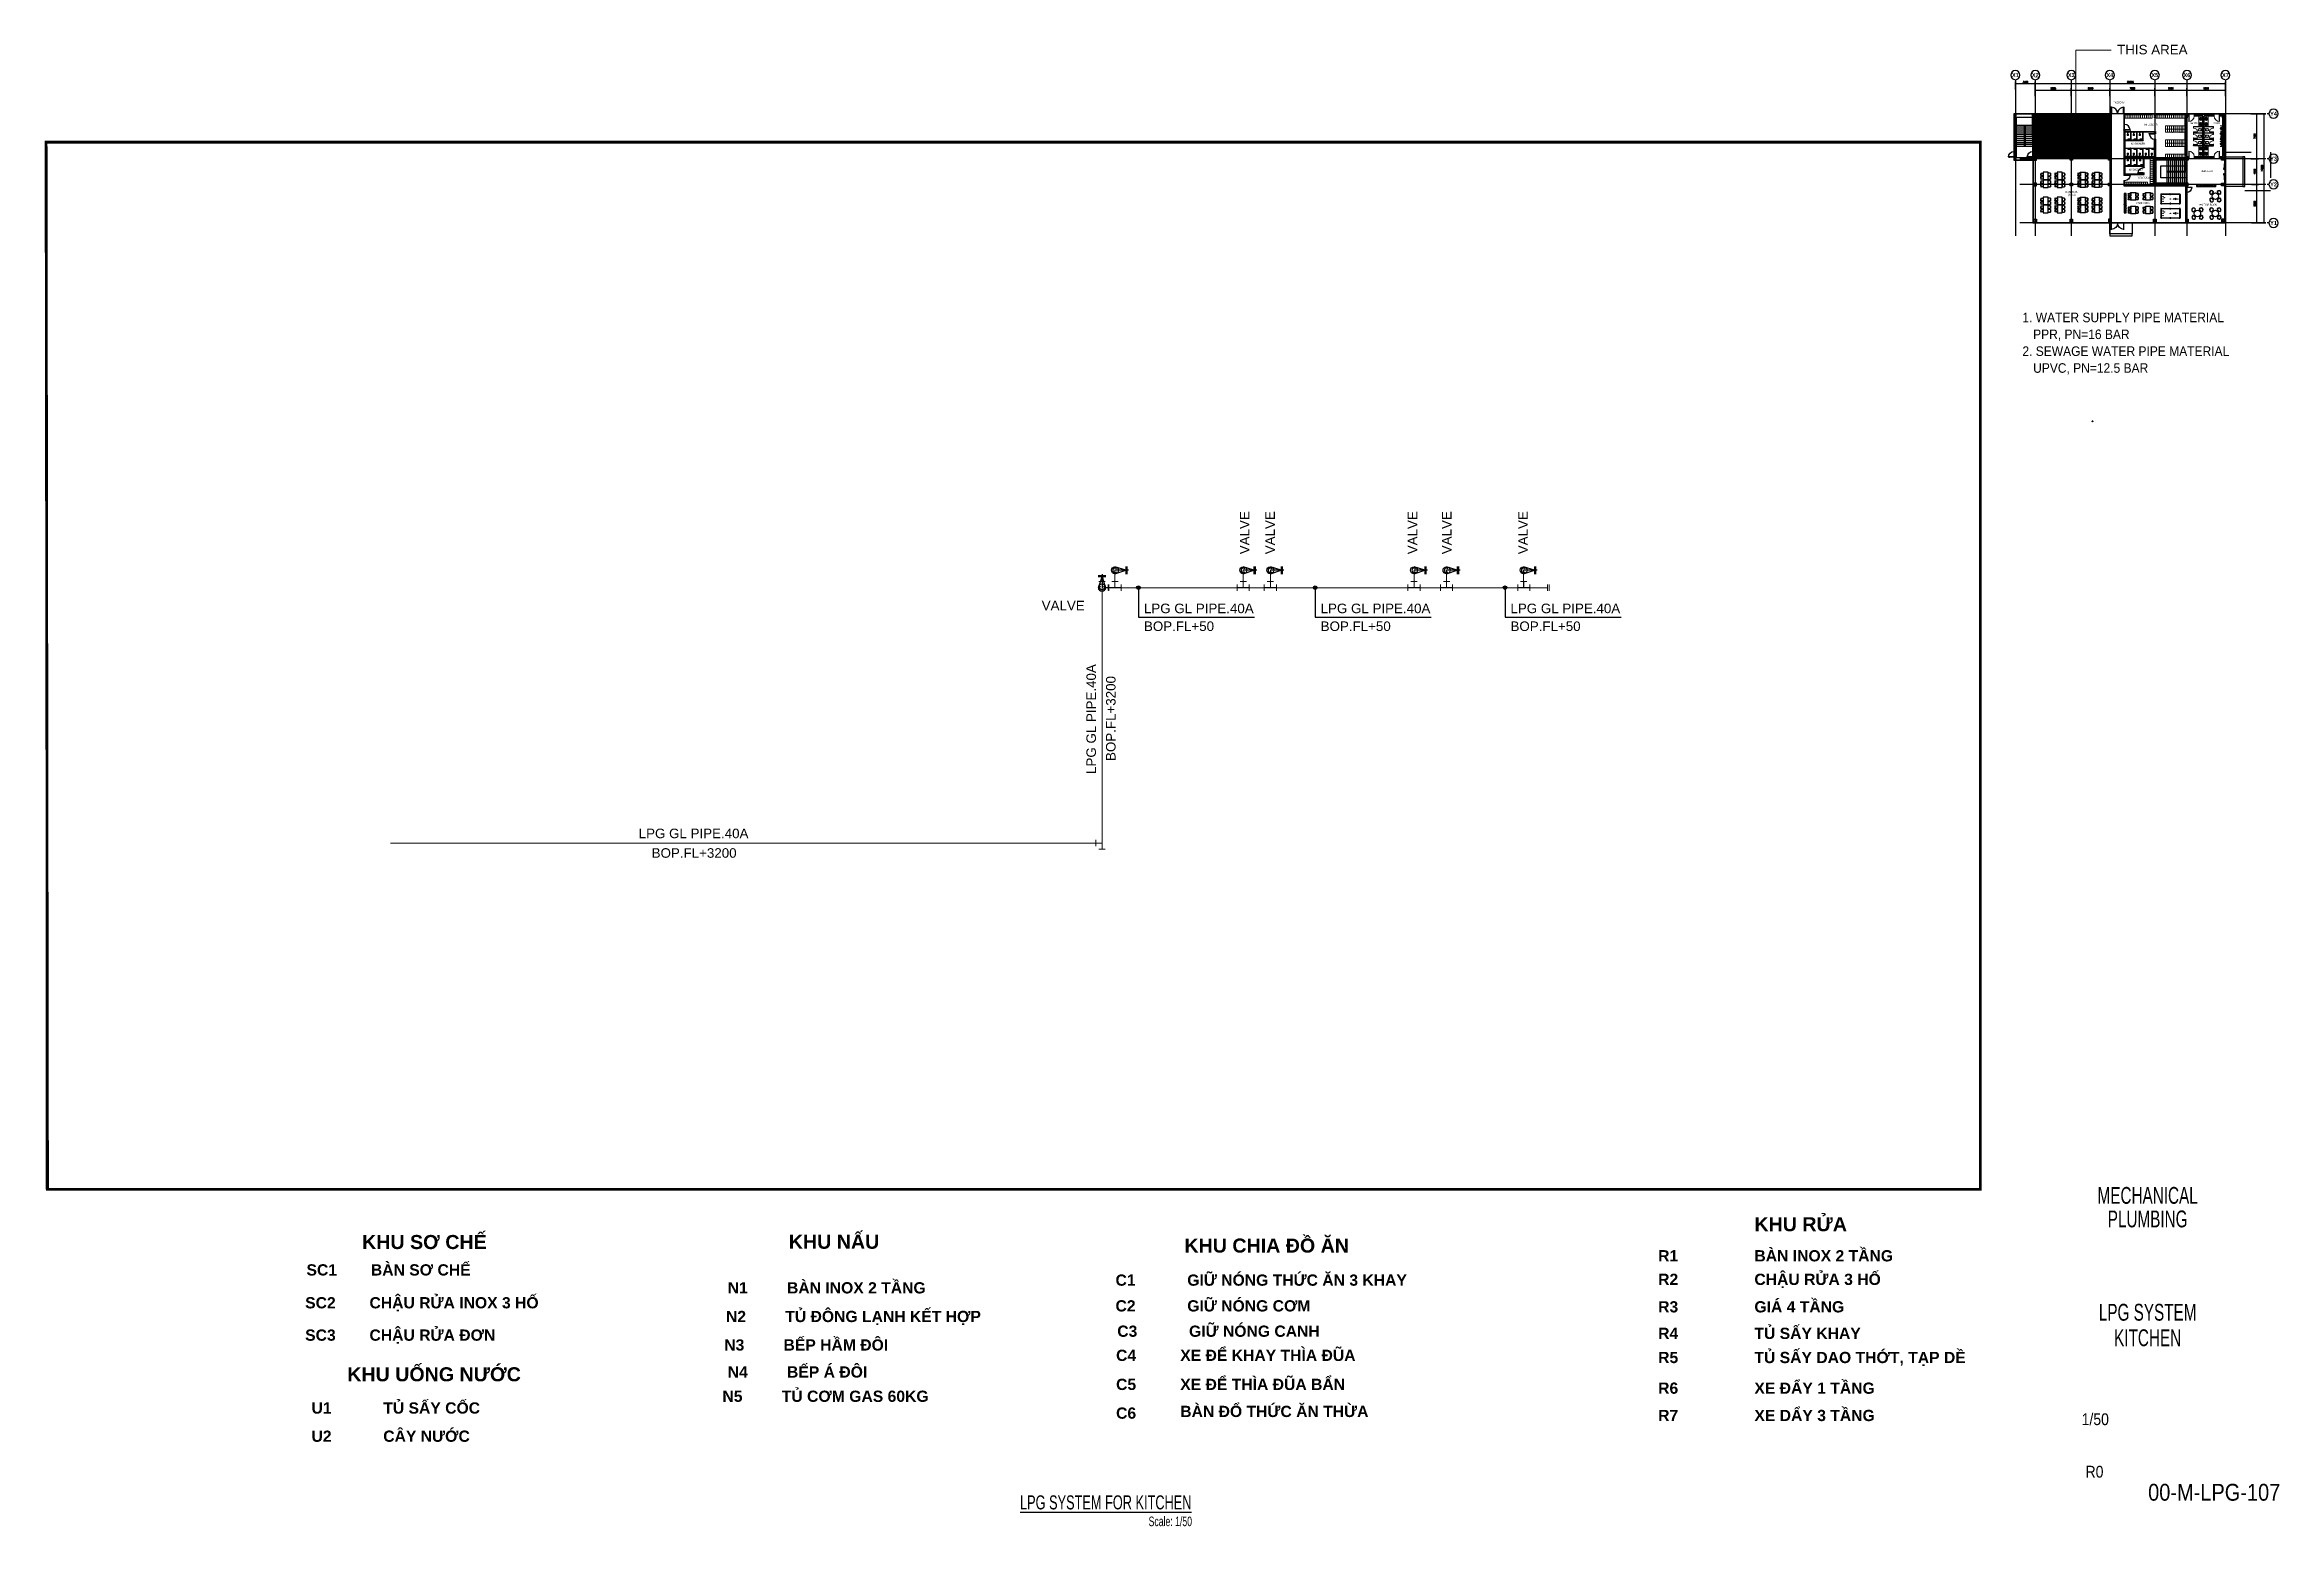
# Paper-space layout 'Layout1' of a CAD drawing. Header units: millimetres. Extents: x 9520210 to 9520608, y 715516 to 715779.
# The model-space entities are those that its viewports show. They can reach past a viewport. Long polylines and large blocks are cut down to what shows.
import ezdxf
from ezdxf.enums import TextEntityAlignment as Align

# ---------------------------------------------------------------- set-up
doc = ezdxf.new("R2010")
doc.units = ezdxf.units.MM
doc.header["$LTSCALE"] = 2000
doc.header["$MEASUREMENT"] = 0
doc.header["$PDMODE"] = 32
doc.header["$PDSIZE"] = 0.15
for name, pattern in [('HIDD', [0.7, 0.4, -0.3]), ('Hidden 1_0mm', [1.6, 1, -0.6]), ('HIDDEN2', [0.1875, 0.125, -0.0625])]:
    doc.linetypes.add(name, pattern=pattern)
doc.layers.get('0').update_dxf_attribs({"linetype": 'CONTINUOUS'})
doc.layers.get('DEFPOINTS').update_dxf_attribs({"color": 171, "linetype": 'CONTINUOUS'})
for name, color, linetype, lineweight in [('01. Water supply', 3, 'CONTINUOUS', 15), ('A-DOOR', 8, 'CONTINUOUS', 15), ('A-GENM', 8, 'CONTINUOUS', 15), ('G-ANNO-TEXT', 231, 'CONTINUOUS', 15), ('I-FURN', 8, 'Hidden 1_0mm', 15), ('KÝ HIỆU', 7, 'CONTINUOUS', 5), ('P-SANR-FIXT', 8, 'CONTINUOUS', 15), ('Q-CASE', 8, 'CONTINUOUS', 15), ('Q-SPCQ', 8, 'CONTINUOUS', 15), ('VAT DUNG TV', 8, 'CONTINUOUS', 9), ('WS Pipe', 3, 'CONTINUOUS', 30), ('ws pipe 1', 1, 'CONTINUOUS', 30)]:
    doc.layers.add(name, color=color, linetype=linetype, lineweight=lineweight)
for name, color, linetype in [('blogmythuat.com', 8, 'CONTINUOUS'), ('con', 8, 'CONTINUOUS'), ('Dimension', 12, 'CONTINUOUS'), ('GT-TIM', 8, 'CONTINUOUS'), ('HATCH', 8, 'CONTINUOUS'), ('HID-win', 8, 'HIDD'), ('Interior', 8, 'CONTINUOUS'), ('netmanh', 8, 'CONTINUOUS'), ('new block$0$2-net-text', 8, 'CONTINUOUS'), ('NOI THAT', 8, 'CONTINUOUS'), ('panel', 8, 'CONTINUOUS'), ('TEXT', 7, 'CONTINUOUS'), ('Thay', 8, 'CONTINUOUS'), ('WALL', 8, 'CONTINUOUS'), ('ws-tex', 7, 'CONTINUOUS')]:
    doc.layers.add(name, color=color, linetype=linetype)
doc.styles.add('Arial', font='arial_1.ttf', dxfattribs={"height": 1.6})
doc.styles.add('Arial_B_2', font='arialbd_1.ttf', dxfattribs={"height": 5.073781})
doc.styles.add('ghi chu B', font='Vharialb_1.ttf')
doc.styles.add('iso a2 thuong', font='arial_1.ttf')
doc.styles.add('RomanS', font='romans.shx', dxfattribs={"width": 0.8})
doc.dimstyles.new('AD-150', dxfattribs={"dimscale": 150, "dimtxt": 1.8, "dimasz": 0.7, "dimexe": 2, "dimexo": 0, "dimgap": 1, "dimtad": 1, "dimdec": 0, "dimzin": 0, "dimdsep": 46, "dimtxsty": 'RomanS', "dimblk": 'TICKS', "dimcen": 0, "dimclrd": 256, "dimclre": 256, "dimclrt": 7, "dimazin": 0, "dimtfac": 0.5, "dimtdec": 0, "dimtix": 1, "dimtmove": 1, "dimatfit": 3, "dimfxl": 6, "dimfxlon": 1, "dimtvp": 1, "dimtolj": 1, "dimtzin": 0, "dimlwd": -1, "dimlwe": -1, "dimarcsym": 0})

psp = doc.layouts.get("Layout1")

# ---------------------------------------------------------------- texts
at = {"style": 'Arial'}
for s, height, width, p in [('MECHANICAL', 2.995, 0.65, (9520584.09, 715572.94)), ('PLUMBING', 2.995, 0.65, (9520584.09, 715568.75)), ('LPG SYSTEM', 2.995, 0.65, (9520584.09, 715552.14)), ('KITCHEN', 2.995, 0.65, (9520584.09, 715547.6)), ('1/50', 2.097, 0.85, (9520574.77, 715533.55)), ('R0', 2.097, 0.85, (9520574.63, 715524.21)), ('00-M-LPG-107', 2.9954, 0.85, (9520595.94, 715520.1))]:
    psp.add_text(s, height=height, dxfattribs=dict(at, width=width)).set_placement(p, align=Align.CENTER)
at = {"color": 2, "linetype": 'ByBlock', "style": 'Arial_B_2'}
for s, p in [('R1', (9520496.97, 715562.69)), ('BÀN INOX 2 TẦNG', (9520514.1, 715562.69)), ('SC1 ', (9520256.4, 715560.18)), ('BÀN SƠ CHẾ', (9520267.86, 715560.18)), ('BÀN INOX 2 TẦNG', (9520341.92, 715556.99)), ('C1', (9520400.39, 715558.36)), ('GIỮ NÓNG THỨC ĂN 3 KHAY', (9520413.16, 715558.36)), ('R2', (9520496.97, 715558.5)), ('CHẬU RỬA 3 HỐ', (9520514.1, 715558.5)), ('SC2 ', (9520256.16, 715554.33)), ('CHẬU RỬA INOX 3 HỐ', (9520267.61, 715554.33)), ('N1 ', (9520331.37, 715556.99)), ('C2', (9520400.39, 715553.78)), ('GIỮ NÓNG CƠM', (9520413.16, 715553.78)), ('R3', (9520496.97, 715553.61)), ('GIÁ 4 TẦNG', (9520514.1, 715553.61)), ('N2 ', (9520331.06, 715551.89)), ('TỦ ĐÔNG LẠNH KẾT HỢP', (9520341.61, 715551.89)), ('GIỮ NÓNG CANH', (9520413.47, 715549.27)), ('TỦ SẤY KHAY', (9520514.1, 715548.89)), ('SC3 ', (9520256.16, 715548.57)), ('CHẬU RỬA ĐƠN', (9520267.61, 715548.57)), ('N3', (9520330.75, 715546.82)), ('BẾP HẦM ĐÔI', (9520341.3, 715546.82)), ('C3', (9520400.7, 715549.27)), ('XE ĐỂ KHAY THÌA ĐŨA', (9520411.91, 715544.97)), ('R4', (9520496.97, 715548.89)), ('N4 ', (9520331.37, 715542.01)), ('BẾP Á ĐÔI', (9520341.92, 715542.01)), ('C4', (9520400.49, 715544.97)), ('R5', (9520496.97, 715544.59)), ('TỦ SẤY DAO THỚT, TẠP DỀ', (9520514.1, 715544.59)), ('N5 ', (9520330.43, 715537.69)), ('TỦ CƠM GAS 60KG', (9520340.99, 715537.69)), ('C5', (9520400.49, 715539.8)), ('XE ĐỂ THÌA ĐŨA BẨN', (9520411.91, 715539.8)), ('R6', (9520496.97, 715539.13)), ('XE ĐẨY 1 TẦNG', (9520514.1, 715539.13)), ('U1', (9520257.29, 715535.6)), ('TỦ SẤY CỐC', (9520270.06, 715535.6)), ('C6', (9520400.49, 715534.69)), ('BÀN ĐỔ THỨC ĂN THỪA', (9520411.91, 715534.99)), ('R7', (9520496.97, 715534.27)), ('XE DẨY 3 TẦNG', (9520514.1, 715534.27)), ('U2', (9520257.29, 715530.58)), ('CÂY NƯỚC', (9520270.06, 715530.58))]:
    psp.add_text(s, height=2, dxfattribs=at).set_placement(p)
at = {"layer": 'KÝ HIỆU', "color": 1, "lineweight": 5, "style": 'Arial_B_2'}
for s, p in [('KHU SƠ CHẾ', (9520266.29, 715564.89)), ('KHU NẤU', (9520342.24, 715564.94)), ('KHU CHIA ĐỒ ĂN', (9520412.65, 715564.26)), ('KHU RỬA', (9520514.1, 715568.06)), ('KHU UỐNG NƯỚC', (9520263.65, 715541.35))]:
    psp.add_text(s, height=2.5, dxfattribs=at).set_placement(p)
at = {"layer": 'TEXT', "style": 'Arial', "width": 0.9}
for s, p in [('1. WATER SUPPLY PIPE MATERIAL', (9520561.8, 715730.7)), ('PPR, PN=16 BAR', (9520563.71, 715727.7)), ('2. SEWAGE WATER PIPE MATERIAL', (9520561.8, 715724.7)), ('UPVC, PN=12.5 BAR', (9520563.71, 715721.7))]:
    psp.add_text(s, height=1.7, dxfattribs=at).set_placement(p, align=Align.MIDDLE_LEFT)
at = {"layer": 'TEXT', "style": 'Arial', "width": 0.65}
for s, height, p in [('%%ULPG SYSTEM FOR KITCHEN', 2.5, (9520383.39, 715518.55)), ('Scale: 1/50', 1.7, (9520406.28, 715515.57))]:
    psp.add_text(s, height=height, dxfattribs=at).set_placement(p)
at = {"layer": 'TEXT', "insert": (9520578.66, 715779.22), "char_height": 1.7, "width": 22.9719, "attachment_point": 1, "style": 'Arial'}
psp.add_mtext('THIS AREA', dxfattribs=at)

msp = doc.modelspace()

# ---------------------------------------------------------------- blocks, each defined once
blk = doc.blocks.new('A$C002D2013')
blk.add_line((0, -394), (0, -566))
blk.add_ellipse((0, 0), major_axis=(0, 394), ratio=1, start_param=-1.5706487, end_param=4.7125366)
at = {"style": 'ghi chu B', "width": 0.9}
blk.add_attdef('QA', text='', height=350, dxfattribs=at).set_placement((0, 0), align=Align.MIDDLE)
blk = doc.blocks.new('TICKS')
for p, q in [((1, 0), (-1, 0)), ((0, 1), (0, -1))]:
    blk.add_line(p, q)
at = {"const_width": 0.35}
blk.add_lwpolyline([(1, 1), (-1, -1)], dxfattribs=at)
blk = doc.blocks.new('*D69')
at = {"layer": 'DEFPOINTS', "color": 0, "transparency": 16777216}
for p in [(4220, 21217), (9825, 22661), (9825, 21217)]:
    blk.add_point(p, dxfattribs=at)
at = {"layer": 'Dimension', "transparency": 16777216}
for p, q in [((4220, 21761), (4220, 22961)), ((4325, 22661), (9720, 22661)), ((9825, 21761), (9825, 22961))]:
    blk.add_line(p, q, dxfattribs=at)
at = {"layer": 'Dimension', "transparency": 16777216, "xscale": 105, "yscale": 105, "zscale": 105, "rotation": 180}
blk.add_blockref('TICKS', (4220, 22661), dxfattribs=at)
at = {"layer": 'Dimension', "transparency": 16777216, "xscale": 105, "yscale": 105, "zscale": 105}
blk.add_blockref('TICKS', (9825, 22661), dxfattribs=at)
at = {"layer": 'Dimension', "color": 7, "transparency": 16777216, "insert": (7023, 22946), "char_height": 270, "attachment_point": 5, "style": 'RomanS'}
blk.add_mtext('\\A1;5605', dxfattribs=at)
blk = doc.blocks.new('*D70')
at = {"layer": 'DEFPOINTS', "color": 0, "transparency": 16777216}
for p in [(9825, 21217), (15825, 22661), (15825, 21515)]:
    blk.add_point(p, dxfattribs=at)
at = {"layer": 'Dimension', "transparency": 16777216}
for p, q in [((9825, 21761), (9825, 22961)), ((9930, 22661), (15720, 22661)), ((15825, 21761), (15825, 22961))]:
    blk.add_line(p, q, dxfattribs=at)
at = {"layer": 'Dimension', "transparency": 16777216, "xscale": 105, "yscale": 105, "zscale": 105, "rotation": 180}
blk.add_blockref('TICKS', (9825, 22661), dxfattribs=at)
at = {"layer": 'Dimension', "transparency": 16777216, "xscale": 105, "yscale": 105, "zscale": 105}
blk.add_blockref('TICKS', (15825, 22661), dxfattribs=at)
at = {"layer": 'Dimension', "color": 7, "transparency": 16777216, "insert": (12825, 22946), "char_height": 270, "attachment_point": 5, "style": 'RomanS'}
blk.add_mtext('\\A1;6000', dxfattribs=at)
blk = doc.blocks.new('*D71')
at = {"layer": 'DEFPOINTS', "color": 0, "transparency": 16777216}
for p in [(15825, 21515), (22825, 22661), (22825, 21515)]:
    blk.add_point(p, dxfattribs=at)
at = {"layer": 'Dimension', "transparency": 16777216}
for p, q in [((15825, 21761), (15825, 22961)), ((15930, 22661), (22720, 22661)), ((22825, 21761), (22825, 22961))]:
    blk.add_line(p, q, dxfattribs=at)
at = {"layer": 'Dimension', "transparency": 16777216, "xscale": 105, "yscale": 105, "zscale": 105, "rotation": 180}
blk.add_blockref('TICKS', (15825, 22661), dxfattribs=at)
at = {"layer": 'Dimension', "transparency": 16777216, "xscale": 105, "yscale": 105, "zscale": 105}
blk.add_blockref('TICKS', (22825, 22661), dxfattribs=at)
at = {"layer": 'Dimension', "color": 7, "transparency": 16777216, "insert": (19325, 22946), "char_height": 270, "attachment_point": 5, "style": 'RomanS'}
blk.add_mtext('\\A1;7000', dxfattribs=at)
blk = doc.blocks.new('*D72')
at = {"layer": 'DEFPOINTS', "color": 0, "transparency": 16777216}
for p in [(22825, 21515), (27825, 22661), (27825, 20918)]:
    blk.add_point(p, dxfattribs=at)
at = {"layer": 'Dimension', "transparency": 16777216}
for p, q in [((22825, 21761), (22825, 22961)), ((22930, 22661), (27720, 22661)), ((27825, 21761), (27825, 22961))]:
    blk.add_line(p, q, dxfattribs=at)
at = {"layer": 'Dimension', "transparency": 16777216, "xscale": 105, "yscale": 105, "zscale": 105, "rotation": 180}
blk.add_blockref('TICKS', (22825, 22661), dxfattribs=at)
at = {"layer": 'Dimension', "transparency": 16777216, "xscale": 105, "yscale": 105, "zscale": 105}
blk.add_blockref('TICKS', (27825, 22661), dxfattribs=at)
at = {"layer": 'Dimension', "color": 7, "transparency": 16777216, "insert": (25325, 22946), "char_height": 270, "attachment_point": 5, "style": 'RomanS'}
blk.add_mtext('\\A1;5000', dxfattribs=at)
blk = doc.blocks.new('*D73')
at = {"layer": 'DEFPOINTS', "color": 0, "transparency": 16777216}
for p in [(27825, 20918), (33825, 22661), (33825, 21416)]:
    blk.add_point(p, dxfattribs=at)
at = {"layer": 'Dimension', "transparency": 16777216}
for p, q in [((27825, 21761), (27825, 22961)), ((27930, 22661), (33720, 22661)), ((33825, 21761), (33825, 22961))]:
    blk.add_line(p, q, dxfattribs=at)
at = {"layer": 'Dimension', "transparency": 16777216, "xscale": 105, "yscale": 105, "zscale": 105, "rotation": 180}
blk.add_blockref('TICKS', (27825, 22661), dxfattribs=at)
at = {"layer": 'Dimension', "transparency": 16777216, "xscale": 105, "yscale": 105, "zscale": 105}
blk.add_blockref('TICKS', (33825, 22661), dxfattribs=at)
at = {"layer": 'Dimension', "color": 7, "transparency": 16777216, "insert": (30825, 22946), "char_height": 270, "attachment_point": 5, "style": 'RomanS'}
blk.add_mtext('\\A1;6000', dxfattribs=at)
blk = doc.blocks.new('*D74')
at = {"layer": 'DEFPOINTS', "color": 0, "transparency": 16777216}
for p in [(4220, 23657), (4220, 21217), (33825, 21416)]:
    blk.add_point(p, dxfattribs=at)
at = {"layer": 'Dimension', "transparency": 16777216}
for p, q in [((4220, 22757), (4220, 23957)), ((33720, 23657), (4325, 23657)), ((33825, 22757), (33825, 23957))]:
    blk.add_line(p, q, dxfattribs=at)
at = {"layer": 'Dimension', "transparency": 16777216, "xscale": 105, "yscale": 105, "zscale": 105, "rotation": 180}
blk.add_blockref('TICKS', (4220, 23657), dxfattribs=at)
at = {"layer": 'Dimension', "transparency": 16777216, "xscale": 105, "yscale": 105, "zscale": 105}
blk.add_blockref('TICKS', (33825, 23657), dxfattribs=at)
at = {"layer": 'Dimension', "color": 7, "transparency": 16777216, "insert": (19023, 23942), "char_height": 270, "attachment_point": 5, "style": 'RomanS'}
blk.add_mtext('\\A1;29605', dxfattribs=at)
blk = doc.blocks.new('*D75')
at = {"layer": 'DEFPOINTS', "color": 0, "transparency": 16777216}
for p in [(37211, 19000), (37211, 12000), (38656, 12000)]:
    blk.add_point(p, dxfattribs=at)
at = {"layer": 'Dimension', "transparency": 16777216}
for p, q in [((37756, 19000), (38956, 19000)), ((38656, 18895), (38656, 12105)), ((37756, 12000), (38956, 12000))]:
    blk.add_line(p, q, dxfattribs=at)
at = {"layer": 'Dimension', "transparency": 16777216, "xscale": 105, "yscale": 105, "zscale": 105}
for p, rotation in [((38656, 19000), 90), ((38656, 12000), 270)]:
    blk.add_blockref('TICKS', p, dxfattribs=dict(at, rotation=rotation))
at = {"layer": 'Dimension', "color": 7, "transparency": 16777216, "insert": (38371, 15500), "char_height": 270, "attachment_point": 5, "rotation": 90, "style": 'RomanS'}
blk.add_mtext('\\A1;7000', dxfattribs=at)
blk = doc.blocks.new('*D76')
at = {"layer": 'DEFPOINTS', "color": 0, "transparency": 16777216}
for p in [(37211, 12000), (37859, 8000), (38656, 8000)]:
    blk.add_point(p, dxfattribs=at)
at = {"layer": 'Dimension', "transparency": 16777216}
for p, q in [((37756, 12000), (38956, 12000)), ((38656, 11895), (38656, 8105)), ((37859, 8000), (38956, 8000))]:
    blk.add_line(p, q, dxfattribs=at)
at = {"layer": 'Dimension', "transparency": 16777216, "xscale": 105, "yscale": 105, "zscale": 105}
for p, rotation in [((38656, 12000), 90), ((38656, 8000), 270)]:
    blk.add_blockref('TICKS', p, dxfattribs=dict(at, rotation=rotation))
at = {"layer": 'Dimension', "color": 7, "transparency": 16777216, "insert": (38371, 10000), "char_height": 270, "attachment_point": 5, "rotation": 90, "style": 'RomanS'}
blk.add_mtext('\\A1;4000', dxfattribs=at)
blk = doc.blocks.new('*D77')
at = {"layer": 'DEFPOINTS', "color": 0, "transparency": 16777216}
for p in [(37859, 8000), (37859, 2000), (38656, 2000)]:
    blk.add_point(p, dxfattribs=at)
at = {"layer": 'Dimension', "transparency": 16777216}
for p, q in [((37859, 8000), (38956, 8000)), ((38656, 7895), (38656, 2105)), ((37859, 2000), (38956, 2000))]:
    blk.add_line(p, q, dxfattribs=at)
at = {"layer": 'Dimension', "transparency": 16777216, "xscale": 105, "yscale": 105, "zscale": 105}
for p, rotation in [((38656, 8000), 90), ((38656, 2000), 270)]:
    blk.add_blockref('TICKS', p, dxfattribs=dict(at, rotation=rotation))
at = {"layer": 'Dimension', "color": 7, "transparency": 16777216, "insert": (38371, 5000), "char_height": 270, "attachment_point": 5, "rotation": 90, "style": 'RomanS'}
blk.add_mtext('\\A1;6000', dxfattribs=at)
blk = doc.blocks.new('*D78')
at = {"layer": 'DEFPOINTS', "color": 0, "transparency": 16777216}
for p in [(37211, 19000), (37211, 2000), (39803, 2000)]:
    blk.add_point(p, dxfattribs=at)
at = {"layer": 'Dimension', "transparency": 16777216}
for p, q in [((38903, 19000), (40103, 19000)), ((39803, 18895), (39803, 2105)), ((38903, 2000), (40103, 2000))]:
    blk.add_line(p, q, dxfattribs=at)
at = {"layer": 'Dimension', "transparency": 16777216, "xscale": 105, "yscale": 105, "zscale": 105}
for p, rotation in [((39803, 19000), 90), ((39803, 2000), 270)]:
    blk.add_blockref('TICKS', p, dxfattribs=dict(at, rotation=rotation))
at = {"layer": 'Dimension', "color": 7, "transparency": 16777216, "insert": (39518, 10500), "char_height": 270, "attachment_point": 5, "rotation": 90, "style": 'RomanS'}
blk.add_mtext('\\A1;17000', dxfattribs=at)
blk = doc.blocks.new('*D79')
at = {"layer": 'DEFPOINTS', "color": 0, "transparency": 16777216}
for p in [(1125, 23657), (1125, 19000), (4220, 19000)]:
    blk.add_point(p, dxfattribs=at)
at = {"layer": 'Dimension', "transparency": 16777216}
for p, q in [((1125, 22757), (1125, 23957)), ((4115, 23657), (1230, 23657)), ((4220, 22757), (4220, 23957))]:
    blk.add_line(p, q, dxfattribs=at)
at = {"layer": 'Dimension', "transparency": 16777216, "xscale": 105, "yscale": 105, "zscale": 105, "rotation": 180}
blk.add_blockref('TICKS', (1125, 23657), dxfattribs=at)
at = {"layer": 'Dimension', "transparency": 16777216, "xscale": 105, "yscale": 105, "zscale": 105}
blk.add_blockref('TICKS', (4220, 23657), dxfattribs=at)
at = {"layer": 'Dimension', "color": 7, "transparency": 16777216, "insert": (2673, 23942), "char_height": 270, "attachment_point": 5, "style": 'RomanS'}
blk.add_mtext('\\A1;3100', dxfattribs=at)
blk = doc.blocks.new('A$C0E8920A2')
for p, q in [((0, 2650), (0, 2200)), ((0, 50), (0, 500)), ((40, 2650), (40, 2200)), ((40, 50), (40, 500)), ((60, 2650), (60, 2200)), ((60, 50), (60, 500)), ((100, 2650), (100, 2200)), ((100, 50), (100, 500))]:
    blk.add_line(p, q)
for points in [[(100, 2700), (100, 2650), (0, 2650), (0, 2700)], [(100, 0), (100, 50), (0, 50), (0, 0)]]:
    blk.add_lwpolyline(points, close=True)
blk = doc.blocks.new('*U66')
at = {"ltscale": 100}
for p, q in [((50, 0), (1650, 0)), ((355, -10), (-355, -10)), ((-355, -45), (355, -45)), ((1345, -10), (2055, -10)), ((2055, -45), (1345, -45))]:
    blk.add_line(p, q, dxfattribs=at)
for points in [[(0, 110), (50, 110), (50, 0), (0, 0)], [(1650, 110), (1700, 110), (1700, 0), (1650, 0)]]:
    blk.add_lwpolyline(points, close=True)
for points in [[(-355, -33), (-365, -33), (-365, -23), (-355, -23), (-355, -10), (-425, -10), (-425, -45), (-355, -45)], [(365, -33), (365, -23), (-365, -23), (-365, -33)], [(425, -10), (355, -10), (355, -23), (365, -23), (365, -33), (355, -33), (355, -45), (425, -45)], [(1275, -10), (1345, -10), (1345, -23), (1335, -23), (1335, -33), (1345, -33), (1345, -45), (1275, -45)], [(1335, -33), (1335, -23), (2065, -23), (2065, -33)], [(2055, -33), (2065, -33), (2065, -23), (2055, -23), (2055, -10), (2125, -10), (2125, -45), (2055, -45)]]:
    blk.add_lwpolyline(points, close=True, dxfattribs=at)
for points in [[(375, -120), (375, -145), (275, -120), (575, -120), (475, -95), (475, -120)], [(1325, -120), (1325, -145), (1425, -120), (1125, -120), (1225, -95), (1225, -120)]]:
    blk.add_lwpolyline(points)
blk = doc.blocks.new('*U40')
for p, q in [((26.5, 284), (-98.5, 284)), ((26.5, 16), (-98.5, 16)), ((46.5, 264), (46.5, 36)), ((56.5, 264), (56.5, 36)), ((76.5, 284), (201.5, 284)), ((76.5, 16), (201.5, 16))]:
    blk.add_line(p, q)
for points in [[(201.5, 284), (201.5, 300), (-98.5, 300), (-98.5, 284)], [(-98.5, 16), (-98.5, 0), (201.5, 0), (201.5, 16)]]:
    blk.add_lwpolyline(points)
for centre, start, end in [((26.5, 264), 360, 450), ((26.5, 36), 270, 360), ((76.5, 264), 90, 180), ((76.5, 36), 180, 270)]:
    blk.add_arc(centre, 20, start, end)
blk = doc.blocks.new('*U39')
for p, q in [((26.5, 284), (-98.5, 284)), ((26.5, 16), (-98.5, 16)), ((46.5, 264), (46.5, 36)), ((56.5, 264), (56.5, 36)), ((76.5, 284), (201.5, 284)), ((76.5, 16), (201.5, 16))]:
    blk.add_line(p, q)
for points in [[(201.5, 284), (201.5, 300), (-98.5, 300), (-98.5, 284)], [(-98.5, 16), (-98.5, 0), (201.5, 0), (201.5, 16)]]:
    blk.add_lwpolyline(points)
for centre, start, end in [((26.5, 264), 360, 450), ((26.5, 36), 270, 360), ((76.5, 264), 90, 180), ((76.5, 36), 180, 270)]:
    blk.add_arc(centre, 20, start, end)
blk = doc.blocks.new('CD900')
for p, q in [((830, 75), (220, 75)), ((220, 50), (830, 50)), ((899, 25), (871, 25)), ((950, 75), (1000, 75)), ((950, 25), (1000, 25)), ((950, 25), (950, -25))]:
    blk.add_line(p, q)
for points in [[(0, 850), (50, 850), (50, 875), (100, 875), (100, 900), (0, 900)], [(0, 50), (50, 50), (50, 25), (100, 25), (100, 0), (0, 0)]]:
    blk.add_lwpolyline(points, close=True)
for points in [[(220, 25), (220, 75), (100, 75), (100, 25), (220, 25)], [(853, 25), (220, 25)], [(899, 25), (899, -3), (730, -3)], [(871, 25), (871, 2), (730, 2), (730, -3)], [(830, 25), (830, 75), (950, 75), (950, 25), (830, 25)]]:
    blk.add_lwpolyline(points)
at = {"layer": 'HATCH'}
blk.add_arc((100, 25), 850, 0, 90, dxfattribs=at)
blk = doc.blocks.new('*U45')
for p, q in [((26.5, 284), (-98.5, 284)), ((26.5, 16), (-98.5, 16)), ((46.5, 264), (46.5, 36)), ((56.5, 264), (56.5, 36)), ((76.5, 284), (201.5, 284)), ((76.5, 16), (201.5, 16))]:
    blk.add_line(p, q)
for points in [[(201.5, 284), (201.5, 300), (-98.5, 300), (-98.5, 284)], [(-98.5, 16), (-98.5, 0), (201.5, 0), (201.5, 16)]]:
    blk.add_lwpolyline(points)
for centre, start, end in [((26.5, 264), 360, 450), ((26.5, 36), 270, 360), ((76.5, 264), 90, 180), ((76.5, 36), 180, 270)]:
    blk.add_arc(centre, 20, start, end)
blk = doc.blocks.new('*U46')
for p, q in [((26.5, 284), (-98.5, 284)), ((26.5, 16), (-98.5, 16)), ((46.5, 264), (46.5, 36)), ((56.5, 264), (56.5, 36)), ((76.5, 284), (201.5, 284)), ((76.5, 16), (201.5, 16))]:
    blk.add_line(p, q)
for points in [[(201.5, 284), (201.5, 300), (-98.5, 300), (-98.5, 284)], [(-98.5, 16), (-98.5, 0), (201.5, 0), (201.5, 16)]]:
    blk.add_lwpolyline(points)
for centre, start, end in [((26.5, 264), 360, 450), ((26.5, 36), 270, 360), ((76.5, 264), 90, 180), ((76.5, 36), 180, 270)]:
    blk.add_arc(centre, 20, start, end)
blk = doc.blocks.new('*U62')
for p, q in [((26.5, 284), (-98.5, 284)), ((26.5, 16), (-98.5, 16)), ((46.5, 264), (46.5, 36)), ((56.5, 264), (56.5, 36)), ((76.5, 284), (201.5, 284)), ((76.5, 16), (201.5, 16))]:
    blk.add_line(p, q)
for points in [[(201.5, 284), (201.5, 300), (-98.5, 300), (-98.5, 284)], [(-98.5, 16), (-98.5, 0), (201.5, 0), (201.5, 16)]]:
    blk.add_lwpolyline(points)
for centre, start, end in [((26.5, 264), 360, 450), ((26.5, 36), 270, 360), ((76.5, 264), 90, 180), ((76.5, 36), 180, 270)]:
    blk.add_arc(centre, 20, start, end)
blk = doc.blocks.new('*U63')
for p, q in [((26.5, 284), (-98.5, 284)), ((26.5, 16), (-98.5, 16)), ((46.5, 264), (46.5, 36)), ((56.5, 264), (56.5, 36)), ((76.5, 284), (201.5, 284)), ((76.5, 16), (201.5, 16))]:
    blk.add_line(p, q)
for points in [[(201.5, 284), (201.5, 300), (-98.5, 300), (-98.5, 284)], [(-98.5, 16), (-98.5, 0), (201.5, 0), (201.5, 16)]]:
    blk.add_lwpolyline(points)
for centre, start, end in [((26.5, 264), 360, 450), ((26.5, 36), 270, 360), ((76.5, 264), 90, 180), ((76.5, 36), 180, 270)]:
    blk.add_arc(centre, 20, start, end)
blk = doc.blocks.new('*U64')
for p, q in [((26.5, 284), (-98.5, 284)), ((26.5, 16), (-98.5, 16)), ((46.5, 264), (46.5, 36)), ((56.5, 264), (56.5, 36)), ((76.5, 284), (201.5, 284)), ((76.5, 16), (201.5, 16))]:
    blk.add_line(p, q)
for points in [[(201.5, 284), (201.5, 300), (-98.5, 300), (-98.5, 284)], [(-98.5, 16), (-98.5, 0), (201.5, 0), (201.5, 16)]]:
    blk.add_lwpolyline(points)
for centre, start, end in [((26.5, 264), 360, 450), ((26.5, 36), 270, 360), ((76.5, 264), 90, 180), ((76.5, 36), 180, 270)]:
    blk.add_arc(centre, 20, start, end)
blk = doc.blocks.new('*U58')
for p, q in [((26.5, 284), (-98.5, 284)), ((26.5, 16), (-98.5, 16)), ((46.5, 264), (46.5, 36)), ((56.5, 264), (56.5, 36)), ((76.5, 284), (201.5, 284)), ((76.5, 16), (201.5, 16))]:
    blk.add_line(p, q)
for points in [[(201.5, 284), (201.5, 300), (-98.5, 300), (-98.5, 284)], [(-98.5, 16), (-98.5, 0), (201.5, 0), (201.5, 16)]]:
    blk.add_lwpolyline(points)
for centre, start, end in [((26.5, 264), 360, 450), ((26.5, 36), 270, 360), ((76.5, 264), 90, 180), ((76.5, 36), 180, 270)]:
    blk.add_arc(centre, 20, start, end)
blk = doc.blocks.new('*U59')
for p, q in [((26.5, 284), (-98.5, 284)), ((26.5, 16), (-98.5, 16)), ((46.5, 264), (46.5, 36)), ((56.5, 264), (56.5, 36)), ((76.5, 284), (201.5, 284)), ((76.5, 16), (201.5, 16))]:
    blk.add_line(p, q)
for points in [[(201.5, 284), (201.5, 300), (-98.5, 300), (-98.5, 284)], [(-98.5, 16), (-98.5, 0), (201.5, 0), (201.5, 16)]]:
    blk.add_lwpolyline(points)
for centre, start, end in [((26.5, 264), 360, 450), ((26.5, 36), 270, 360), ((76.5, 264), 90, 180), ((76.5, 36), 180, 270)]:
    blk.add_arc(centre, 20, start, end)
blk = doc.blocks.new('*U60')
for p, q in [((26.5, 284), (-98.5, 284)), ((26.5, 16), (-98.5, 16)), ((46.5, 264), (46.5, 36)), ((56.5, 264), (56.5, 36)), ((76.5, 284), (201.5, 284)), ((76.5, 16), (201.5, 16))]:
    blk.add_line(p, q)
for points in [[(201.5, 284), (201.5, 300), (-98.5, 300), (-98.5, 284)], [(-98.5, 16), (-98.5, 0), (201.5, 0), (201.5, 16)]]:
    blk.add_lwpolyline(points)
for centre, start, end in [((26.5, 264), 360, 450), ((26.5, 36), 270, 360), ((76.5, 264), 90, 180), ((76.5, 36), 180, 270)]:
    blk.add_arc(centre, 20, start, end)
blk = doc.blocks.new('*U61')
for p, q in [((26.5, 284), (-98.5, 284)), ((26.5, 16), (-98.5, 16)), ((46.5, 264), (46.5, 36)), ((56.5, 264), (56.5, 36)), ((76.5, 284), (201.5, 284)), ((76.5, 16), (201.5, 16))]:
    blk.add_line(p, q)
for points in [[(201.5, 284), (201.5, 300), (-98.5, 300), (-98.5, 284)], [(-98.5, 16), (-98.5, 0), (201.5, 0), (201.5, 16)]]:
    blk.add_lwpolyline(points)
for centre, start, end in [((26.5, 264), 360, 450), ((26.5, 36), 270, 360), ((76.5, 264), 90, 180), ((76.5, 36), 180, 270)]:
    blk.add_arc(centre, 20, start, end)
blk = doc.blocks.new('*U51')
for p, q in [((26.5, 284), (-98.5, 284)), ((26.5, 16), (-98.5, 16)), ((46.5, 264), (46.5, 36)), ((56.5, 264), (56.5, 36)), ((76.5, 284), (201.5, 284)), ((76.5, 16), (201.5, 16))]:
    blk.add_line(p, q)
for points in [[(201.5, 284), (201.5, 300), (-98.5, 300), (-98.5, 284)], [(-98.5, 16), (-98.5, 0), (201.5, 0), (201.5, 16)]]:
    blk.add_lwpolyline(points)
for centre, start, end in [((26.5, 264), 360, 450), ((26.5, 36), 270, 360), ((76.5, 264), 90, 180), ((76.5, 36), 180, 270)]:
    blk.add_arc(centre, 20, start, end)
blk = doc.blocks.new('*U52')
for p, q in [((26.5, 284), (-98.5, 284)), ((26.5, 16), (-98.5, 16)), ((46.5, 264), (46.5, 36)), ((56.5, 264), (56.5, 36)), ((76.5, 284), (201.5, 284)), ((76.5, 16), (201.5, 16))]:
    blk.add_line(p, q)
for points in [[(201.5, 284), (201.5, 300), (-98.5, 300), (-98.5, 284)], [(-98.5, 16), (-98.5, 0), (201.5, 0), (201.5, 16)]]:
    blk.add_lwpolyline(points)
for centre, start, end in [((26.5, 264), 360, 450), ((26.5, 36), 270, 360), ((76.5, 264), 90, 180), ((76.5, 36), 180, 270)]:
    blk.add_arc(centre, 20, start, end)
blk = doc.blocks.new('*U53')
for p, q in [((26.5, 284), (-98.5, 284)), ((26.5, 16), (-98.5, 16)), ((46.5, 264), (46.5, 36)), ((56.5, 264), (56.5, 36)), ((76.5, 284), (201.5, 284)), ((76.5, 16), (201.5, 16))]:
    blk.add_line(p, q)
for points in [[(201.5, 284), (201.5, 300), (-98.5, 300), (-98.5, 284)], [(-98.5, 16), (-98.5, 0), (201.5, 0), (201.5, 16)]]:
    blk.add_lwpolyline(points)
for centre, start, end in [((26.5, 264), 360, 450), ((26.5, 36), 270, 360), ((76.5, 264), 90, 180), ((76.5, 36), 180, 270)]:
    blk.add_arc(centre, 20, start, end)
blk = doc.blocks.new('*U54')
for p, q in [((26.5, 284), (-98.5, 284)), ((26.5, 16), (-98.5, 16)), ((46.5, 264), (46.5, 36)), ((56.5, 264), (56.5, 36)), ((76.5, 284), (201.5, 284)), ((76.5, 16), (201.5, 16))]:
    blk.add_line(p, q)
for points in [[(201.5, 284), (201.5, 300), (-98.5, 300), (-98.5, 284)], [(-98.5, 16), (-98.5, 0), (201.5, 0), (201.5, 16)]]:
    blk.add_lwpolyline(points)
for centre, start, end in [((26.5, 264), 360, 450), ((26.5, 36), 270, 360), ((76.5, 264), 90, 180), ((76.5, 36), 180, 270)]:
    blk.add_arc(centre, 20, start, end)
blk = doc.blocks.new('*U47')
for p, q in [((26.5, 284), (-98.5, 284)), ((26.5, 16), (-98.5, 16)), ((46.5, 264), (46.5, 36)), ((56.5, 264), (56.5, 36)), ((76.5, 284), (201.5, 284)), ((76.5, 16), (201.5, 16))]:
    blk.add_line(p, q)
for points in [[(201.5, 284), (201.5, 300), (-98.5, 300), (-98.5, 284)], [(-98.5, 16), (-98.5, 0), (201.5, 0), (201.5, 16)]]:
    blk.add_lwpolyline(points)
for centre, start, end in [((26.5, 264), 360, 450), ((26.5, 36), 270, 360), ((76.5, 264), 90, 180), ((76.5, 36), 180, 270)]:
    blk.add_arc(centre, 20, start, end)
blk = doc.blocks.new('*U48')
for p, q in [((26.5, 284), (-98.5, 284)), ((26.5, 16), (-98.5, 16)), ((46.5, 264), (46.5, 36)), ((56.5, 264), (56.5, 36)), ((76.5, 284), (201.5, 284)), ((76.5, 16), (201.5, 16))]:
    blk.add_line(p, q)
for points in [[(201.5, 284), (201.5, 300), (-98.5, 300), (-98.5, 284)], [(-98.5, 16), (-98.5, 0), (201.5, 0), (201.5, 16)]]:
    blk.add_lwpolyline(points)
for centre, start, end in [((26.5, 264), 360, 450), ((26.5, 36), 270, 360), ((76.5, 264), 90, 180), ((76.5, 36), 180, 270)]:
    blk.add_arc(centre, 20, start, end)
blk = doc.blocks.new('*U49')
for p, q in [((26.5, 284), (-98.5, 284)), ((26.5, 16), (-98.5, 16)), ((46.5, 264), (46.5, 36)), ((56.5, 264), (56.5, 36)), ((76.5, 284), (201.5, 284)), ((76.5, 16), (201.5, 16))]:
    blk.add_line(p, q)
for points in [[(201.5, 284), (201.5, 300), (-98.5, 300), (-98.5, 284)], [(-98.5, 16), (-98.5, 0), (201.5, 0), (201.5, 16)]]:
    blk.add_lwpolyline(points)
for centre, start, end in [((26.5, 264), 360, 450), ((26.5, 36), 270, 360), ((76.5, 264), 90, 180), ((76.5, 36), 180, 270)]:
    blk.add_arc(centre, 20, start, end)
blk = doc.blocks.new('*U50')
for p, q in [((26.5, 284), (-98.5, 284)), ((26.5, 16), (-98.5, 16)), ((46.5, 264), (46.5, 36)), ((56.5, 264), (56.5, 36)), ((76.5, 284), (201.5, 284)), ((76.5, 16), (201.5, 16))]:
    blk.add_line(p, q)
for points in [[(201.5, 284), (201.5, 300), (-98.5, 300), (-98.5, 284)], [(-98.5, 16), (-98.5, 0), (201.5, 0), (201.5, 16)]]:
    blk.add_lwpolyline(points)
for centre, start, end in [((26.5, 264), 360, 450), ((26.5, 36), 270, 360), ((76.5, 264), 90, 180), ((76.5, 36), 180, 270)]:
    blk.add_arc(centre, 20, start, end)
blk = doc.blocks.new('*U41')
for p, q in [((26.5, 284), (-98.5, 284)), ((26.5, 16), (-98.5, 16)), ((46.5, 264), (46.5, 36)), ((56.5, 264), (56.5, 36)), ((76.5, 284), (201.5, 284)), ((76.5, 16), (201.5, 16))]:
    blk.add_line(p, q)
for points in [[(201.5, 284), (201.5, 300), (-98.5, 300), (-98.5, 284)], [(-98.5, 16), (-98.5, 0), (201.5, 0), (201.5, 16)]]:
    blk.add_lwpolyline(points)
for centre, start, end in [((26.5, 264), 360, 450), ((26.5, 36), 270, 360), ((76.5, 264), 90, 180), ((76.5, 36), 180, 270)]:
    blk.add_arc(centre, 20, start, end)
blk = doc.blocks.new('*U42')
for p, q in [((26.5, 284), (-98.5, 284)), ((26.5, 16), (-98.5, 16)), ((46.5, 264), (46.5, 36)), ((56.5, 264), (56.5, 36)), ((76.5, 284), (201.5, 284)), ((76.5, 16), (201.5, 16))]:
    blk.add_line(p, q)
for points in [[(201.5, 284), (201.5, 300), (-98.5, 300), (-98.5, 284)], [(-98.5, 16), (-98.5, 0), (201.5, 0), (201.5, 16)]]:
    blk.add_lwpolyline(points)
for centre, start, end in [((26.5, 264), 360, 450), ((26.5, 36), 270, 360), ((76.5, 264), 90, 180), ((76.5, 36), 180, 270)]:
    blk.add_arc(centre, 20, start, end)
blk = doc.blocks.new('*U43')
for p, q in [((26.5, 284), (-98.5, 284)), ((26.5, 16), (-98.5, 16)), ((46.5, 264), (46.5, 36)), ((56.5, 264), (56.5, 36)), ((76.5, 284), (201.5, 284)), ((76.5, 16), (201.5, 16))]:
    blk.add_line(p, q)
for points in [[(201.5, 284), (201.5, 300), (-98.5, 300), (-98.5, 284)], [(-98.5, 16), (-98.5, 0), (201.5, 0), (201.5, 16)]]:
    blk.add_lwpolyline(points)
for centre, start, end in [((26.5, 264), 360, 450), ((26.5, 36), 270, 360), ((76.5, 264), 90, 180), ((76.5, 36), 180, 270)]:
    blk.add_arc(centre, 20, start, end)
blk = doc.blocks.new('*U44')
for p, q in [((26.5, 284), (-98.5, 284)), ((26.5, 16), (-98.5, 16)), ((46.5, 264), (46.5, 36)), ((56.5, 264), (56.5, 36)), ((76.5, 284), (201.5, 284)), ((76.5, 16), (201.5, 16))]:
    blk.add_line(p, q)
for points in [[(201.5, 284), (201.5, 300), (-98.5, 300), (-98.5, 284)], [(-98.5, 16), (-98.5, 0), (201.5, 0), (201.5, 16)]]:
    blk.add_lwpolyline(points)
for centre, start, end in [((26.5, 264), 360, 450), ((26.5, 36), 270, 360), ((76.5, 264), 90, 180), ((76.5, 36), 180, 270)]:
    blk.add_arc(centre, 20, start, end)
blk = doc.blocks.new('*U55')
for p, q in [((26.5, 284), (-98.5, 284)), ((26.5, 16), (-98.5, 16)), ((46.5, 264), (46.5, 36)), ((56.5, 264), (56.5, 36)), ((76.5, 284), (201.5, 284)), ((76.5, 16), (201.5, 16))]:
    blk.add_line(p, q)
for points in [[(201.5, 284), (201.5, 300), (-98.5, 300), (-98.5, 284)], [(-98.5, 16), (-98.5, 0), (201.5, 0), (201.5, 16)]]:
    blk.add_lwpolyline(points)
for centre, start, end in [((26.5, 264), 360, 450), ((26.5, 36), 270, 360), ((76.5, 264), 90, 180), ((76.5, 36), 180, 270)]:
    blk.add_arc(centre, 20, start, end)
blk = doc.blocks.new('*U56')
for p, q in [((26.5, 284), (-98.5, 284)), ((26.5, 16), (-98.5, 16)), ((46.5, 264), (46.5, 36)), ((56.5, 264), (56.5, 36)), ((76.5, 284), (201.5, 284)), ((76.5, 16), (201.5, 16))]:
    blk.add_line(p, q)
for points in [[(201.5, 284), (201.5, 300), (-98.5, 300), (-98.5, 284)], [(-98.5, 16), (-98.5, 0), (201.5, 0), (201.5, 16)]]:
    blk.add_lwpolyline(points)
for centre, start, end in [((26.5, 264), 360, 450), ((26.5, 36), 270, 360), ((76.5, 264), 90, 180), ((76.5, 36), 180, 270)]:
    blk.add_arc(centre, 20, start, end)
blk = doc.blocks.new('*U57')
for p, q in [((26.5, 284), (-98.5, 284)), ((26.5, 16), (-98.5, 16)), ((46.5, 264), (46.5, 36)), ((56.5, 264), (56.5, 36)), ((76.5, 284), (201.5, 284)), ((76.5, 16), (201.5, 16))]:
    blk.add_line(p, q)
for points in [[(201.5, 284), (201.5, 300), (-98.5, 300), (-98.5, 284)], [(-98.5, 16), (-98.5, 0), (201.5, 0), (201.5, 16)]]:
    blk.add_lwpolyline(points)
for centre, start, end in [((26.5, 264), 360, 450), ((26.5, 36), 270, 360), ((76.5, 264), 90, 180), ((76.5, 36), 180, 270)]:
    blk.add_arc(centre, 20, start, end)
blk = doc.blocks.new('Urinal_-_Floor_Mounted_3934 - Floor Mount-4521107-1ST FLOOR PLAN')
at = {"layer": 'P-SANR-FIXT'}
for p, q in [((229, 0), (-229, 0)), ((-229, 0), (-229, -186)), ((-229, 0), (-229, -203)), ((-16, 0), (-229, 0)), ((-19, 0), (-19, -51)), ((-19, 0), (19, 0)), ((-16, 0), (-19, 0)), ((19, 0), (16, 0)), ((19, -51), (19, 0)), ((-229, -203), (-184, -203)), ((-229, -203), (-106, -360)), ((-225, -203), (-184, -203)), ((-218, -217), (-106, -360)), ((-184, -190), (-184, -203)), ((-184, -203), (-184, -190)), ((-78, -339), (-184, -203)), ((-78, -339), (-184, -203)), ((-159, -165), (159, -165)), ((-159, -165), (159, -165)), ((18, -368), (-18, -368)), ((-11, -406), (11, -406)), ((229, 0), (16, 0)), ((184, -203), (78, -339)), ((184, -203), (78, -339)), ((106, -360), (229, -203)), ((106, -360), (218, -217)), ((184, -190), (184, -203)), ((184, -190), (184, -203)), ((184, -203), (225, -203)), ((184, -203), (229, -203)), ((229, -186), (229, 0)), ((229, -203), (229, 0))]:
    blk.add_line(p, q, dxfattribs=at)
for centre, radius, start, end in [((-178, -186), 50.8, 180, 217.99873), ((-159, -190), 25.4, 90, 180), ((-159, -190), 25.4, 90, 180), ((0, -277), 135, 217.99873, 322.00127), ((-11, -286), 121, 217.99873, 270), ((0, -278), 99, 217.99873, 322.00127), ((-18, -292), 76.2, 217.99873, 270), ((0, -76), 31.8, 360, 180), ((0, -76), 31.8, 180, 360), ((11, -286), 121, 270, 322.00127), ((18, -292), 76.2, 270, 322.00127), ((159, -190), 25.4, 0, 90), ((159, -190), 25.4, 0, 90), ((178, -186), 50.8, 322.00127, 360)]:
    blk.add_arc(centre, radius, start, end, dxfattribs=at)
for points, knots in [([(15, -48), (13, -47), (11, -46), (7, -45), (4, -45), (1, -44), (-2, -44), (-5, -45), (-8, -46), (-11, -46), (-12, -47), (-14, -48), (-16, -48), (-17, -49), (-18, -50), (-19, -51), (-19, -51), (-19, -51)], [0.22222222, 0.22222222, 0.22222222, 0.22222222, 0.33333333, 0.38888889, 0.44444444, 0.47916667, 0.51388889, 0.58333333, 0.65277778, 0.6875, 0.72222222, 0.75694444, 0.79166667, 0.86111111, 0.89583333, 0.93055556, 1, 1, 1, 1]), ([(-19, -51), (-19, -51), (-19, -51), (-18, -50), (-18, -50), (-18, -50)], [0, 0, 0, 0, 0.05555556, 0.08333333, 0.11111111, 0.11111111, 0.11111111, 0.11111111])]:
    blk.add_open_spline(points, degree=3, knots=knots, dxfattribs=at)
blk = doc.blocks.new('Privacy-Screen - VACH TIEU-10477220-1ST FLOOR PLAN')
at = {"layer": 'Q-SPCQ'}
for p, q in [((358, 683), (316, 683)), ((316, 683), (316, 680)), ((316, 680), (376, 680)), ((361, 715), (358, 715)), ((358, 715), (358, 683)), ((361, 715), (358, 715)), ((358, 715), (358, 683)), ((373, 1080), (361, 1080)), ((361, 1080), (361, 692)), ((361, 683), (361, 692)), ((361, 683), (361, 692)), ((361, 692), (373, 692)), ((373, 683), (361, 683)), ((373, 683), (361, 683)), ((373, 680), (361, 680)), ((373, 692), (373, 1080)), ((376, 715), (373, 715)), ((373, 692), (373, 683)), ((405, 683), (373, 683)), ((373, 683), (373, 680)), ((373, 680), (405, 680)), ((376, 680), (376, 715)), ((405, 680), (405, 683))]:
    blk.add_line(p, q, dxfattribs=at)
blk = doc.blocks.new('1CAE855D - 1CAE855D-8040914-1ST FLOOR PLAN')
at = {"layer": 'P-SANR-FIXT'}
for p, q in [((-194, -45), (-218, -154)), ((0, -30), (-175, -30)), ((-125, -319), (-114, -288)), ((-114, -233), (-114, -288)), ((114, -288), (-114, -288)), ((-19, -26), (-19, -26)), ((175, -30), (0, -30)), ((19, -24), (37, -30)), ((19, -26), (19, -26)), ((114, -288), (114, -233)), ((114, -288), (125, -319)), ((218, -154), (194, -45))]:
    blk.add_line(p, q, dxfattribs=at)
at = {"layer": 'P-SANR-FIXT', "flags": 128}
for points in [[(-176, -498), (-166, -427), (-144, -358), (-125, -319)], [(-103, -713), (-139, -662), (-163, -604), (-175, -543), (-176, -498)], [(-10, -766), (-43, -757), (-82, -734), (-103, -713)], [(-35, -30), (-29, -26), (-19, -24)], [(103, -713), (70, -743), (29, -762), (7, -767)], [(176, -498), (173, -561), (157, -622), (129, -678), (103, -713)], [(125, -319), (154, -385), (172, -455), (176, -498)]]:
    blk.add_lwpolyline(points, dxfattribs=at)
at = {"layer": 'P-SANR-FIXT'}
for centre, radius, start, end in [((-177, -163), 42, 167.55703, 241.21153), ((0, 159), 409, 241.21153, 298.78847), ((-175, -49), 19, 90, 167.55703), ((132, -514), 309, 177.15778, 220.30519), ((233, -519), 409, 150.84222, 177.15778), ((-205, -275), 91.3, 330.84222, 351.96373), ((0, -644), 125, 214, 326), ((-132, -514), 309, 319.69481, 2.84222), ((205, -275), 91.3, 188.03627, 209.15778), ((-233, -519), 409, 2.84222, 29.15778), ((175, -49), 19, 12.44297, 90), ((177, -163), 42, 298.78847, 12.44297)]:
    blk.add_arc(centre, radius, start, end, dxfattribs=at)
blk = doc.blocks.new('Sink_Vanity_Round - 19_ x 19_-V30-1ST FLOOR PLAN')
at = {"layer": 'P-SANR-FIXT'}
for p, q in [((87, 247), (87, 136)), ((106, 247), (106, 136))]:
    blk.add_line(p, q, dxfattribs=at)
for centre, radius, start, end in [((97, 85), 241, 360, 180), ((97, 85), 241, 90, 270), ((97, 85), 241, 180, 360), ((97, 85), 221, 90, 270), ((97, 85), 189, 165.21155, 14.78845), ((97, 85), 189, 165.21155, 270), ((12, 107), 102, 103.89645, 165.21155), ((12, 107), 102, 103.89645, 165.21155), ((97, 85), 163, 165.21155, 14.78845), ((12, 107), 76.2, 103.89645, 165.21155), ((97, -233), 452, 76.10355, 103.89645), ((97, -233), 452, 90, 103.89645), ((97, -233), 427, 76.10355, 103.89645), ((46, 247), 12.7, 360, 180), ((46, 247), 12.7, 180, 360), ((97, 85), 20.6, 360, 180), ((97, 85), 20.6, 180, 360), ((97, 247), 9.52, 360, 180), ((97, 136), 9.52, 180, 360), ((97, 85), 241, 26.83827, 90), ((97, 85), 221, 270, 90), ((97, -233), 452, 76.10355, 90), ((97, 85), 189, 270, 14.78845), ((147, 247), 12.7, 360, 180), ((147, 247), 12.7, 180, 0), ((181, 107), 76.2, 14.78845, 76.10355), ((181, 107), 102, 14.78845, 76.10355), ((181, 107), 102, 14.78845, 76.10355), ((97, 85), 241, 334.28571, 25.71429), ((97, 85), 241, 270, 333.16173)]:
    blk.add_arc(centre, radius, start, end, dxfattribs=at)
blk = doc.blocks.new('A$C42033CB9')
at = {"layer": 'Q-CASE'}
for p, q in [((0, 1600), (0, 0)), ((616, 1600), (0, 1600)), ((616, 1600), (616, 0)), ((616, 1600), (635, 1600)), ((616, 1600), (616, 3)), ((635, 1600), (635, 0)), ((635, 0), (0, 0))]:
    blk.add_line(p, q, dxfattribs=at)
for centre, start, end in [((318, 1200), 90, 270), ((318, 400), 90, 270), ((318, 1200), 270, 90), ((318, 400), 270, 90)]:
    blk.add_arc(centre, 216, start, end, dxfattribs=at)
at = {"layer": 'P-SANR-FIXT', "rotation": 270}
for p in [(232, 1297), (232, 497)]:
    blk.add_blockref('Sink_Vanity_Round - 19_ x 19_-V30-1ST FLOOR PLAN', p, dxfattribs=at)
blk = doc.blocks.new('Toilet-Partition_AmericanSanitary_Floor-Stile - BUONG WC 1050-10466413-1ST FLOOR PLAN')
at = {"layer": 'Q-SPCQ'}
for p, q in [((169, 683), (145, 683)), ((145, 683), (145, 680)), ((169, 683), (145, 683)), ((145, 683), (145, 680)), ((145, 680), (205, 680)), ((402, 2130), (169, 2130)), ((169, 2130), (169, 2100)), ((169, 2100), (169, 2065)), ((169, 2100), (402, 2100)), ((169, 2065), (172, 2065)), ((169, 2065), (172, 2065)), ((172, 715), (169, 715)), ((169, 715), (169, 683)), ((172, 715), (169, 715)), ((169, 715), (169, 683)), ((172, 2097), (202, 2097)), ((172, 2087), (172, 2097)), ((172, 2097), (202, 2097)), ((172, 2087), (172, 2097)), ((202, 2087), (172, 2087)), ((172, 2087), (172, 692)), ((172, 683), (172, 692)), ((172, 683), (172, 692)), ((172, 692), (202, 692)), ((202, 683), (172, 683)), ((202, 683), (172, 683)), ((202, 680), (172, 680)), ((202, 2097), (202, 2087)), ((202, 2097), (202, 2087)), ((202, 692), (202, 2087)), ((202, 2065), (205, 2065)), ((202, 2065), (205, 2065)), ((205, 715), (202, 715)), ((205, 715), (202, 715)), ((202, 692), (202, 683)), ((202, 692), (202, 683)), ((234, 683), (202, 683)), ((202, 683), (202, 680)), ((202, 680), (234, 680)), ((205, 2065), (205, 2097)), ((205, 2097), (229, 2097)), ((205, 2065), (205, 2097)), ((205, 2097), (229, 2097)), ((205, 680), (205, 715)), ((234, 683), (205, 683)), ((205, 680), (234, 680)), ((229, 2097), (229, 2100)), ((229, 2097), (229, 2100)), ((234, 680), (234, 683)), ((234, 680), (234, 683)), ((364, 2136), (427, 2136)), ((364, 2136), (364, 2130)), ((402, 2100), (402, 2130)), ((427, 2130), (402, 2130)), ((427, 2130), (427, 2136)), ((964, 2136), (1002, 2136)), ((964, 2092), (964, 2136)), ((1002, 2092), (964, 2092)), ((977, 2100), (1002, 2100)), ((977, 1500), (977, 2100)), ((1002, 1500), (977, 1500)), ((1002, 2136), (1040, 2136)), ((1002, 2130), (1002, 2136)), ((1152, 2130), (1002, 2130)), ((1002, 2130), (1002, 2100)), ((1002, 2100), (1002, 1500)), ((1002, 2100), (1152, 2100)), ((1002, 2092), (1002, 2100)), ((1040, 2092), (1002, 2092)), ((1040, 2136), (1040, 2130)), ((1040, 2100), (1040, 2092)), ((1152, 2100), (1152, 2130))]:
    blk.add_line(p, q, dxfattribs=at)
blk.add_arc((1002, 2100), 600, 180, 270, dxfattribs=at)
blk = doc.blocks.new('Toilet-Partition_AmericanSanitary_Floor-Stile - BUONG WC 1050-10466522-1ST FLOOR PLAN')
at = {"layer": 'Q-SPCQ'}
for p, q in [((166, 683), (142, 683)), ((142, 683), (142, 680)), ((142, 680), (203, 680)), ((404, 2130), (166, 2130)), ((166, 2130), (166, 2100)), ((166, 2100), (166, 2065)), ((166, 2100), (404, 2100)), ((166, 2065), (169, 2065)), ((166, 2065), (169, 2065)), ((169, 715), (166, 715)), ((166, 715), (166, 683)), ((169, 2097), (199, 2097)), ((169, 2087), (169, 2097)), ((169, 2097), (199, 2097)), ((169, 2087), (169, 2097)), ((199, 2087), (169, 2087)), ((169, 2087), (169, 692)), ((169, 683), (169, 692)), ((169, 692), (199, 692)), ((199, 683), (169, 683)), ((199, 683), (169, 683)), ((199, 680), (169, 680)), ((199, 2097), (199, 2087)), ((199, 2097), (199, 2087)), ((199, 692), (199, 2087)), ((199, 2065), (203, 2065)), ((199, 2065), (203, 2065)), ((203, 715), (199, 715)), ((203, 715), (199, 715)), ((199, 692), (199, 683)), ((199, 692), (199, 683)), ((231, 683), (199, 683)), ((199, 683), (199, 680)), ((199, 680), (231, 680)), ((203, 2065), (203, 2097)), ((203, 2097), (227, 2097)), ((203, 2065), (203, 2097)), ((203, 2097), (227, 2097)), ((203, 680), (203, 715)), ((231, 683), (203, 683)), ((203, 680), (231, 680)), ((227, 2097), (227, 2100)), ((227, 2097), (227, 2100)), ((231, 680), (231, 683)), ((231, 680), (231, 683)), ((366, 2136), (430, 2136)), ((366, 2136), (366, 2130)), ((404, 2100), (404, 2130)), ((430, 2130), (404, 2130)), ((430, 2130), (430, 2136)), ((966, 2136), (1004, 2136)), ((966, 2092), (966, 2136)), ((1004, 2092), (966, 2092)), ((979, 2100), (1004, 2100)), ((979, 1500), (979, 2100)), ((1004, 1500), (979, 1500)), ((1004, 2136), (1043, 2136)), ((1004, 2130), (1004, 2136)), ((1154, 2130), (1004, 2130)), ((1004, 2130), (1004, 2100)), ((1004, 2100), (1004, 1500)), ((1004, 2100), (1154, 2100)), ((1004, 2092), (1004, 2100)), ((1043, 2092), (1004, 2092)), ((1043, 2136), (1043, 2130)), ((1043, 2100), (1043, 2092)), ((1154, 2100), (1154, 2130))]:
    blk.add_line(p, q, dxfattribs=at)
blk.add_arc((1004, 2100), 600, 180, 270, dxfattribs=at)
blk = doc.blocks.new('PD-WC - WC-10350201-1ST FLOOR PLAN')
at = {"layer": 'A-DOOR'}
for p, q in [((-450, 125), (-405, 125)), ((-405, 125), (-405, 80)), ((-405, 80), (-390, 80)), ((-390, 80), (-390, -95)), ((405, 125), (355, 125)), ((390, 80), (405, 80)), ((390, -95), (390, 80)), ((405, 125), (450, 125)), ((405, 80), (405, 125)), ((-390, -95), (-450, -95)), ((450, -95), (390, -95))]:
    blk.add_line(p, q, dxfattribs=at)
for points in [[(-450, 125), (-450, -95)], [(450, 125), (450, -95)]]:
    blk.add_lwpolyline(points, dxfattribs=at)
at = {"layer": 'A-GENM'}
for p, q in [((365, 125), (365, 935)), ((365, 125), (405, 125)), ((405, 125), (405, 935))]:
    blk.add_line(p, q, dxfattribs=at)
blk.add_arc((405, 125), 810, 90, 180, dxfattribs=at)
blk = doc.blocks.new('GHE-DUA')
for p, q in [((-450, 220), (-500, 220)), ((-470, 250), (-470, 220)), ((-450, 220), (-430, 220)), ((-430, 250), (-430, 220)), ((-450, -220), (-500, -220)), ((-470, -220), (-470, -250)), ((-450, -220), (-430, -220)), ((-430, -220), (-430, -250))]:
    blk.add_line(p, q)
blk.add_lwpolyline([(-500, 220), (-500, 250), (0, 250), (0, -250), (-500, -250), (-500, -220)])
for centre, radius, start, end in [((880, 0), 1397, 170.94073, 189.05927), ((880, 0), 1377, 170.80804, 189.19196), ((907, 0), 1397, 170.94073, 189.05927), ((907, 0), 1377, 170.80804, 189.19196)]:
    blk.add_arc(centre, radius, start, end)
blk = doc.blocks.new('A$C68D07C57')
blk.add_lwpolyline([(372, 0), (1172, 0), (1172, 1200), (372, 1200)], close=True)
for p, xscale, yscale, zscale in [((414, 868), 0.8000000000029103, 0.8000000000029103, 0.8000000000029103), ((414, 308), 0.8000000000029103, 0.8000000000029103, 0.8000000000029103), ((1135, 859), -0.8000000000029103, 0.8000000000001818, 0.8), ((1135, 299), -0.8000000000029103, 0.8000000000001818, 0.8)]:
    blk.add_blockref('GHE-DUA', p, dxfattribs=dict(xscale=xscale, yscale=yscale, zscale=zscale))
blk = doc.blocks.new('cd-1800')
for p, q in [((-975, -25), (-975, 25)), ((-975, -25), (-1025, -25)), ((-975, -75), (-1025, -75)), ((-975, -1725), (-1025, -1725)), ((-975, -1775), (-1025, -1775)), ((-975, -1775), (-975, -1825)), ((-924, -25), (-896, -25)), ((-924, -1775), (-896, -1775)), ((-220, -50), (-855, -50)), ((-855, -75), (-220, -75)), ((-855, -1725), (-220, -1725)), ((-220, -1750), (-855, -1750))]:
    blk.add_line(p, q)
for points in [[(-924, -25), (-924, 3), (-755, 3)], [(-896, -25), (-896, -2), (-755, -2), (-755, 3)], [(-855, -25), (-855, -75), (-975, -75), (-975, -25), (-855, -25)], [(-855, -1775), (-855, -1725), (-975, -1725), (-975, -1775), (-855, -1775)], [(-924, -1775), (-924, -1803), (-755, -1803)], [(-896, -1775), (-896, -1798), (-755, -1798), (-755, -1803)], [(-878, -25), (-220, -25)], [(-878, -1775), (-220, -1775)], [(-220, -25), (-220, -75), (-100, -75), (-100, -25), (-220, -25)], [(-220, -1775), (-220, -1725), (-100, -1725), (-100, -1775), (-220, -1775)]]:
    blk.add_lwpolyline(points)
for points in [[(0, -50), (-50, -50), (-50, -25), (-100, -25), (-100, 0), (0, 0)], [(0, -1750), (-50, -1750), (-50, -1775), (-100, -1775), (-100, -1800), (0, -1800)]]:
    blk.add_lwpolyline(points, close=True)
at = {"layer": 'netmanh'}
for centre, start, end in [((-100, -25), 180, 270), ((-100, -1775), 90, 180)]:
    blk.add_arc(centre, 875, start, end, dxfattribs=at)
blk = doc.blocks.new('A$C692C64B9')
at = {"layer": 'NOI THAT'}
for p, q in [((172, 1177), (196, 1200)), ((212, 571), (189, 594)), ((269, 1178), (592, 1497)), ((605, 269), (286, 592)), ((571, 1571), (594, 1594)), ((606, 172), (583, 196)), ((1177, 1611), (1200, 1587)), ((1178, 1514), (1497, 1191)), ((1212, 212), (1189, 189)), ((1514, 605), (1191, 286)), ((1571, 1212), (1594, 1189)), ((1611, 606), (1587, 583))]:
    blk.add_line(p, q, dxfattribs=at)
blk.add_circle((892, 892), 504, dxfattribs=at)
for centre, radius, start, end in [((313, 1457), 313, 25.95145, 243.38353), ((326, 313), 313, 115.95145, 333.38353), ((313, 1457), 282, 8.19, 261.14498), ((326, 313), 282, 98.19, 351.14498), ((1457, 1470), 313, 295.95145, 153.38353), ((1457, 1470), 282, 278.19, 171.14498), ((1470, 326), 313, 205.95145, 63.38353), ((1470, 326), 282, 188.19, 81.14498)]:
    blk.add_arc(centre, radius, start, end, dxfattribs=at)
blk = doc.blocks.new('STAIR')
at = {"layer": 'Interior'}
for points in [[(4800, 3700), (0, 3700), (0, 0), (4800, 0)], [(0, 3700), (0, 1900)], [(1800, 3700), (1800, 1800)], [(2100, 3700), (2100, 1900)], [(2400, 3700), (2400, 1900)], [(2700, 3700), (2700, 1900)], [(3000, 3700), (3000, 1900)], [(3300, 3700), (3300, 1900)], [(3600, 3700), (3600, 1900)], [(3900, 3700), (3900, 1900)], [(4200, 3700), (4200, 1900)], [(4500, 3700), (4500, 1900)], [(4800, 3700), (4800, 1900)], [(1800, 1900), (4800, 1900)], [(1800, 1800), (4800, 1800)], [(1800, 1800), (1800, 0)], [(2100, 1800), (2100, 0)], [(2400, 1800), (2400, 0)], [(2700, 1800), (2700, 0)], [(3000, 1800), (3000, 0)], [(3300, 1800), (3300, 0)], [(3600, 1800), (3600, 0)], [(3900, 1800), (3900, 0)], [(4200, 1800), (4200, 0)], [(4500, 1800), (4500, 0)], [(4800, 1800), (4800, 0)]]:
    blk.add_lwpolyline(points, dxfattribs=at)
blk = doc.blocks.new('Shower_Fixture-Delta-T14486 - VÒI SEN-V21-ENLARGE 1ST FLOOR PLAN')
at = {"layer": 'A-GENM'}
for p, q in [((84741, 53820), (84741, 53836)), ((84741, 53836), (84844, 53836)), ((84753, 53820), (84741, 53820)), ((84753, 53824), (84753, 53820)), ((84826, 53826), (84756, 53826)), ((84763, 53791), (84763, 53801)), ((84763, 53801), (84822, 53801)), ((84786, 54121), (84786, 54263)), ((84786, 54263), (84926, 54263)), ((84844, 54121), (84786, 54121)), ((84801, 54248), (84801, 54136)), ((84912, 54248), (84801, 54248)), ((84801, 54136), (84844, 54136)), ((84821, 53791), (84821, 53799)), ((84890, 53791), (84821, 53791)), ((84824, 53802), (84844, 53802)), ((84844, 53828), (84825, 53828)), ((84826, 53836), (84826, 53827)), ((84844, 53827), (84826, 53827)), ((84826, 53808), (84826, 53826)), ((84829, 53808), (84826, 53808)), ((84826, 53802), (84826, 53805)), ((84828, 53807), (84829, 53807)), ((84829, 53836), (84829, 53975)), ((84829, 53975), (84844, 53975)), ((84844, 53808), (84829, 53808)), ((84829, 53807), (84829, 53808)), ((84844, 53807), (84829, 53807)), ((84833, 54217), (84833, 54167)), ((84880, 54217), (84833, 54217)), ((84833, 54167), (84844, 54167)), ((84844, 54121), (84844, 54192)), ((84844, 53802), (84844, 54121)), ((84844, 53802), (84866, 53802)), ((84866, 54121), (84866, 54192)), ((84866, 54167), (84880, 54167)), ((84866, 54136), (84912, 54136)), ((84926, 54121), (84866, 54121)), ((84866, 54121), (84866, 53802)), ((84866, 53975), (84882, 53975)), ((84866, 53836), (84884, 53836)), ((84884, 53828), (84866, 53828)), ((84884, 53827), (84866, 53827)), ((84882, 53808), (84866, 53808)), ((84882, 53807), (84866, 53807)), ((84866, 53802), (84887, 53802)), ((84880, 54167), (84880, 54217)), ((84884, 53808), (84881, 53808)), ((84881, 53808), (84881, 53807)), ((84881, 53807), (84882, 53807)), ((84882, 53975), (84882, 53835)), ((84884, 53836), (84884, 53808)), ((84884, 53805), (84884, 53802)), ((84889, 53801), (84947, 53801)), ((84890, 53799), (84890, 53791)), ((84912, 54136), (84912, 54248)), ((84926, 54263), (84926, 54121)), ((84947, 53801), (84947, 53791))]:
    blk.add_line(p, q, dxfattribs=at)
for centre, radius, start, end in [((84756, 53824), 2.39, 90, 180), ((84824, 53799), 2.52, 90, 180), ((84828, 53805), 1.73, 90, 180), ((84855, 54192), 11.1, 0, 180), ((84882, 53805), 1.73, 0, 90), ((84887, 53799), 2.52, 0, 90)]:
    blk.add_arc(centre, radius, start, end, dxfattribs=at)
for points, knots in [([(84801, 54248), (84806, 54244), (84813, 54237), (84819, 54230), (84822, 54228), (84823, 54226), (84825, 54224), (84827, 54222), (84830, 54219), (84832, 54218), (84833, 54217)], [0, 0, 0, 0, 0.4, 0.55, 0.5875, 0.625, 0.7, 0.775, 0.85, 1, 1, 1, 1]), ([(84833, 54167), (84831, 54166), (84829, 54164), (84825, 54160), (84822, 54157), (84819, 54154), (84814, 54149), (84808, 54143), (84803, 54138), (84801, 54136)], [0, 0, 0, 0, 0.2, 0.3, 0.4, 0.5, 0.6, 0.8, 1, 1, 1, 1]), ([(84880, 54217), (84881, 54218), (84883, 54220), (84887, 54224), (84890, 54227), (84893, 54230), (84898, 54235), (84904, 54241), (84909, 54246), (84912, 54248)], [0, 0, 0, 0, 0.2, 0.3, 0.4, 0.5, 0.6, 0.8, 1, 1, 1, 1]), ([(84912, 54136), (84906, 54140), (84900, 54147), (84893, 54154), (84891, 54156), (84889, 54158), (84887, 54160), (84885, 54162), (84882, 54165), (84881, 54166), (84880, 54167)], [0, 0, 0, 0, 0.4, 0.55, 0.5875, 0.625, 0.7, 0.775, 0.85, 1, 1, 1, 1])]:
    blk.add_open_spline(points, degree=3, knots=knots, dxfattribs=at)
at = {"layer": 'P-SANR-FIXT'}
for p, q in [((84956, 54293), (84756, 54293)), ((84756, 54293), (84756, 54091)), ((84756, 54091), (84844, 54091)), ((84763, 53801), (84763, 53791)), ((84766, 53801), (84822, 53801)), ((84821, 53799), (84821, 53791)), ((84821, 53791), (84890, 53791)), ((84887, 53802), (84824, 53802)), ((84826, 53805), (84826, 53802)), ((84829, 53807), (84828, 53807)), ((84849, 53791), (84849, 53728)), ((84862, 53728), (84862, 53791)), ((84866, 54091), (84956, 54091)), ((84889, 53801), (84944, 53801)), ((84890, 53791), (84890, 53799)), ((84947, 53791), (84947, 53801)), ((84956, 54091), (84956, 54293))]:
    blk.add_line(p, q, dxfattribs=at)
at = {"layer": 'P-SANR-FIXT', "flags": 128}
for points in [[(84849, 53728), (84849, 53717), (84849, 53715)], [(84862, 53715), (84862, 53721), (84862, 53728)]]:
    blk.add_lwpolyline(points, dxfattribs=at)
at = {"layer": 'P-SANR-FIXT'}
blk.add_arc((84756, 53824), 2.39, 90, 180, dxfattribs=at)
for points in [[(84821, 53800), (84821, 53799), (84821, 53799), (84821, 53799)], [(84890, 53799), (84890, 53799), (84890, 53799), (84890, 53800)]]:
    blk.add_open_spline(points, degree=3, dxfattribs=at)
blk = doc.blocks.new('Shower_Fixture-Delta-T14486 - VÒI SEN-V22-ENLARGE 1ST FLOOR PLAN')
at = {"layer": 'A-GENM'}
for p, q in [((85741, 53820), (85741, 53836)), ((85741, 53836), (85844, 53836)), ((85753, 53820), (85741, 53820)), ((85753, 53824), (85753, 53820)), ((85826, 53826), (85756, 53826)), ((85763, 53791), (85763, 53801)), ((85763, 53801), (85822, 53801)), ((85786, 54121), (85786, 54263)), ((85786, 54263), (85926, 54263)), ((85844, 54121), (85786, 54121)), ((85801, 54248), (85801, 54136)), ((85912, 54248), (85801, 54248)), ((85801, 54136), (85844, 54136)), ((85821, 53791), (85821, 53799)), ((85890, 53791), (85821, 53791)), ((85824, 53802), (85844, 53802)), ((85844, 53828), (85825, 53828)), ((85826, 53836), (85826, 53827)), ((85844, 53827), (85826, 53827)), ((85826, 53808), (85826, 53826)), ((85829, 53808), (85826, 53808)), ((85826, 53802), (85826, 53805)), ((85828, 53807), (85829, 53807)), ((85829, 53836), (85829, 53975)), ((85829, 53975), (85844, 53975)), ((85844, 53808), (85829, 53808)), ((85829, 53807), (85829, 53808)), ((85844, 53807), (85829, 53807)), ((85833, 54217), (85833, 54167)), ((85880, 54217), (85833, 54217)), ((85833, 54167), (85844, 54167)), ((85844, 54121), (85844, 54192)), ((85844, 53802), (85844, 54121)), ((85844, 53802), (85866, 53802)), ((85866, 54121), (85866, 54192)), ((85866, 54167), (85880, 54167)), ((85866, 54136), (85912, 54136)), ((85926, 54121), (85866, 54121)), ((85866, 54121), (85866, 53802)), ((85866, 53975), (85882, 53975)), ((85866, 53836), (85884, 53836)), ((85884, 53828), (85866, 53828)), ((85884, 53827), (85866, 53827)), ((85882, 53808), (85866, 53808)), ((85882, 53807), (85866, 53807)), ((85866, 53802), (85887, 53802)), ((85880, 54167), (85880, 54217)), ((85884, 53808), (85881, 53808)), ((85881, 53808), (85881, 53807)), ((85881, 53807), (85882, 53807)), ((85882, 53975), (85882, 53835)), ((85884, 53836), (85884, 53808)), ((85884, 53805), (85884, 53802)), ((85889, 53801), (85947, 53801)), ((85890, 53799), (85890, 53791)), ((85912, 54136), (85912, 54248)), ((85926, 54263), (85926, 54121)), ((85947, 53801), (85947, 53791))]:
    blk.add_line(p, q, dxfattribs=at)
for centre, radius, start, end in [((85756, 53824), 2.39, 90, 180), ((85824, 53799), 2.52, 90, 180), ((85828, 53805), 1.73, 90, 180), ((85855, 54192), 11.1, 0, 180), ((85882, 53805), 1.73, 0, 90), ((85887, 53799), 2.52, 0, 90)]:
    blk.add_arc(centre, radius, start, end, dxfattribs=at)
for points, knots in [([(85801, 54248), (85806, 54244), (85813, 54237), (85819, 54230), (85822, 54228), (85823, 54226), (85825, 54224), (85827, 54222), (85830, 54219), (85832, 54218), (85833, 54217)], [0, 0, 0, 0, 0.4, 0.55, 0.5875, 0.625, 0.7, 0.775, 0.85, 1, 1, 1, 1]), ([(85833, 54167), (85831, 54166), (85829, 54164), (85825, 54160), (85822, 54157), (85819, 54154), (85814, 54149), (85808, 54143), (85803, 54138), (85801, 54136)], [0, 0, 0, 0, 0.2, 0.3, 0.4, 0.5, 0.6, 0.8, 1, 1, 1, 1]), ([(85880, 54217), (85881, 54218), (85883, 54220), (85887, 54224), (85890, 54227), (85893, 54230), (85898, 54235), (85904, 54241), (85909, 54246), (85912, 54248)], [0, 0, 0, 0, 0.2, 0.3, 0.4, 0.5, 0.6, 0.8, 1, 1, 1, 1]), ([(85912, 54136), (85906, 54140), (85900, 54147), (85893, 54154), (85891, 54156), (85889, 54158), (85887, 54160), (85885, 54162), (85882, 54165), (85881, 54166), (85880, 54167)], [0, 0, 0, 0, 0.4, 0.55, 0.5875, 0.625, 0.7, 0.775, 0.85, 1, 1, 1, 1])]:
    blk.add_open_spline(points, degree=3, knots=knots, dxfattribs=at)
at = {"layer": 'P-SANR-FIXT'}
for p, q in [((85956, 54293), (85756, 54293)), ((85756, 54293), (85756, 54091)), ((85756, 54091), (85844, 54091)), ((85763, 53801), (85763, 53791)), ((85766, 53801), (85822, 53801)), ((85821, 53799), (85821, 53791)), ((85821, 53791), (85890, 53791)), ((85887, 53802), (85824, 53802)), ((85826, 53805), (85826, 53802)), ((85829, 53807), (85828, 53807)), ((85849, 53791), (85849, 53728)), ((85862, 53728), (85862, 53791)), ((85866, 54091), (85956, 54091)), ((85889, 53801), (85944, 53801)), ((85890, 53791), (85890, 53799)), ((85947, 53791), (85947, 53801)), ((85956, 54091), (85956, 54293))]:
    blk.add_line(p, q, dxfattribs=at)
at = {"layer": 'P-SANR-FIXT', "flags": 128}
for points in [[(85849, 53728), (85849, 53717), (85849, 53715)], [(85862, 53715), (85862, 53721), (85862, 53728)]]:
    blk.add_lwpolyline(points, dxfattribs=at)
at = {"layer": 'P-SANR-FIXT'}
blk.add_arc((85756, 53824), 2.39, 90, 180, dxfattribs=at)
for points in [[(85821, 53800), (85821, 53799), (85821, 53799), (85821, 53799)], [(85890, 53799), (85890, 53799), (85890, 53799), (85890, 53800)]]:
    blk.add_open_spline(points, degree=3, dxfattribs=at)
blk = doc.blocks.new('Locker-Personal_Storage-Spacesaver-2_Tier_Single_Door-Mesh - 12 x 24 x 72-11600078-ENLARGE 1ST FLOOR PLAN')
at = {"layer": 'I-FURN'}
for p, q in [((-150, 250), (150, 250)), ((-150, -250), (-150, 250)), ((150, 250), (-150, 250)), ((-150, 250), (-150, -250)), ((-0.0378, 269.05), (15.8372, 269.05)), ((-0.0378, 268.1356), (-0.0378, 269.05)), ((15.8372, 268.1356), (-0.0378, 268.1356)), ((2.3622, 269.05), (18.2372, 269.05)), ((2.3622, 268.1356), (2.3622, 269.05)), ((17.3228, 268.1356), (2.3622, 268.1356)), ((15.8372, 269.05), (15.8372, 250.9144)), ((15.8372, 250), (15.8372, 268.1356)), ((15.8372, 250.9144), (117.4626, 250.9144)), ((17.3228, 250), (17.3228, 268.1356)), ((117.4626, 250), (17.3228, 250)), ((18.2372, 269.05), (18.2372, 250.9144)), ((18.2372, 250.9144), (117.4626, 250.9144)), ((117.4626, 250.9144), (117.4626, 250)), ((117.4626, 250.9144), (117.4626, 250)), ((150, 250), (150, -250)), ((150, -250), (150, 250)), ((150, -250), (-150, -250)), ((-150, -250), (150, -250))]:
    blk.add_line(p, q, dxfattribs=at)
blk = doc.blocks.new('A$C46104231')
for p, q in [((20, 1471), (20, 1424)), ((20, 69), (20, 116)), ((72, 1521), (117, 1521)), ((72, 19), (117, 19)), ((1472, 1522), (1566, 1522)), ((1472, 19), (1566, 19)), ((2969, 1521), (2924, 1521)), ((2969, 19), (2924, 19)), ((3021, 1471), (3021, 1424)), ((3021, 69), (3021, 116))]:
    blk.add_line(p, q)
for points in [[(71, 1393), (71, 147)], [(1449, 1470), (143, 1470)], [(154, 70), (1446, 70)], [(2898, 1470), (1589, 1470)], [(1593, 70), (2898, 70)], [(2971, 147), (2971, 1393)], [(2971, 1393), (2971, 147)]]:
    blk.add_lwpolyline(points)
for centre in [(371, 1140), (371, 770), (371, 401), (577, 975), (1521, 770), (1990, 770), (2185, 770), (2236, 800), (2236, 739), (2288, 830), (2288, 770), (2289, 710), (2340, 861), (2340, 800), (2340, 740), (2340, 679), (2671, 770)]:
    blk.add_circle(centre, 30)
for centre, radius, start, end in [((35, 1392), 35.3, 357.76835, 178.99014), ((35, 148), 35.3, 181.00986, 2.23165), ((71, 1470), 50.7, 88.25484, 180.89951), ((71, 70), 50.7, 179.10049, 271.74516), ((71, 1470), 50.7, 241.08147, 30.08692), ((71, 70), 50.7, 329.91308, 118.91853), ((149, 1505), 35.3, 99.18876, 278.43418), ((149, 35), 35.3, 81.56582, 260.81124), ((1441, 1505), 35.3, 261.83201, 97.79188), ((1441, 35), 35.3, 262.20812, 98.16799), ((1519, 1492), 50.7, 189.82282, 351.20108), ((1519, 48), 50.7, 8.79892, 170.17718), ((1598, 1505), 35.3, 82.44305, 278.16799), ((1598, 35), 35.3, 81.83201, 277.55695), ((2893, 1505), 35.3, 261.56582, 80.81124), ((2893, 35), 35.3, 279.18876, 98.43418), ((2971, 1470), 50.7, 149.91308, 298.91853), ((2971, 70), 50.7, 61.08147, 210.08692), ((2971, 1470), 50.7, 359.10049, 91.74516), ((2971, 70), 50.7, 268.25484, 0.89951), ((3006, 1392), 35.3, 1.00986, 182.23165), ((3006, 148), 35.3, 177.76835, 358.99014)]:
    blk.add_arc(centre, radius, start, end)
at = {"layer": 'blogmythuat.com'}
for p, q in [((0, 1465), (0, 73)), ((2980, 0), (59, 0)), ((72, 1541), (2974, 1541)), ((3041, 1465), (3041, 73))]:
    blk.add_line(p, q, dxfattribs=at)
for centre, start, end in [((71, 1470), 88.66809, 184.06085), ((71, 70), 177.29291, 260.67076), ((2971, 1470), 355.93915, 91.33191), ((2971, 70), 279.32924, 2.70709)]:
    blk.add_arc(centre, 70.7, start, end, dxfattribs=at)
blk = doc.blocks.new('A$C6F9C6CD0')
at = {"layer": '01. Water supply', "linetype": 'ByBlock'}
for p, q in [((0, 0, 0), (0, 56, 0)), ((0, 28, 0), (108, 28, 0)), ((26, 82, 0), (82, 82, 0)), ((54, 82, 0), (54, 28, 0)), ((108, 0, 0), (108, 56, 0))]:
    blk.add_line(p, q, dxfattribs=at)
blk = doc.blocks.new('A$C5D7C0A88')
at = {"layer": '01. Water supply', "linetype": 'ByBlock'}
for p, q in [((0, 5), (0, 59)), ((54, 32), (0, 32)), ((81, 86), (27, 86)), ((54, 65), (54, 86))]:
    blk.add_line(p, q, dxfattribs=at)
blk.add_arc((54, 32), 32.4, 226.2383, 133.7617, dxfattribs=at)
blk.add_point((0, 32), dxfattribs=at)
blk = doc.blocks.new('GVD')
at = {"layer": 'WS Pipe', "color": 3}
for p, q in [((-3779, 0), (0, 0)), ((-3318, -1082), (-3318, 1082)), ((-2985, -1082), (-2985, 1082)), ((0, 973), (-2985, 0)), ((-2985, 0), (0, -973))]:
    blk.add_line(p, q, dxfattribs=at)
blk.add_circle((0, 0), 973, dxfattribs=at)
blk.add_arc((0, 0), 603, 228.189685, 131.810315, dxfattribs=at)
blk = doc.blocks.new('A$C6A031D4D')
at = {"layer": 'GT-TIM', "ltscale": 5}
h = blk.add_hatch(dxfattribs=at)
h.set_pattern_fill('AR-CONC,_O', color=256, scale=50, angle=-90)
h.set_pattern_definition([(320, (45696.46, 4963455.51), (-31.376067, -358.630091), [37.5, -412.5]), (265, (45696.46, 4963455.5), (376.096067, 69.375667), [30, -330]), (10.4514, (45693.85, 4963425.63), (344.71977, -289.25469), [31.870095, -350.571056]), (316.1842, (45796.46, 4963455.5), (-82.759507, -533.620524), [56.25, -618.75]), (6.6356, (45789.56, 4963411.05), (487.058935, -467.331353), [47.805144, -525.8565]), (261.1842, (45796.46, 4963455.5), (487.0593, -467.33097), [45, -495]), (291, (45771.46, 4963405.51), (-201.309445, -298.453526), [37.5, -412.5]), (236, (45771.46, 4963405.5), (362.575023, -121.657666), [30, -330]), (341.4514, (45754.7, 4963380.64), (161.265248, -420.111314), [31.870095, -350.571056]), (307.5, (45696.46, 4963455.51), (166.446927, -6.0799277), [0, -326, 0, -335, 0, -331.25]), (277.5, (45696.46, 4963455.51), (197.205856, -131.534769), [0, -191, 0, -318.5, 0, -126.25]), (237.5, (45696.46, 4963567.01), (-11.277436, -266.911218), [0, -125, 0, -390, 0, -517.5]), (227.5, (45696.46, 4963617.01), (50.052491, -291.593085), [0, -162.5, 0, -259, 0, -367.5])])
h.paths.add_polyline_path([(7375.7, 14935), (7375.7, 14285), (10875.7, 14285), (10875.7, 14500), (10875.7, 14500), (10875.7, 14720), (10875.7, 14935)])
at = {"layer": 'HATCH'}
h = blk.add_hatch(dxfattribs=at)
h.set_pattern_fill('AR-CONC', color=256, angle=-90)
h.set_pattern_definition([(320, (603665.38, 819505.06), (-15.939086, -182.18467), [19.05, -209.55]), (265, (603665.38, 819505.06), (191.056845, 35.24342), [15.24, -167.640584]), (10.451445, (603664.05, 819489.87), (175.117752, -146.941247), [16.19001, -178.090245]), (316.1842, (603716.18, 819505.06), (-42.04233, -271.07904), [28.575, -314.325]), (6.635558, (603712.68, 819482.47), (247.426125, -237.404134), [24.28502, -267.13561]), (261.18415, (603716.18, 819505.06), (247.426125, -237.404134), [22.85997, -251.45973]), (291, (603703.48, 819479.66), (-102.265198, -151.614391), [19.05, -209.55]), (236, (603703.48, 819479.66), (184.187966, -61.80203), [15.24, -167.64]), (341.451445, (603694.96, 819467.02), (81.92277, -213.41642), [16.19001, -178.089938]), (307.5, (603665.38, 819505.055), (84.555039, -3.0886033), [0, -165.608, 0, -170.18, 0, -168.275]), (277.5, (603665.38, 819505.055), (100.180575, -66.8196625), [0, -97.028, 0, -161.798, 0, -64.135]), (237.5, (603665.38, 819561.7), (-5.728744, -135.590595), [0, -63.5, 0, -198.12, 0, -262.89]), (227.5, (603665.38, 819587.1), (25.426491, -148.129181), [0, -82.55, 0, -131.572, 0, -186.69])])
h.paths.add_polyline_path([(29323.3, 8000), (29323.3, 7700), (32323.3, 7700), (32323.3, 8000)])
h = blk.add_hatch(dxfattribs=at)
h.set_pattern_fill('AR-CONC', color=256)
h.set_pattern_definition([(50, (-793430.06, 577909.39), (182.18467, -15.939086), [19.05, -209.55]), (355, (-793430.06, 577909.4), (-35.24342, 191.056845), [15.24, -167.640584]), (100.451445, (-793414.87, 577908.06), (146.941247, 175.117752), [16.19001, -178.090245]), (46.1842, (-793430.06, 577960.2), (271.07904, -42.04233), [28.575, -314.325]), (96.635558, (-793407.47, 577956.7), (237.404134, 247.426125), [24.28502, -267.13561]), (351.18415, (-793430.06, 577960.2), (237.404134, 247.426125), [22.85997, -251.45973]), (21, (-793404.66, 577947.49), (151.614391, -102.265198), [19.05, -209.55]), (326, (-793404.66, 577947.5), (61.80203, 184.187966), [15.24, -167.64]), (71.451445, (-793392.02, 577938.97), (213.41642, 81.92277), [16.19001, -178.089938]), (37.5, (-793430.055, 577909.39), (3.0886033, 84.555039), [0, -165.608, 0, -170.18, 0, -168.275]), (7.5, (-793430.055, 577909.39), (66.8196625, 100.180575), [0, -97.028, 0, -161.798, 0, -64.135]), (327.5, (-793486.7, 577909.39), (135.590595, -5.728744), [0, -63.5, 0, -198.12, 0, -262.89]), (317.5, (-793512.1, 577909.39), (148.129181, 25.426491), [0, -82.55, 0, -131.572, 0, -186.69])])
h.paths.add_polyline_path([(18075, 3567.3), (18375, 3567.3), (18375, 6567.3), (18075, 6567.3)])
at = {"layer": 'GT-TIM', "ltscale": 5}
for p, q in [((1125, 24000), (1125, 0)), ((4220, 24000), (4220, 0)), ((9825, 24000), (9825, 0)), ((15825, 24000), (15825, 300)), ((22825, 24000), (22825, 0)), ((27825, 24000), (27825, 0)), ((33825, 24000), (33825, 0)), ((1275, 17250), (3825, 17250)), ((1275, 16950), (2475, 16950)), ((1275, 16650), (2475, 16650)), ((1275, 16350), (2475, 16350)), ((1275, 16050), (2475, 16050)), ((1275, 15750), (2475, 15750)), ((1275, 15450), (2475, 15450)), ((1275, 15150), (2475, 15150)), ((1275, 14850), (2475, 14850)), ((1275, 14550), (2475, 14550)), ((1275, 14250), (2475, 14250)), ((1275, 13950), (3825, 13950)), ((2475, 17250), (2475, 13950)), ((2625, 17250), (2625, 13950)), ((2625, 16950), (3825, 16950)), ((2625, 16650), (3825, 16650)), ((2625, 16350), (3825, 16350)), ((2625, 16050), (3825, 16050)), ((2625, 15750), (3825, 15750)), ((2625, 15450), (3825, 15450)), ((2625, 15150), (3825, 15150)), ((2625, 14850), (3825, 14850)), ((2625, 14550), (3825, 14550)), ((2625, 14250), (3825, 14250)), ((7375.7, 14500), (7375.7, 14720)), ((10875.7, 14500), (10875.7, 14720)), ((18200.9, 14890.9), (18185, 14890.9)), ((18185, 14852.8), (18200.9, 14852.8)), ((18213.6, 14909.9), (18200.9, 14909.9)), ((18200.9, 14833.7), (18200.9, 14909.9)), ((18200.9, 14833.7), (18213.6, 14833.7)), ((18213.6, 14909.9), (18213.6, 14833.7)), ((18857.2, 14890.9), (18213.6, 14890.9)), ((18213.6, 14852.8), (18693.1, 14852.8)), ((18625.3, 14973.2), (18626.6, 14974.1)), ((18691, 14980.3), (18663, 14925.7)), ((18664.4, 14925), (18692.4, 14979.6)), ((18689.8, 14898.7), (18689.8, 14899.5)), ((18689.8, 14898.7), (18689.8, 14893.7)), ((18689.8, 14853.4), (18689.8, 14851)), ((18689.8, 14849.7), (18689.8, 14844.6)), ((18689.8, 14843.9), (18689.8, 14844.6)), ((18693.4, 14852.8), (18777, 14852.8)), ((18696.3, 14899.5), (18696.3, 14898.7)), ((18696.3, 14890.3), (18696.3, 14898.7)), ((18696.3, 14844.6), (18696.3, 14849.7)), ((18696.3, 14844.6), (18696.3, 14843.9)), ((18701.5, 14979.6), (18729.4, 14925)), ((18730.8, 14925.7), (18702.9, 14980.3)), ((18771.1, 14980.3), (18743.2, 14925.7)), ((18744.6, 14925), (18772.5, 14979.6)), ((18773.8, 14897.3), (18773.8, 14898)), ((18773.8, 14897.3), (18773.8, 14892.5)), ((18773.8, 14853), (18773.8, 14850.4)), ((18773.8, 14848.5), (18773.8, 14843.2)), ((18773.8, 14842.5), (18773.8, 14843.2)), ((18778.7, 14852.8), (18857.2, 14852.8)), ((18780.3, 14898), (18780.3, 14897.3)), ((18780.3, 14890.7), (18780.3, 14897.3)), ((18780.3, 14843.2), (18780.3, 14848.5)), ((18780.3, 14843.2), (18780.3, 14842.5)), ((18781.6, 14979.6), (18809.6, 14925)), ((18811, 14925.7), (18783, 14980.3)), ((18851.3, 14980.3), (18823.3, 14925.7)), ((18824.7, 14925), (18852.7, 14979.6)), ((18854, 14898.9), (18854, 14899.6)), ((18854, 14898.9), (18854, 14893.9)), ((18854, 14853.4), (18854, 14851.2)), ((18854, 14849.8), (18854, 14844.8)), ((18854, 14844.1), (18854, 14844.8)), ((18937.4, 14890.9), (18857.8, 14890.9)), ((18857.8, 14852.8), (18937.4, 14852.8)), ((18860.4, 14899.6), (18860.4, 14898.9)), ((18860.4, 14890.3), (18860.4, 14898.9)), ((18860.4, 14844.8), (18860.4, 14849.8)), ((18860.4, 14844.8), (18860.4, 14844.1)), ((18861.8, 14979.6), (18889.7, 14925)), ((18891.1, 14925.7), (18863.2, 14980.3)), ((18931.5, 14980.3), (18903.5, 14925.7)), ((18904.9, 14925), (18932.9, 14979.6)), ((18934.1, 14898.9), (18934.1, 14899.6)), ((18934.1, 14898.9), (18934.1, 14893.9)), ((18934.1, 14853.4), (18934.1, 14851.2)), ((18934.1, 14849.8), (18934.1, 14844.8)), ((18934.1, 14844.1), (18934.1, 14844.8)), ((19017.5, 14890.9), (18938, 14890.9)), ((18938, 14852.8), (19017.5, 14852.8)), ((18940.6, 14899.6), (18940.6, 14898.9)), ((18940.6, 14890), (18940.6, 14898.9)), ((18940.6, 14844.8), (18940.6, 14849.8)), ((18940.6, 14844.8), (18940.6, 14844.1)), ((18942, 14979.6), (18969.9, 14925)), ((18971.3, 14925.7), (18943.4, 14980.3)), ((19011.6, 14980.3), (18983.7, 14925.7)), ((18985.1, 14925), (19013.1, 14979.6)), ((19014.3, 14898.9), (19014.3, 14899.6)), ((19014.3, 14898.9), (19014.3, 14893.9)), ((19014.3, 14853.4), (19014.3, 14851.2)), ((19014.3, 14849.8), (19014.3, 14844.8)), ((19014.3, 14844.1), (19014.3, 14844.8)), ((19056.4, 14890.9), (19018.2, 14890.9)), ((19018.2, 14852.8), (19056.4, 14852.8)), ((19020.8, 14899.6), (19020.8, 14898.9)), ((19020.8, 14890.1), (19020.8, 14898.9)), ((19020.8, 14844.8), (19020.8, 14849.8)), ((19020.8, 14844.8), (19020.8, 14844.1)), ((19044.6, 14935.2), (19043.5, 14934.1)), ((19053.3, 16135.6), (19053.3, 16132.4)), ((19085, 16135.6), (19053.3, 16135.6)), ((19053.3, 16132.4), (19085, 16132.4)), ((19069.1, 14909.9), (19056.4, 14909.9)), ((19056.4, 14833.7), (19056.4, 14909.9)), ((19056.4, 14833.7), (19069.1, 14833.7)), ((19069.1, 14909.9), (19069.1, 14833.7)), ((19085, 14890.9), (19069.1, 14890.9)), ((19069.1, 14852.8), (19085, 14852.8)), ((19142.2, 16135.6), (19081.8, 16135.6)), ((19081.8, 16135.6), (19081.8, 16100.8)), ((19081.8, 16100.8), (19085, 16100.8)), ((19085, 16135.6), (19115, 16135.6)), ((19085, 16132.4), (19085, 16135.6)), ((19085, 16132.4), (19115, 16132.4)), ((19085, 16122.9), (19085, 16132.4)), ((19085, 16122.9), (19085, 14852.8)), ((19115, 16122.9), (19085, 16122.9)), ((19085, 14852.8), (19115, 14852.8)), ((19115, 16132.4), (19115, 16122.9)), ((19115, 14852.8), (19115, 16122.9)), ((19115, 16100.8), (19118.2, 16100.8)), ((19130.9, 14890.9), (19115, 14890.9)), ((19115, 14852.8), (19130.9, 14852.8)), ((19118.2, 16100.8), (19118.2, 16132.5)), ((19118.2, 16132.5), (19142.2, 16132.5)), ((19143.6, 14909.9), (19130.9, 14909.9)), ((19130.9, 14833.7), (19130.9, 14909.9)), ((19130.9, 14833.7), (19143.6, 14833.7)), ((19142.2, 16132.5), (19142.2, 16135.6)), ((19143.6, 14909.9), (19143.6, 14833.7)), ((19787.2, 14890.9), (19143.6, 14890.9)), ((19143.6, 14852.8), (19623.1, 14852.8)), ((19555.3, 14973.2), (19556.6, 14974.1)), ((19621, 14980.3), (19593, 14925.7)), ((19594.4, 14925), (19622.4, 14979.6)), ((19619.8, 14898.7), (19619.8, 14899.5)), ((19619.8, 14898.7), (19619.8, 14893.7)), ((19619.8, 14853.4), (19619.8, 14851)), ((19619.8, 14849.7), (19619.8, 14844.6)), ((19619.8, 14843.9), (19619.8, 14844.6)), ((19623.4, 14852.8), (19707, 14852.8)), ((19626.3, 14899.5), (19626.3, 14898.7)), ((19626.3, 14890.3), (19626.3, 14898.7)), ((19626.3, 14844.6), (19626.3, 14849.7)), ((19626.3, 14844.6), (19626.3, 14843.9)), ((19631.5, 14979.6), (19659.4, 14925)), ((19660.8, 14925.7), (19632.9, 14980.3)), ((19701.1, 14980.3), (19673.2, 14925.7)), ((19674.6, 14925), (19702.5, 14979.6)), ((19703.8, 14897.3), (19703.8, 14898)), ((19703.8, 14897.3), (19703.8, 14892.5)), ((19703.8, 14853), (19703.8, 14850.4)), ((19703.8, 14848.5), (19703.8, 14843.2)), ((19703.8, 14842.5), (19703.8, 14843.2)), ((19708.7, 14852.8), (19787.2, 14852.8)), ((19710.3, 14898), (19710.3, 14897.3)), ((19710.3, 14890.7), (19710.3, 14897.3)), ((19710.3, 14843.2), (19710.3, 14848.5)), ((19710.3, 14843.2), (19710.3, 14842.5)), ((19711.6, 14979.6), (19739.6, 14925)), ((19741, 14925.7), (19713, 14980.3)), ((19781.3, 14980.3), (19753.3, 14925.7)), ((19754.7, 14925), (19782.7, 14979.6)), ((19784, 14898.9), (19784, 14899.6)), ((19784, 14898.9), (19784, 14893.9)), ((19784, 14853.4), (19784, 14851.2)), ((19784, 14849.8), (19784, 14844.8)), ((19784, 14844.1), (19784, 14844.8)), ((19867.4, 14890.9), (19787.8, 14890.9)), ((19787.8, 14852.8), (19867.4, 14852.8)), ((19790.4, 14899.6), (19790.4, 14898.9)), ((19790.4, 14890.3), (19790.4, 14898.9)), ((19790.4, 14844.8), (19790.4, 14849.8)), ((19790.4, 14844.8), (19790.4, 14844.1)), ((19791.8, 14979.6), (19819.7, 14925)), ((19821.1, 14925.7), (19793.2, 14980.3)), ((19861.5, 14980.3), (19833.5, 14925.7)), ((19834.9, 14925), (19862.9, 14979.6)), ((19864.1, 14898.9), (19864.1, 14899.6)), ((19864.1, 14898.9), (19864.1, 14893.9)), ((19864.1, 14853.4), (19864.1, 14851.2)), ((19864.1, 14849.8), (19864.1, 14844.8)), ((19864.1, 14844.1), (19864.1, 14844.8)), ((19947.5, 14890.9), (19868, 14890.9)), ((19868, 14852.8), (19947.5, 14852.8)), ((19870.6, 14899.6), (19870.6, 14898.9)), ((19870.6, 14890), (19870.6, 14898.9)), ((19870.6, 14844.8), (19870.6, 14849.8)), ((19870.6, 14844.8), (19870.6, 14844.1)), ((19872, 14979.6), (19899.9, 14925)), ((19901.3, 14925.7), (19873.4, 14980.3)), ((19941.6, 14980.3), (19913.7, 14925.7)), ((19915.1, 14925), (19943.1, 14979.6)), ((19944.3, 14898.9), (19944.3, 14899.6)), ((19944.3, 14898.9), (19944.3, 14893.9)), ((19944.3, 14853.4), (19944.3, 14851.2)), ((19944.3, 14849.8), (19944.3, 14844.8)), ((19944.3, 14844.1), (19944.3, 14844.8)), ((19986.4, 14890.9), (19948.2, 14890.9)), ((19948.2, 14852.8), (19986.4, 14852.8)), ((19950.8, 14899.6), (19950.8, 14898.9)), ((19950.8, 14890.1), (19950.8, 14898.9)), ((19950.8, 14844.8), (19950.8, 14849.8)), ((19950.8, 14844.8), (19950.8, 14844.1)), ((19974.6, 14935.2), (19973.5, 14934.1)), ((19983.3, 16135.6), (19983.3, 16132.4)), ((20015, 16135.6), (19983.3, 16135.6)), ((19983.3, 16132.4), (20015, 16132.4)), ((19999.1, 14909.9), (19986.4, 14909.9)), ((19986.4, 14833.7), (19986.4, 14909.9)), ((19986.4, 14833.7), (19999.1, 14833.7)), ((19999.1, 14909.9), (19999.1, 14833.7)), ((20015, 14890.9), (19999.1, 14890.9)), ((19999.1, 14852.8), (20015, 14852.8)), ((20072.2, 16135.6), (20011.8, 16135.6)), ((20011.8, 16135.6), (20011.8, 16100.8)), ((20011.8, 16100.8), (20015, 16100.8)), ((20015, 16135.6), (20045, 16135.6)), ((20015, 16132.4), (20015, 16135.6)), ((20015, 16132.4), (20045, 16132.4)), ((20015, 16122.9), (20015, 16132.4)), ((20015, 16122.9), (20015, 14852.8)), ((20045, 16122.9), (20015, 16122.9)), ((20015, 14852.8), (20045, 14852.8)), ((20015, 14852.8), (20045, 14852.8)), ((20045, 16132.4), (20045, 16122.9)), ((20045, 14852.8), (20045, 16122.9)), ((20045, 16100.8), (20048.2, 16100.8)), ((20060.9, 14890.9), (20045, 14890.9)), ((20060.9, 14890.9), (20045, 14890.9)), ((20045, 14852.8), (20060.9, 14852.8)), ((20045, 14852.8), (20060.9, 14852.8)), ((20048.2, 16100.8), (20048.2, 16132.5)), ((20048.2, 16132.5), (20072.2, 16132.5)), ((20073.6, 14909.9), (20060.9, 14909.9)), ((20060.9, 14833.7), (20060.9, 14909.9)), ((20073.6, 14909.9), (20060.9, 14909.9)), ((20060.9, 14833.7), (20060.9, 14909.9)), ((20060.9, 14833.7), (20073.6, 14833.7)), ((20060.9, 14833.7), (20073.6, 14833.7)), ((20072.2, 16132.5), (20072.2, 16135.6)), ((20073.6, 14909.9), (20073.6, 14833.7)), ((20073.6, 14909.9), (20073.6, 14833.7)), ((20717.2, 14890.9), (20073.6, 14890.9)), ((20073.6, 14852.8), (20553.1, 14852.8)), ((20485.3, 14973.2), (20486.6, 14974.1)), ((20551, 14980.3), (20523, 14925.7)), ((20524.4, 14925), (20552.4, 14979.6)), ((20549.8, 14898.7), (20549.8, 14899.5)), ((20549.8, 14898.7), (20549.8, 14893.7)), ((20549.8, 14853.4), (20549.8, 14851)), ((20549.8, 14849.7), (20549.8, 14844.6)), ((20549.8, 14843.9), (20549.8, 14844.6)), ((20553.4, 14852.8), (20637, 14852.8)), ((20556.3, 14899.5), (20556.3, 14898.7)), ((20556.3, 14890.3), (20556.3, 14898.7)), ((20556.3, 14844.6), (20556.3, 14849.7)), ((20556.3, 14844.6), (20556.3, 14843.9)), ((20561.5, 14979.6), (20589.4, 14925)), ((20590.8, 14925.7), (20562.9, 14980.3)), ((20631.1, 14980.3), (20603.2, 14925.7)), ((20604.6, 14925), (20632.5, 14979.6)), ((20633.8, 14897.3), (20633.8, 14898)), ((20633.8, 14897.3), (20633.8, 14892.5)), ((20633.8, 14853), (20633.8, 14850.4)), ((20633.8, 14848.5), (20633.8, 14843.2)), ((20633.8, 14842.5), (20633.8, 14843.2)), ((20638.7, 14852.8), (20717.2, 14852.8)), ((20640.3, 14898), (20640.3, 14897.3)), ((20640.3, 14890.7), (20640.3, 14897.3)), ((20640.3, 14843.2), (20640.3, 14848.5)), ((20640.3, 14843.2), (20640.3, 14842.5)), ((20641.6, 14979.6), (20669.6, 14925)), ((20671, 14925.7), (20643, 14980.3)), ((20711.3, 14980.3), (20683.3, 14925.7)), ((20684.7, 14925), (20712.7, 14979.6)), ((20714, 14898.9), (20714, 14899.6)), ((20714, 14898.9), (20714, 14893.9)), ((20714, 14853.4), (20714, 14851.2)), ((20714, 14849.8), (20714, 14844.8)), ((20714, 14844.1), (20714, 14844.8)), ((20797.4, 14890.9), (20717.8, 14890.9)), ((20717.8, 14852.8), (20797.4, 14852.8)), ((20720.4, 14899.6), (20720.4, 14898.9)), ((20720.4, 14890.3), (20720.4, 14898.9)), ((20720.4, 14844.8), (20720.4, 14849.8)), ((20720.4, 14844.8), (20720.4, 14844.1)), ((20721.8, 14979.6), (20749.7, 14925)), ((20751.1, 14925.7), (20723.2, 14980.3)), ((20791.5, 14980.3), (20763.5, 14925.7)), ((20764.9, 14925), (20792.9, 14979.6)), ((20794.1, 14898.9), (20794.1, 14899.6)), ((20794.1, 14898.9), (20794.1, 14893.9)), ((20794.1, 14853.4), (20794.1, 14851.2)), ((20794.1, 14849.8), (20794.1, 14844.8)), ((20794.1, 14844.1), (20794.1, 14844.8)), ((20877.5, 14890.9), (20798, 14890.9)), ((20798, 14852.8), (20877.5, 14852.8)), ((20800.6, 14899.6), (20800.6, 14898.9)), ((20800.6, 14890), (20800.6, 14898.9)), ((20800.6, 14844.8), (20800.6, 14849.8)), ((20800.6, 14844.8), (20800.6, 14844.1)), ((20802, 14979.6), (20829.9, 14925)), ((20831.3, 14925.7), (20803.4, 14980.3)), ((20871.6, 14980.3), (20843.7, 14925.7)), ((20845.1, 14925), (20873.1, 14979.6)), ((20874.3, 14898.9), (20874.3, 14899.6)), ((20874.3, 14898.9), (20874.3, 14893.9)), ((20874.3, 14853.4), (20874.3, 14851.2)), ((20874.3, 14849.8), (20874.3, 14844.8)), ((20874.3, 14844.1), (20874.3, 14844.8)), ((20916.4, 14890.9), (20878.2, 14890.9)), ((20878.2, 14852.8), (20916.4, 14852.8)), ((20880.8, 14899.6), (20880.8, 14898.9)), ((20880.8, 14890.1), (20880.8, 14898.9)), ((20880.8, 14844.8), (20880.8, 14849.8)), ((20880.8, 14844.8), (20880.8, 14844.1)), ((20904.6, 14935.2), (20903.5, 14934.1)), ((20913.3, 16135.6), (20913.3, 16132.4)), ((20945, 16135.6), (20913.3, 16135.6)), ((20913.3, 16132.4), (20945, 16132.4)), ((20929.1, 14909.9), (20916.4, 14909.9)), ((20916.4, 14833.7), (20916.4, 14909.9)), ((20916.4, 14833.7), (20929.1, 14833.7)), ((20929.1, 14909.9), (20929.1, 14833.7)), ((20945, 14890.9), (20929.1, 14890.9)), ((20929.1, 14852.8), (20945, 14852.8)), ((21002.2, 16135.6), (20941.8, 16135.6)), ((20941.8, 16135.6), (20941.8, 16100.8)), ((20941.8, 16100.8), (20945, 16100.8)), ((20945, 16135.6), (20975, 16135.6)), ((20945, 16132.4), (20945, 16135.6)), ((20945, 16132.4), (20975, 16132.4)), ((20945, 16122.9), (20945, 16132.4)), ((20945, 16122.9), (20945, 14852.8)), ((20975, 16122.9), (20945, 16122.9)), ((20945, 14852.8), (20975, 14852.8)), ((20945, 14852.8), (20975, 14852.8)), ((20975, 16132.4), (20975, 16122.9)), ((20975, 14852.8), (20975, 16122.9)), ((20975, 16100.8), (20978.2, 16100.8)), ((20990.9, 14890.9), (20975, 14890.9)), ((20990.9, 14890.9), (20975, 14890.9)), ((20975, 14852.8), (20990.9, 14852.8)), ((20975, 14852.8), (20990.9, 14852.8)), ((20978.2, 16100.8), (20978.2, 16132.5)), ((20978.2, 16132.5), (21002.2, 16132.5)), ((21003.6, 14909.9), (20990.9, 14909.9)), ((20990.9, 14833.7), (20990.9, 14909.9)), ((21003.6, 14909.9), (20990.9, 14909.9)), ((20990.9, 14833.7), (20990.9, 14909.9)), ((20990.9, 14833.7), (21003.6, 14833.7)), ((20990.9, 14833.7), (21003.6, 14833.7)), ((21002.2, 16132.5), (21002.2, 16135.6)), ((21003.6, 14909.9), (21003.6, 14833.7)), ((21003.6, 14909.9), (21003.6, 14833.7)), ((28841.9, 14038.2), (28841.9, 14062.1)), ((28841.9, 14062.1), (28845, 14062.1)), ((28841.9, 14001.8), (28841.9, 14062.1)), ((28841.9, 14062.1), (28845, 14062.1)), ((28841.9, 14038.2), (28875, 14038.2)), ((28909.8, 14001.8), (28841.9, 14001.8)), ((28878.1, 14062.1), (28875, 14062.1)), ((28878.1, 14062.1), (28875, 14062.1)), ((28875, 14038.2), (28909.8, 14038.2)), ((28878.1, 14038.2), (28878.1, 14062.1)), ((28878.1, 14038.2), (28878.1, 14062.1)), ((28909.8, 14001.8), (28878.1, 14001.8)), ((28878.2, 14035), (28878.2, 14005)), ((28887.7, 14035), (28878.2, 14035)), ((28878.2, 14035), (28878.2, 14005)), ((28887.7, 14035), (28878.2, 14035)), ((28878.2, 14005), (28887.7, 14005)), ((28878.2, 14005), (28887.7, 14005)), ((28887.7, 14005), (28887.7, 14035)), ((28887.7, 14035), (30282.3, 14035)), ((30282.3, 14005), (28887.7, 14005)), ((28909.8, 14038.2), (28909.8, 14035)), ((28909.8, 14038.2), (28909.8, 14035)), ((28909.8, 14005), (28909.8, 14001.8)), ((28909.8, 14005), (28909.8, 14001.8)), ((30260.2, 14035), (30260.2, 14038.2)), ((30260.2, 14038.2), (30291.9, 14038.2)), ((30260.2, 14035), (30260.2, 14038.2)), ((30260.2, 14038.2), (30291.9, 14038.2)), ((30260.2, 14001.8), (30260.2, 14005)), ((30260.2, 14001.8), (30260.2, 14005)), ((30295, 14001.8), (30260.2, 14001.8)), ((30291.8, 14035), (30282.3, 14035)), ((30291.8, 14035), (30282.3, 14035)), ((30282.3, 14035), (30282.3, 14005)), ((30282.3, 14005), (30291.8, 14005)), ((30282.3, 14005), (30291.8, 14005)), ((30291.8, 14005), (30291.8, 14035)), ((30291.8, 14005), (30291.8, 14035)), ((30291.8, 13973.2), (30291.8, 14005)), ((30291.8, 14005), (30295, 14005)), ((30291.8, 13973.2), (30291.8, 14001.8)), ((30295, 13973.2), (30291.8, 13973.2)), ((30295, 13973.2), (30291.8, 13973.2)), ((30291.9, 14038.2), (30291.9, 14062.1)), ((30291.9, 14062.1), (30295, 14062.1)), ((30291.9, 14038.2), (30291.9, 14062.1)), ((30291.9, 14062.1), (30295, 14062.1)), ((30295, 14062.1), (30295, 14001.8)), ((30295, 14005), (30295, 14035)), ((30295, 14005), (30295, 13973.2)), ((30295, 14001.8), (30295, 13973.2)), ((30518.1, 14062.1), (30515, 14062.1)), ((30515, 14062.1), (30515, 14001.8)), ((30518.1, 14062.1), (30515, 14062.1)), ((30515, 14005), (30515, 14035)), ((30518.2, 14005), (30515, 14005)), ((30515, 14005), (30515, 13973.2)), ((30515, 14001.8), (30549.8, 14001.8)), ((30515, 14001.8), (30515, 13973.2)), ((30515, 13973.2), (30518.2, 13973.2)), ((30515, 13973.2), (30518.2, 13973.2)), ((30518.1, 14038.2), (30518.1, 14062.1)), ((30518.1, 14038.2), (30518.1, 14062.1)), ((30549.8, 14038.2), (30518.1, 14038.2)), ((30549.8, 14038.2), (30518.1, 14038.2)), ((30518.2, 14005), (30518.2, 14035)), ((30518.2, 14035), (30527.7, 14035)), ((30518.2, 14005), (30518.2, 14035)), ((30518.2, 14035), (30527.7, 14035)), ((30518.2, 13973.2), (30518.2, 14005)), ((30527.7, 14005), (30518.2, 14005)), ((30527.7, 14005), (30518.2, 14005)), ((30518.2, 13973.2), (30518.2, 14001.8)), ((31922.3, 14035), (30527.7, 14035)), ((30527.7, 14035), (30527.7, 14005)), ((30527.7, 14005), (31922.3, 14005)), ((30549.8, 14035), (30549.8, 14038.2)), ((30549.8, 14035), (30549.8, 14038.2)), ((30549.8, 14001.8), (30549.8, 14005)), ((30549.8, 14001.8), (30549.8, 14005)), ((31935, 14038.2), (31900.2, 14038.2)), ((31900.2, 14038.2), (31900.2, 14035)), ((31900.2, 14038.2), (31900.2, 14035)), ((31900.2, 14005), (31900.2, 14001.8)), ((31900.2, 14005), (31900.2, 14001.8)), ((31900.2, 14001.8), (31931.9, 14001.8)), ((31900.2, 14001.8), (31968.1, 14001.8)), ((31922.3, 14035), (31931.8, 14035)), ((31922.3, 14035), (31931.8, 14035)), ((31922.3, 14005), (31922.3, 14035)), ((31931.8, 14005), (31922.3, 14005)), ((31931.8, 14005), (31922.3, 14005)), ((31931.8, 14035), (31931.8, 14005)), ((31931.8, 14035), (31931.8, 14005)), ((31931.9, 14038.2), (31931.9, 14062.1)), ((31931.9, 14062.1), (31935, 14062.1)), ((31931.9, 14038.2), (31931.9, 14062.1)), ((31931.9, 14062.1), (31935, 14062.1)), ((31968.1, 14038.2), (31935, 14038.2)), ((31968.1, 14062.1), (31965, 14062.1)), ((31968.1, 14062.1), (31965, 14062.1)), ((31968.1, 14038.2), (31968.1, 14062.1)), ((31968.1, 14001.8), (31968.1, 14062.1)), ((18185, 13652.8), (18200.9, 13652.8)), ((18200.9, 13614.7), (18185, 13614.7)), ((18200.9, 10905.3), (18185, 10905.3)), ((18185, 10867.2), (18200.9, 10867.2)), ((18200.9, 13671.8), (18213.6, 13671.8)), ((18200.9, 13671.8), (18200.9, 13595.6)), ((18213.6, 13595.6), (18200.9, 13595.6)), ((18213.6, 10924.3), (18200.9, 10924.3)), ((18200.9, 10848.1), (18200.9, 10924.3)), ((18200.9, 10848.1), (18213.6, 10848.1)), ((18213.6, 13595.6), (18213.6, 13671.8)), ((18213.6, 13652.8), (18693.1, 13652.8)), ((18857.2, 13614.7), (18213.6, 13614.7)), ((18213.6, 10924.3), (18213.6, 10848.1)), ((18857.2, 10905.3), (18213.6, 10905.3)), ((18213.6, 10867.2), (18693.1, 10867.2)), ((18625.3, 13532.4), (18626.6, 13531.5)), ((18625.3, 10987.6), (18626.6, 10988.5)), ((18691, 13525.3), (18663, 13579.9)), ((18691, 10994.7), (18663, 10940.1)), ((18664.4, 13580.6), (18692.4, 13526)), ((18664.4, 10939.4), (18692.4, 10994)), ((18689.8, 13661.7), (18689.8, 13661)), ((18689.8, 13655.9), (18689.8, 13661)), ((18689.8, 13652.2), (18689.8, 13654.6)), ((18689.8, 13606.9), (18689.8, 13611.9)), ((18689.8, 13606.9), (18689.8, 13606.1)), ((18689.8, 10913.1), (18689.8, 10913.9)), ((18689.8, 10913.1), (18689.8, 10908.1)), ((18689.8, 10867.8), (18689.8, 10865.4)), ((18689.8, 10864.1), (18689.8, 10859)), ((18689.8, 10858.3), (18689.8, 10859)), ((18693.4, 13652.8), (18777, 13652.8)), ((18693.4, 10867.2), (18777, 10867.2)), ((18696.3, 13661), (18696.3, 13661.7)), ((18696.3, 13661), (18696.3, 13655.9)), ((18696.3, 13615.3), (18696.3, 13606.9)), ((18696.3, 13606.1), (18696.3, 13606.9)), ((18696.3, 10913.9), (18696.3, 10913.1)), ((18696.3, 10904.7), (18696.3, 10913.1)), ((18696.3, 10859), (18696.3, 10864.1)), ((18696.3, 10859), (18696.3, 10858.3)), ((18701.5, 13526), (18729.4, 13580.6)), ((18701.5, 10994), (18729.4, 10939.4)), ((18730.8, 13579.9), (18702.9, 13525.3)), ((18730.8, 10940.1), (18702.9, 10994.7)), ((18771.1, 13525.3), (18743.2, 13579.9)), ((18771.1, 10994.7), (18743.2, 10940.1)), ((18744.6, 13580.6), (18772.5, 13526)), ((18744.6, 10939.4), (18772.5, 10994)), ((18773.8, 13663.1), (18773.8, 13662.4)), ((18773.8, 13657.1), (18773.8, 13662.4)), ((18773.8, 13652.6), (18773.8, 13655.2)), ((18773.8, 13608.3), (18773.8, 13613.1)), ((18773.8, 13608.3), (18773.8, 13607.6)), ((18773.8, 10911.7), (18773.8, 10912.4)), ((18773.8, 10911.7), (18773.8, 10906.9)), ((18773.8, 10867.4), (18773.8, 10864.8)), ((18773.8, 10862.9), (18773.8, 10857.6)), ((18773.8, 10856.9), (18773.8, 10857.6)), ((18778.7, 13652.8), (18857.2, 13652.8)), ((18778.7, 10867.2), (18857.2, 10867.2)), ((18780.3, 13662.4), (18780.3, 13663.1)), ((18780.3, 13662.4), (18780.3, 13657.1)), ((18780.3, 13614.9), (18780.3, 13608.3)), ((18780.3, 13607.6), (18780.3, 13608.3)), ((18780.3, 10912.4), (18780.3, 10911.7)), ((18780.3, 10905.1), (18780.3, 10911.7)), ((18780.3, 10857.6), (18780.3, 10862.9)), ((18780.3, 10857.6), (18780.3, 10856.9)), ((18781.6, 13526), (18809.6, 13580.6)), ((18781.6, 10994), (18809.6, 10939.4)), ((18811, 13579.9), (18783, 13525.3)), ((18811, 10940.1), (18783, 10994.7)), ((18851.3, 13525.3), (18823.3, 13579.9)), ((18851.3, 10994.7), (18823.3, 10940.1)), ((18824.7, 13580.6), (18852.7, 13526)), ((18824.7, 10939.4), (18852.7, 10994)), ((18854, 13661.5), (18854, 13660.8)), ((18854, 13655.8), (18854, 13660.8)), ((18854, 13652.2), (18854, 13654.4)), ((18854, 13606.7), (18854, 13611.7)), ((18854, 13606.7), (18854, 13606)), ((18854, 10913.3), (18854, 10914)), ((18854, 10913.3), (18854, 10908.3)), ((18854, 10867.8), (18854, 10865.6)), ((18854, 10864.2), (18854, 10859.2)), ((18854, 10858.5), (18854, 10859.2)), ((18857.8, 13652.8), (18937.4, 13652.8)), ((18937.4, 13614.7), (18857.8, 13614.7)), ((18937.4, 10905.3), (18857.8, 10905.3)), ((18857.8, 10867.2), (18937.4, 10867.2)), ((18860.4, 13660.8), (18860.4, 13661.5)), ((18860.4, 13660.8), (18860.4, 13655.8)), ((18860.4, 13615.3), (18860.4, 13606.7)), ((18860.4, 13606), (18860.4, 13606.7)), ((18860.4, 10914), (18860.4, 10913.3)), ((18860.4, 10904.7), (18860.4, 10913.3)), ((18860.4, 10859.2), (18860.4, 10864.2)), ((18860.4, 10859.2), (18860.4, 10858.5)), ((18861.8, 13526), (18889.7, 13580.6)), ((18861.8, 10994), (18889.7, 10939.4)), ((18891.1, 13579.9), (18863.2, 13525.3)), ((18891.1, 10940.1), (18863.2, 10994.7)), ((18931.5, 13525.3), (18903.5, 13579.9)), ((18931.5, 10994.7), (18903.5, 10940.1)), ((18904.9, 13580.6), (18932.9, 13526)), ((18904.9, 10939.4), (18932.9, 10994)), ((18934.1, 13661.5), (18934.1, 13660.8)), ((18934.1, 13655.8), (18934.1, 13660.8)), ((18934.1, 13652.2), (18934.1, 13654.4)), ((18934.1, 13606.7), (18934.1, 13611.7)), ((18934.1, 13606.7), (18934.1, 13606)), ((18934.1, 10913.3), (18934.1, 10914)), ((18934.1, 10913.3), (18934.1, 10908.3)), ((18934.1, 10867.8), (18934.1, 10865.6)), ((18934.1, 10864.2), (18934.1, 10859.2)), ((18934.1, 10858.5), (18934.1, 10859.2)), ((18938, 13652.8), (19017.5, 13652.8)), ((19017.5, 13614.7), (18938, 13614.7)), ((19017.5, 10905.3), (18938, 10905.3)), ((18938, 10867.2), (19017.5, 10867.2)), ((18940.6, 13660.8), (18940.6, 13661.5)), ((18940.6, 13660.8), (18940.6, 13655.8)), ((18940.6, 13615.6), (18940.6, 13606.7)), ((18940.6, 13606), (18940.6, 13606.7)), ((18940.6, 10914), (18940.6, 10913.3)), ((18940.6, 10904.4), (18940.6, 10913.3)), ((18940.6, 10859.2), (18940.6, 10864.2)), ((18940.6, 10859.2), (18940.6, 10858.5)), ((18942, 13526), (18969.9, 13580.6)), ((18942, 10994), (18969.9, 10939.4)), ((18971.3, 13579.9), (18943.4, 13525.3)), ((18971.3, 10940.1), (18943.4, 10994.7)), ((19011.6, 13525.3), (18983.7, 13579.9)), ((19011.6, 10994.7), (18983.7, 10940.1)), ((18985.1, 13580.6), (19013.1, 13526)), ((18985.1, 10939.4), (19013.1, 10994)), ((19014.3, 13661.5), (19014.3, 13660.8)), ((19014.3, 13655.8), (19014.3, 13660.8)), ((19014.3, 13652.2), (19014.3, 13654.4)), ((19014.3, 13606.7), (19014.3, 13611.7)), ((19014.3, 13606.7), (19014.3, 13606)), ((19014.3, 10913.3), (19014.3, 10914)), ((19014.3, 10913.3), (19014.3, 10908.3)), ((19014.3, 10867.8), (19014.3, 10865.6)), ((19014.3, 10864.2), (19014.3, 10859.2)), ((19014.3, 10858.5), (19014.3, 10859.2)), ((19018.2, 13652.8), (19056.4, 13652.8)), ((19056.4, 13614.7), (19018.2, 13614.7)), ((19056.4, 10905.3), (19018.2, 10905.3)), ((19018.2, 10867.2), (19056.4, 10867.2)), ((19020.8, 13660.8), (19020.8, 13661.5)), ((19020.8, 13660.8), (19020.8, 13655.8)), ((19020.8, 13615.5), (19020.8, 13606.7)), ((19020.8, 13606), (19020.8, 13606.7)), ((19020.8, 10914), (19020.8, 10913.3)), ((19020.8, 10904.5), (19020.8, 10913.3)), ((19020.8, 10859.2), (19020.8, 10864.2)), ((19020.8, 10859.2), (19020.8, 10858.5)), ((19044.6, 13570.4), (19043.5, 13571.5)), ((19044.6, 10949.6), (19043.5, 10948.5)), ((19053.3, 12370), (19053.3, 12373.2)), ((19053.3, 12373.2), (19085, 12373.2)), ((19085, 12370), (19053.3, 12370)), ((19053.3, 12150), (19053.3, 12146.8)), ((19085, 12150), (19053.3, 12150)), ((19053.3, 12146.8), (19085, 12146.8)), ((19056.4, 13671.8), (19069.1, 13671.8)), ((19056.4, 13671.8), (19056.4, 13595.6)), ((19069.1, 13595.6), (19056.4, 13595.6)), ((19069.1, 10924.3), (19056.4, 10924.3)), ((19056.4, 10848.1), (19056.4, 10924.3)), ((19056.4, 10848.1), (19069.1, 10848.1)), ((19069.1, 13595.6), (19069.1, 13671.8)), ((19069.1, 13652.8), (19085, 13652.8)), ((19085, 13614.7), (19069.1, 13614.7)), ((19069.1, 10924.3), (19069.1, 10848.1)), ((19085, 10905.3), (19069.1, 10905.3)), ((19069.1, 10867.2), (19085, 10867.2)), ((19081.8, 12370), (19081.8, 12404.8)), ((19081.8, 12404.8), (19085, 12404.8)), ((19142.2, 12370), (19081.8, 12370)), ((19142.2, 12150), (19081.8, 12150)), ((19081.8, 12150), (19081.8, 12115.2)), ((19081.8, 12115.2), (19085, 12115.2)), ((19085, 12382.7), (19085, 13652.8)), ((19085, 13652.8), (19115, 13652.8)), ((19085, 12382.7), (19085, 12373.2)), ((19115, 12382.7), (19085, 12382.7)), ((19085, 12373.2), (19085, 12370)), ((19085, 12373.2), (19115, 12373.2)), ((19085, 12370), (19115, 12370)), ((19085, 12150), (19115, 12150)), ((19085, 12146.8), (19085, 12150)), ((19085, 12146.8), (19115, 12146.8)), ((19085, 12137.3), (19085, 12146.8)), ((19085, 12137.3), (19085, 10867.2)), ((19115, 12137.3), (19085, 12137.3)), ((19085, 10867.2), (19115, 10867.2)), ((19115, 13652.8), (19115, 12382.7)), ((19115, 13652.8), (19130.9, 13652.8)), ((19130.9, 13614.7), (19115, 13614.7)), ((19115, 12404.8), (19118.2, 12404.8)), ((19115, 12373.2), (19115, 12382.7)), ((19115, 12146.8), (19115, 12137.3)), ((19115, 10867.2), (19115, 12137.3)), ((19115, 12115.2), (19118.2, 12115.2)), ((19130.9, 10905.3), (19115, 10905.3)), ((19115, 10867.2), (19130.9, 10867.2)), ((19118.2, 12404.8), (19118.2, 12373.1)), ((19118.2, 12373.1), (19142.2, 12373.1)), ((19118.2, 12115.2), (19118.2, 12146.9)), ((19118.2, 12146.9), (19142.2, 12146.9)), ((19130.9, 13671.8), (19143.6, 13671.8)), ((19130.9, 13671.8), (19130.9, 13595.6)), ((19143.6, 13595.6), (19130.9, 13595.6)), ((19143.6, 10924.3), (19130.9, 10924.3)), ((19130.9, 10848.1), (19130.9, 10924.3)), ((19130.9, 10848.1), (19143.6, 10848.1)), ((19142.2, 12373.1), (19142.2, 12370)), ((19142.2, 12146.9), (19142.2, 12150)), ((19143.6, 13595.6), (19143.6, 13671.8)), ((19143.6, 13652.8), (19623.1, 13652.8)), ((19787.2, 13614.7), (19143.6, 13614.7)), ((19143.6, 10924.3), (19143.6, 10848.1)), ((19787.2, 10905.3), (19143.6, 10905.3)), ((19143.6, 10867.2), (19623.1, 10867.2)), ((19555.3, 13532.4), (19556.6, 13531.5)), ((19555.3, 10987.6), (19556.6, 10988.5)), ((19621, 13525.3), (19593, 13579.9)), ((19621, 10994.7), (19593, 10940.1)), ((19594.4, 13580.6), (19622.4, 13526)), ((19594.4, 10939.4), (19622.4, 10994)), ((19619.8, 13661.7), (19619.8, 13661)), ((19619.8, 13655.9), (19619.8, 13661)), ((19619.8, 13652.2), (19619.8, 13654.6)), ((19619.8, 13606.9), (19619.8, 13611.9)), ((19619.8, 13606.9), (19619.8, 13606.1)), ((19619.8, 10913.1), (19619.8, 10913.9)), ((19619.8, 10913.1), (19619.8, 10908.1)), ((19619.8, 10867.8), (19619.8, 10865.4)), ((19619.8, 10864.1), (19619.8, 10859)), ((19619.8, 10858.3), (19619.8, 10859)), ((19623.4, 13652.8), (19707, 13652.8)), ((19623.4, 10867.2), (19707, 10867.2)), ((19626.3, 13661), (19626.3, 13661.7)), ((19626.3, 13661), (19626.3, 13655.9)), ((19626.3, 13615.3), (19626.3, 13606.9)), ((19626.3, 13606.1), (19626.3, 13606.9)), ((19626.3, 10913.9), (19626.3, 10913.1)), ((19626.3, 10904.7), (19626.3, 10913.1)), ((19626.3, 10859), (19626.3, 10864.1)), ((19626.3, 10859), (19626.3, 10858.3)), ((19631.5, 13526), (19659.4, 13580.6)), ((19631.5, 10994), (19659.4, 10939.4)), ((19660.8, 13579.9), (19632.9, 13525.3)), ((19660.8, 10940.1), (19632.9, 10994.7)), ((19701.1, 13525.3), (19673.2, 13579.9)), ((19701.1, 10994.7), (19673.2, 10940.1)), ((19674.6, 13580.6), (19702.5, 13526)), ((19674.6, 10939.4), (19702.5, 10994)), ((19703.8, 13663.1), (19703.8, 13662.4)), ((19703.8, 13657.1), (19703.8, 13662.4)), ((19703.8, 13652.6), (19703.8, 13655.2)), ((19703.8, 13608.3), (19703.8, 13613.1)), ((19703.8, 13608.3), (19703.8, 13607.6)), ((19703.8, 10911.7), (19703.8, 10912.4)), ((19703.8, 10911.7), (19703.8, 10906.9)), ((19703.8, 10867.4), (19703.8, 10864.8)), ((19703.8, 10862.9), (19703.8, 10857.6)), ((19703.8, 10856.9), (19703.8, 10857.6)), ((19708.7, 13652.8), (19787.2, 13652.8)), ((19708.7, 10867.2), (19787.2, 10867.2)), ((19710.3, 13662.4), (19710.3, 13663.1)), ((19710.3, 13662.4), (19710.3, 13657.1)), ((19710.3, 13614.9), (19710.3, 13608.3)), ((19710.3, 13607.6), (19710.3, 13608.3)), ((19710.3, 10912.4), (19710.3, 10911.7)), ((19710.3, 10905.1), (19710.3, 10911.7)), ((19710.3, 10857.6), (19710.3, 10862.9)), ((19710.3, 10857.6), (19710.3, 10856.9)), ((19711.6, 13526), (19739.6, 13580.6)), ((19711.6, 10994), (19739.6, 10939.4)), ((19741, 13579.9), (19713, 13525.3)), ((19741, 10940.1), (19713, 10994.7)), ((19781.3, 13525.3), (19753.3, 13579.9)), ((19781.3, 10994.7), (19753.3, 10940.1)), ((19754.7, 13580.6), (19782.7, 13526)), ((19754.7, 10939.4), (19782.7, 10994)), ((19784, 13661.5), (19784, 13660.8)), ((19784, 13655.8), (19784, 13660.8)), ((19784, 13652.2), (19784, 13654.4)), ((19784, 13606.7), (19784, 13611.7)), ((19784, 13606.7), (19784, 13606)), ((19784, 10913.3), (19784, 10914)), ((19784, 10913.3), (19784, 10908.3)), ((19784, 10867.8), (19784, 10865.6)), ((19784, 10864.2), (19784, 10859.2)), ((19784, 10858.5), (19784, 10859.2)), ((19787.8, 13652.8), (19867.4, 13652.8)), ((19867.4, 13614.7), (19787.8, 13614.7)), ((19867.4, 10905.3), (19787.8, 10905.3)), ((19787.8, 10867.2), (19867.4, 10867.2)), ((19790.4, 13660.8), (19790.4, 13661.5)), ((19790.4, 13660.8), (19790.4, 13655.8)), ((19790.4, 13615.3), (19790.4, 13606.7)), ((19790.4, 13606), (19790.4, 13606.7)), ((19790.4, 10914), (19790.4, 10913.3)), ((19790.4, 10904.7), (19790.4, 10913.3)), ((19790.4, 10859.2), (19790.4, 10864.2)), ((19790.4, 10859.2), (19790.4, 10858.5)), ((19791.8, 13526), (19819.7, 13580.6)), ((19791.8, 10994), (19819.7, 10939.4)), ((19821.1, 13579.9), (19793.2, 13525.3)), ((19821.1, 10940.1), (19793.2, 10994.7)), ((19861.5, 13525.3), (19833.5, 13579.9)), ((19861.5, 10994.7), (19833.5, 10940.1)), ((19834.9, 13580.6), (19862.9, 13526)), ((19834.9, 10939.4), (19862.9, 10994)), ((19864.1, 13661.5), (19864.1, 13660.8)), ((19864.1, 13655.8), (19864.1, 13660.8)), ((19864.1, 13652.2), (19864.1, 13654.4)), ((19864.1, 13606.7), (19864.1, 13611.7)), ((19864.1, 13606.7), (19864.1, 13606)), ((19864.1, 10913.3), (19864.1, 10914)), ((19864.1, 10913.3), (19864.1, 10908.3)), ((19864.1, 10867.8), (19864.1, 10865.6)), ((19864.1, 10864.2), (19864.1, 10859.2)), ((19864.1, 10858.5), (19864.1, 10859.2)), ((19868, 13652.8), (19947.5, 13652.8)), ((19947.5, 13614.7), (19868, 13614.7)), ((19947.5, 10905.3), (19868, 10905.3)), ((19868, 10867.2), (19947.5, 10867.2)), ((19870.6, 13660.8), (19870.6, 13661.5)), ((19870.6, 13660.8), (19870.6, 13655.8)), ((19870.6, 13615.6), (19870.6, 13606.7)), ((19870.6, 13606), (19870.6, 13606.7)), ((19870.6, 10914), (19870.6, 10913.3)), ((19870.6, 10904.4), (19870.6, 10913.3)), ((19870.6, 10859.2), (19870.6, 10864.2)), ((19870.6, 10859.2), (19870.6, 10858.5)), ((19872, 13526), (19899.9, 13580.6)), ((19872, 10994), (19899.9, 10939.4)), ((19901.3, 13579.9), (19873.4, 13525.3)), ((19901.3, 10940.1), (19873.4, 10994.7)), ((19941.6, 13525.3), (19913.7, 13579.9)), ((19941.6, 10994.7), (19913.7, 10940.1)), ((19915.1, 13580.6), (19943.1, 13526)), ((19915.1, 10939.4), (19943.1, 10994)), ((19944.3, 13661.5), (19944.3, 13660.8)), ((19944.3, 13655.8), (19944.3, 13660.8)), ((19944.3, 13652.2), (19944.3, 13654.4)), ((19944.3, 13606.7), (19944.3, 13611.7)), ((19944.3, 13606.7), (19944.3, 13606)), ((19944.3, 10913.3), (19944.3, 10914)), ((19944.3, 10913.3), (19944.3, 10908.3)), ((19944.3, 10867.8), (19944.3, 10865.6)), ((19944.3, 10864.2), (19944.3, 10859.2)), ((19944.3, 10858.5), (19944.3, 10859.2)), ((19948.2, 13652.8), (19986.4, 13652.8)), ((19986.4, 13614.7), (19948.2, 13614.7)), ((19986.4, 10905.3), (19948.2, 10905.3)), ((19948.2, 10867.2), (19986.4, 10867.2)), ((19950.8, 13660.8), (19950.8, 13661.5)), ((19950.8, 13660.8), (19950.8, 13655.8)), ((19950.8, 13615.5), (19950.8, 13606.7)), ((19950.8, 13606), (19950.8, 13606.7)), ((19950.8, 10914), (19950.8, 10913.3)), ((19950.8, 10904.5), (19950.8, 10913.3)), ((19950.8, 10859.2), (19950.8, 10864.2)), ((19950.8, 10859.2), (19950.8, 10858.5)), ((19974.6, 13570.4), (19973.5, 13571.5)), ((19974.6, 10949.6), (19973.5, 10948.5)), ((19983.3, 12370), (19983.3, 12373.2)), ((19983.3, 12373.2), (20015, 12373.2)), ((20015, 12370), (19983.3, 12370)), ((19983.3, 12150), (19983.3, 12146.8)), ((20015, 12150), (19983.3, 12150)), ((19983.3, 12146.8), (20015, 12146.8)), ((19986.4, 13671.8), (19999.1, 13671.8)), ((19986.4, 13671.8), (19986.4, 13595.6)), ((19999.1, 13595.6), (19986.4, 13595.6)), ((19999.1, 10924.3), (19986.4, 10924.3)), ((19986.4, 10848.1), (19986.4, 10924.3)), ((19986.4, 10848.1), (19999.1, 10848.1)), ((19999.1, 13595.6), (19999.1, 13671.8)), ((19999.1, 13652.8), (20015, 13652.8)), ((20015, 13614.7), (19999.1, 13614.7)), ((19999.1, 10924.3), (19999.1, 10848.1)), ((20015, 10905.3), (19999.1, 10905.3)), ((19999.1, 10867.2), (20015, 10867.2)), ((20011.8, 12370), (20011.8, 12404.8)), ((20011.8, 12404.8), (20015, 12404.8)), ((20072.2, 12370), (20011.8, 12370)), ((20072.2, 12150), (20011.8, 12150)), ((20011.8, 12150), (20011.8, 12115.2)), ((20011.8, 12115.2), (20015, 12115.2)), ((20015, 12382.7), (20015, 13652.8)), ((20015, 13652.8), (20045, 13652.8)), ((20015, 13652.8), (20045, 13652.8)), ((20015, 12382.7), (20015, 12373.2)), ((20045, 12382.7), (20015, 12382.7)), ((20015, 12373.2), (20015, 12370)), ((20015, 12373.2), (20045, 12373.2)), ((20015, 12370), (20045, 12370)), ((20015, 12150), (20045, 12150)), ((20015, 12146.8), (20015, 12150)), ((20015, 12146.8), (20045, 12146.8)), ((20015, 12137.3), (20015, 12146.8)), ((20015, 12137.3), (20015, 10867.2)), ((20045, 12137.3), (20015, 12137.3)), ((20015, 10867.2), (20045, 10867.2)), ((20015, 10867.2), (20045, 10867.2)), ((20045, 13652.8), (20045, 12382.7)), ((20045, 13652.8), (20060.9, 13652.8)), ((20045, 13652.8), (20060.9, 13652.8)), ((20060.9, 13614.7), (20045, 13614.7)), ((20060.9, 13614.7), (20045, 13614.7)), ((20045, 12404.8), (20048.2, 12404.8)), ((20045, 12373.2), (20045, 12382.7)), ((20045, 12146.8), (20045, 12137.3)), ((20045, 10867.2), (20045, 12137.3)), ((20045, 12115.2), (20048.2, 12115.2)), ((20060.9, 10905.3), (20045, 10905.3)), ((20045, 10867.2), (20060.9, 10867.2)), ((20048.2, 12404.8), (20048.2, 12373.1)), ((20048.2, 12373.1), (20072.2, 12373.1)), ((20048.2, 12115.2), (20048.2, 12146.9)), ((20048.2, 12146.9), (20072.2, 12146.9)), ((20060.9, 13671.8), (20073.6, 13671.8)), ((20060.9, 13671.8), (20060.9, 13595.6)), ((20060.9, 13671.8), (20073.6, 13671.8)), ((20060.9, 13671.8), (20060.9, 13595.6)), ((20073.6, 13595.6), (20060.9, 13595.6)), ((20073.6, 13595.6), (20060.9, 13595.6)), ((20073.6, 10924.3), (20060.9, 10924.3)), ((20060.9, 10848.1), (20060.9, 10924.3)), ((20060.9, 10848.1), (20073.6, 10848.1)), ((20072.2, 12373.1), (20072.2, 12370)), ((20072.2, 12146.9), (20072.2, 12150)), ((20073.6, 13595.6), (20073.6, 13671.8)), ((20073.6, 13595.6), (20073.6, 13671.8)), ((20073.6, 13652.8), (20553.1, 13652.8)), ((20717.2, 13614.7), (20073.6, 13614.7)), ((20073.6, 10924.3), (20073.6, 10848.1)), ((20837.2, 10905.3), (20073.6, 10905.3)), ((20073.6, 10867.2), (20673.1, 10867.2)), ((20485.3, 13532.4), (20486.6, 13531.5)), ((20551, 13525.3), (20523, 13579.9)), ((20524.4, 13580.6), (20552.4, 13526)), ((20549.8, 13661.7), (20549.8, 13661)), ((20549.8, 13655.9), (20549.8, 13661)), ((20549.8, 13652.2), (20549.8, 13654.6)), ((20549.8, 13606.9), (20549.8, 13611.9)), ((20549.8, 13606.9), (20549.8, 13606.1)), ((20553.4, 13652.8), (20637, 13652.8)), ((20556.3, 13661), (20556.3, 13661.7)), ((20556.3, 13661), (20556.3, 13655.9)), ((20556.3, 13615.3), (20556.3, 13606.9)), ((20556.3, 13606.1), (20556.3, 13606.9)), ((20561.5, 13526), (20589.4, 13580.6)), ((20590.8, 13579.9), (20562.9, 13525.3)), ((20631.1, 13525.3), (20603.2, 13579.9)), ((20604.6, 13580.6), (20632.5, 13526)), ((20605.3, 10987.6), (20606.6, 10988.5)), ((20633.8, 13663.1), (20633.8, 13662.4)), ((20633.8, 13657.1), (20633.8, 13662.4)), ((20633.8, 13652.6), (20633.8, 13655.2)), ((20633.8, 13608.3), (20633.8, 13613.1)), ((20633.8, 13608.3), (20633.8, 13607.6)), ((20638.7, 13652.8), (20717.2, 13652.8)), ((20640.3, 13662.4), (20640.3, 13663.1)), ((20640.3, 13662.4), (20640.3, 13657.1)), ((20640.3, 13614.9), (20640.3, 13608.3)), ((20640.3, 13607.6), (20640.3, 13608.3)), ((20641.6, 13526), (20669.6, 13580.6)), ((20671, 13579.9), (20643, 13525.3)), ((20671, 10994.7), (20643, 10940.1)), ((20644.4, 10939.4), (20672.4, 10994)), ((20669.8, 10913.1), (20669.8, 10913.9)), ((20669.8, 10913.1), (20669.8, 10908.1)), ((20669.8, 10867.8), (20669.8, 10865.4)), ((20669.8, 10864.1), (20669.8, 10859)), ((20669.8, 10858.3), (20669.8, 10859)), ((20673.4, 10867.2), (20757, 10867.2)), ((20676.3, 10913.9), (20676.3, 10913.1)), ((20676.3, 10904.7), (20676.3, 10913.1)), ((20676.3, 10859), (20676.3, 10864.1)), ((20676.3, 10859), (20676.3, 10858.3)), ((20681.5, 10994), (20709.4, 10939.4)), ((20710.8, 10940.1), (20682.9, 10994.7)), ((20711.3, 13525.3), (20683.3, 13579.9)), ((20684.7, 13580.6), (20712.7, 13526)), ((20714, 13661.5), (20714, 13660.8)), ((20714, 13655.8), (20714, 13660.8)), ((20714, 13652.2), (20714, 13654.4)), ((20714, 13606.7), (20714, 13611.7)), ((20714, 13606.7), (20714, 13606)), ((20717.8, 13652.8), (20797.4, 13652.8)), ((20797.4, 13614.7), (20717.8, 13614.7)), ((20720.4, 13660.8), (20720.4, 13661.5)), ((20720.4, 13660.8), (20720.4, 13655.8)), ((20720.4, 13615.3), (20720.4, 13606.7)), ((20720.4, 13606), (20720.4, 13606.7)), ((20721.8, 13526), (20749.7, 13580.6)), ((20751.1, 13579.9), (20723.2, 13525.3)), ((20751.1, 10994.7), (20723.2, 10940.1)), ((20724.6, 10939.4), (20752.5, 10994)), ((20753.8, 10911.7), (20753.8, 10912.4)), ((20753.8, 10911.7), (20753.8, 10906.9)), ((20753.8, 10867.4), (20753.8, 10864.8)), ((20753.8, 10862.9), (20753.8, 10857.6)), ((20753.8, 10856.9), (20753.8, 10857.6)), ((20758.7, 10867.2), (20837.2, 10867.2)), ((20760.3, 10912.4), (20760.3, 10911.7)), ((20760.3, 10905.1), (20760.3, 10911.7)), ((20760.3, 10857.6), (20760.3, 10862.9)), ((20760.3, 10857.6), (20760.3, 10856.9)), ((20761.6, 10994), (20789.6, 10939.4)), ((20791, 10940.1), (20763, 10994.7)), ((20791.5, 13525.3), (20763.5, 13579.9)), ((20764.9, 13580.6), (20792.9, 13526)), ((20794.1, 13661.5), (20794.1, 13660.8)), ((20794.1, 13655.8), (20794.1, 13660.8)), ((20794.1, 13652.2), (20794.1, 13654.4)), ((20794.1, 13606.7), (20794.1, 13611.7)), ((20794.1, 13606.7), (20794.1, 13606)), ((20798, 13652.8), (20877.5, 13652.8)), ((20877.5, 13614.7), (20798, 13614.7)), ((20800.6, 13660.8), (20800.6, 13661.5)), ((20800.6, 13660.8), (20800.6, 13655.8)), ((20800.6, 13615.6), (20800.6, 13606.7)), ((20800.6, 13606), (20800.6, 13606.7)), ((20802, 13526), (20829.9, 13580.6)), ((20831.3, 10994.7), (20803.3, 10940.1)), ((20831.3, 13579.9), (20803.4, 13525.3)), ((20804.7, 10939.4), (20832.7, 10994)), ((20834, 10913.3), (20834, 10914)), ((20834, 10913.3), (20834, 10908.3)), ((20834, 10867.8), (20834, 10865.6)), ((20834, 10864.2), (20834, 10859.2)), ((20834, 10858.5), (20834, 10859.2)), ((20917.4, 10905.3), (20837.8, 10905.3)), ((20837.8, 10867.2), (20917.4, 10867.2)), ((20840.4, 10914), (20840.4, 10913.3)), ((20840.4, 10904.7), (20840.4, 10913.3)), ((20840.4, 10859.2), (20840.4, 10864.2)), ((20840.4, 10859.2), (20840.4, 10858.5)), ((20841.8, 10994), (20869.7, 10939.4)), ((20871.1, 10940.1), (20843.2, 10994.7)), ((20871.6, 13525.3), (20843.7, 13579.9)), ((20845.1, 13580.6), (20873.1, 13526)), ((20874.3, 13661.5), (20874.3, 13660.8)), ((20874.3, 13655.8), (20874.3, 13660.8)), ((20874.3, 13652.2), (20874.3, 13654.4)), ((20874.3, 13606.7), (20874.3, 13611.7)), ((20874.3, 13606.7), (20874.3, 13606)), ((20878.2, 13652.8), (20916.4, 13652.8)), ((20916.4, 13614.7), (20878.2, 13614.7)), ((20880.8, 13660.8), (20880.8, 13661.5)), ((20880.8, 13660.8), (20880.8, 13655.8)), ((20880.8, 13615.5), (20880.8, 13606.7)), ((20880.8, 13606), (20880.8, 13606.7)), ((20911.5, 10994.7), (20883.5, 10940.1)), ((20884.9, 10939.4), (20912.9, 10994)), ((20904.6, 13570.4), (20903.5, 13571.5)), ((20913.3, 12370), (20913.3, 12373.2)), ((20913.3, 12373.2), (20945, 12373.2)), ((20945, 12370), (20913.3, 12370)), ((20914.1, 10913.3), (20914.1, 10914)), ((20914.1, 10913.3), (20914.1, 10908.3)), ((20914.1, 10867.8), (20914.1, 10865.6)), ((20914.1, 10864.2), (20914.1, 10859.2)), ((20914.1, 10858.5), (20914.1, 10859.2)), ((20916.4, 13671.8), (20929.1, 13671.8)), ((20916.4, 13671.8), (20916.4, 13595.6)), ((20929.1, 13595.6), (20916.4, 13595.6)), ((20997.5, 10905.3), (20918, 10905.3)), ((20918, 10867.2), (20997.5, 10867.2)), ((20920.6, 10914), (20920.6, 10913.3)), ((20920.6, 10904.4), (20920.6, 10913.3)), ((20920.6, 10859.2), (20920.6, 10864.2)), ((20920.6, 10859.2), (20920.6, 10858.5)), ((20922, 10994), (20949.9, 10939.4)), ((20951.3, 10940.1), (20923.4, 10994.7)), ((20929.1, 13595.6), (20929.1, 13671.8)), ((20929.1, 13652.8), (20945, 13652.8)), ((20945, 13614.7), (20929.1, 13614.7)), ((20941.8, 12370), (20941.8, 12404.8)), ((20941.8, 12404.8), (20945, 12404.8)), ((21002.2, 12370), (20941.8, 12370)), ((20945, 12382.7), (20945, 13652.8)), ((20945, 13652.8), (20975, 13652.8)), ((20945, 13652.8), (20975, 13652.8)), ((20945, 12382.7), (20945, 12373.2)), ((20975, 12382.7), (20945, 12382.7)), ((20945, 12373.2), (20945, 12370)), ((20945, 12373.2), (20975, 12373.2)), ((20945, 12370), (20975, 12370)), ((20991.6, 10994.7), (20963.7, 10940.1)), ((20965.1, 10939.4), (20993.1, 10994)), ((20975, 13652.8), (20975, 12382.7)), ((20975, 13652.8), (20990.9, 13652.8)), ((20975, 13652.8), (20990.9, 13652.8)), ((20990.9, 13614.7), (20975, 13614.7)), ((20990.9, 13614.7), (20975, 13614.7)), ((20975, 12404.8), (20978.2, 12404.8)), ((20975, 12373.2), (20975, 12382.7)), ((20978.2, 12404.8), (20978.2, 12373.1)), ((20978.2, 12373.1), (21002.2, 12373.1)), ((20990.9, 13671.8), (21003.6, 13671.8)), ((20990.9, 13671.8), (20990.9, 13595.6)), ((20990.9, 13671.8), (21003.6, 13671.8)), ((20990.9, 13671.8), (20990.9, 13595.6)), ((21003.6, 13595.6), (20990.9, 13595.6)), ((21003.6, 13595.6), (20990.9, 13595.6)), ((20994.3, 10913.3), (20994.3, 10914)), ((20994.3, 10913.3), (20994.3, 10908.3)), ((20994.3, 10867.8), (20994.3, 10865.6)), ((20994.3, 10864.2), (20994.3, 10859.2)), ((20994.3, 10858.5), (20994.3, 10859.2)), ((21036.4, 10905.3), (20998.2, 10905.3)), ((20998.2, 10867.2), (21036.4, 10867.2)), ((21000.8, 10914), (21000.8, 10913.3)), ((21000.8, 10904.5), (21000.8, 10913.3)), ((21000.8, 10859.2), (21000.8, 10864.2)), ((21000.8, 10859.2), (21000.8, 10858.5)), ((21002.2, 12373.1), (21002.2, 12370)), ((21003.6, 13595.6), (21003.6, 13671.8)), ((21003.6, 13595.6), (21003.6, 13671.8)), ((21003.6, 13652.8), (21483.1, 13652.8)), ((21647.2, 13614.7), (21003.6, 13614.7)), ((21024.6, 10949.6), (21023.5, 10948.5)), ((21049.1, 10924.3), (21036.4, 10924.3)), ((21036.4, 10848.1), (21036.4, 10924.3)), ((21036.4, 10848.1), (21049.1, 10848.1)), ((21049.1, 10924.3), (21049.1, 10848.1)), ((21065, 10905.3), (21049.1, 10905.3)), ((21049.1, 10867.2), (21065, 10867.2)), ((21415.3, 13532.4), (21416.6, 13531.5)), ((21481, 13525.3), (21453, 13579.9)), ((21454.4, 13580.6), (21482.4, 13526)), ((21479.8, 13661.7), (21479.8, 13661)), ((21479.8, 13655.9), (21479.8, 13661)), ((21479.8, 13652.2), (21479.8, 13654.6)), ((21479.8, 13606.9), (21479.8, 13611.9)), ((21479.8, 13606.9), (21479.8, 13606.1)), ((21483.4, 13652.8), (21567, 13652.8)), ((21486.3, 13661), (21486.3, 13661.7)), ((21486.3, 13661), (21486.3, 13655.9)), ((21486.3, 13615.3), (21486.3, 13606.9)), ((21486.3, 13606.1), (21486.3, 13606.9)), ((21491.5, 13526), (21519.4, 13580.6)), ((21520.8, 13579.9), (21492.9, 13525.3)), ((21561.1, 13525.3), (21533.2, 13579.9)), ((21534.6, 13580.6), (21562.5, 13526)), ((21563.8, 13663.1), (21563.8, 13662.4)), ((21563.8, 13657.1), (21563.8, 13662.4)), ((21563.8, 13652.6), (21563.8, 13655.2)), ((21563.8, 13608.3), (21563.8, 13613.1)), ((21563.8, 13608.3), (21563.8, 13607.6)), ((21568.7, 13652.8), (21647.2, 13652.8)), ((21570.3, 13662.4), (21570.3, 13663.1)), ((21570.3, 13662.4), (21570.3, 13657.1)), ((21570.3, 13614.9), (21570.3, 13608.3)), ((21570.3, 13607.6), (21570.3, 13608.3)), ((21571.6, 13526), (21599.6, 13580.6)), ((21601, 13579.9), (21573, 13525.3)), ((21641.3, 13525.3), (21613.3, 13579.9)), ((21614.7, 13580.6), (21642.7, 13526)), ((21644, 13661.5), (21644, 13660.8)), ((21644, 13655.8), (21644, 13660.8)), ((21644, 13652.2), (21644, 13654.4)), ((21644, 13606.7), (21644, 13611.7)), ((21644, 13606.7), (21644, 13606)), ((21647.8, 13652.8), (21727.4, 13652.8)), ((21727.4, 13614.7), (21647.8, 13614.7)), ((21650.4, 13660.8), (21650.4, 13661.5)), ((21650.4, 13660.8), (21650.4, 13655.8)), ((21650.4, 13615.3), (21650.4, 13606.7)), ((21650.4, 13606), (21650.4, 13606.7)), ((21651.8, 13526), (21679.7, 13580.6)), ((21681.1, 13579.9), (21653.2, 13525.3)), ((21721.5, 13525.3), (21693.5, 13579.9)), ((21694.9, 13580.6), (21722.9, 13526)), ((21724.1, 13661.5), (21724.1, 13660.8)), ((21724.1, 13655.8), (21724.1, 13660.8)), ((21724.1, 13652.2), (21724.1, 13654.4)), ((21724.1, 13606.7), (21724.1, 13611.7)), ((21724.1, 13606.7), (21724.1, 13606)), ((21728, 13652.8), (21807.5, 13652.8)), ((21807.5, 13614.7), (21728, 13614.7)), ((21730.6, 13660.8), (21730.6, 13661.5)), ((21730.6, 13660.8), (21730.6, 13655.8)), ((21730.6, 13615.6), (21730.6, 13606.7)), ((21730.6, 13606), (21730.6, 13606.7)), ((21732, 13526), (21759.9, 13580.6)), ((21761.3, 13579.9), (21733.4, 13525.3)), ((21801.6, 13525.3), (21773.7, 13579.9)), ((21775.1, 13580.6), (21803.1, 13526)), ((21804.3, 13661.5), (21804.3, 13660.8)), ((21804.3, 13655.8), (21804.3, 13660.8)), ((21804.3, 13652.2), (21804.3, 13654.4)), ((21804.3, 13606.7), (21804.3, 13611.7)), ((21804.3, 13606.7), (21804.3, 13606)), ((21808.2, 13652.8), (21846.4, 13652.8)), ((21846.4, 13614.7), (21808.2, 13614.7)), ((21810.8, 13660.8), (21810.8, 13661.5)), ((21810.8, 13660.8), (21810.8, 13655.8)), ((21810.8, 13615.5), (21810.8, 13606.7)), ((21810.8, 13606), (21810.8, 13606.7)), ((21834.6, 13570.4), (21833.5, 13571.5)), ((21843.3, 12370), (21843.3, 12373.2)), ((21843.3, 12373.2), (21875, 12373.2)), ((21875, 12370), (21843.3, 12370)), ((21846.4, 13671.8), (21859.1, 13671.8)), ((21846.4, 13671.8), (21846.4, 13595.6)), ((21859.1, 13595.6), (21846.4, 13595.6)), ((21859.1, 13595.6), (21859.1, 13671.8)), ((21859.1, 13652.8), (21875, 13652.8)), ((21875, 13614.7), (21859.1, 13614.7)), ((21871.8, 12370), (21871.8, 12404.8)), ((21871.8, 12404.8), (21875, 12404.8)), ((21932.2, 12370), (21871.8, 12370)), ((21875, 12382.7), (21875, 13652.8)), ((21875, 13652.8), (21905, 13652.8)), ((21875, 13652.8), (21905, 13652.8)), ((21875, 12382.7), (21875, 12373.2)), ((21905, 12382.7), (21875, 12382.7)), ((21875, 12373.2), (21875, 12370)), ((21875, 12373.2), (21905, 12373.2)), ((21875, 12370), (21905, 12370)), ((21905, 13652.8), (21905, 12382.7)), ((21905, 13652.8), (21920.9, 13652.8)), ((21905, 13652.8), (21920.9, 13652.8)), ((21920.9, 13614.7), (21905, 13614.7)), ((21920.9, 13614.7), (21905, 13614.7)), ((21905, 12404.8), (21908.2, 12404.8)), ((21905, 12373.2), (21905, 12382.7)), ((21908.2, 12404.8), (21908.2, 12373.1)), ((21908.2, 12373.1), (21932.2, 12373.1)), ((21920.9, 13671.8), (21933.6, 13671.8)), ((21920.9, 13671.8), (21920.9, 13595.6)), ((21920.9, 13671.8), (21933.6, 13671.8)), ((21920.9, 13671.8), (21920.9, 13595.6)), ((21933.6, 13595.6), (21920.9, 13595.6)), ((21933.6, 13595.6), (21920.9, 13595.6)), ((21932.2, 12373.1), (21932.2, 12370)), ((21933.6, 13595.6), (21933.6, 13671.8)), ((21933.6, 13595.6), (21933.6, 13671.8)), ((21933.6, 13652.8), (22413.1, 13652.8)), ((22577.2, 13614.7), (21933.6, 13614.7)), ((22345.3, 13532.4), (22346.6, 13531.5)), ((22411, 13525.3), (22383, 13579.9)), ((22384.4, 13580.6), (22412.4, 13526)), ((22409.8, 13661.7), (22409.8, 13661)), ((22409.8, 13655.9), (22409.8, 13661)), ((22409.8, 13652.2), (22409.8, 13654.6)), ((22409.8, 13606.9), (22409.8, 13611.9)), ((22409.8, 13606.9), (22409.8, 13606.1)), ((22413.4, 13652.8), (22497, 13652.8)), ((22416.3, 13661), (22416.3, 13661.7)), ((22416.3, 13661), (22416.3, 13655.9)), ((22416.3, 13615.3), (22416.3, 13606.9)), ((22416.3, 13606.1), (22416.3, 13606.9)), ((22421.5, 13526), (22449.4, 13580.6)), ((22450.8, 13579.9), (22422.9, 13525.3)), ((22491.1, 13525.3), (22463.2, 13579.9)), ((22464.6, 13580.6), (22492.5, 13526)), ((22493.8, 13663.1), (22493.8, 13662.4)), ((22493.8, 13657.1), (22493.8, 13662.4)), ((22493.8, 13652.6), (22493.8, 13655.2)), ((22493.8, 13608.3), (22493.8, 13613.1)), ((22493.8, 13608.3), (22493.8, 13607.6)), ((22498.7, 13652.8), (22577.2, 13652.8)), ((22500.3, 13662.4), (22500.3, 13663.1)), ((22500.3, 13662.4), (22500.3, 13657.1)), ((22500.3, 13614.9), (22500.3, 13608.3)), ((22500.3, 13607.6), (22500.3, 13608.3)), ((22501.6, 13526), (22529.6, 13580.6)), ((22531, 13579.9), (22503, 13525.3)), ((22571.3, 13525.3), (22543.3, 13579.9)), ((22544.7, 13580.6), (22572.7, 13526)), ((22574, 13661.5), (22574, 13660.8)), ((22574, 13655.8), (22574, 13660.8)), ((22574, 13652.2), (22574, 13654.4)), ((22574, 13606.7), (22574, 13611.7)), ((22574, 13606.7), (22574, 13606)), ((22577.8, 13652.8), (22657.4, 13652.8)), ((22657.4, 13614.7), (22577.8, 13614.7)), ((22580.4, 13660.8), (22580.4, 13661.5)), ((22580.4, 13660.8), (22580.4, 13655.8)), ((22580.4, 13615.3), (22580.4, 13606.7)), ((22580.4, 13606), (22580.4, 13606.7)), ((22581.8, 13526), (22609.7, 13580.6)), ((22611.1, 13579.9), (22583.2, 13525.3)), ((22651.5, 13525.3), (22623.5, 13579.9)), ((22624.9, 13580.6), (22652.9, 13526)), ((22654.1, 13661.5), (22654.1, 13660.8)), ((22654.1, 13655.8), (22654.1, 13660.8)), ((22654.1, 13652.2), (22654.1, 13654.4)), ((22654.1, 13606.7), (22654.1, 13611.7)), ((22654.1, 13606.7), (22654.1, 13606)), ((22658, 13652.8), (22737.5, 13652.8)), ((22737.5, 13614.7), (22658, 13614.7)), ((22660.6, 13660.8), (22660.6, 13661.5)), ((22660.6, 13660.8), (22660.6, 13655.8)), ((22660.6, 13615.6), (22660.6, 13606.7)), ((22660.6, 13606), (22660.6, 13606.7)), ((22662, 13526), (22689.9, 13580.6)), ((22691.3, 13579.9), (22663.4, 13525.3)), ((22731.6, 13525.3), (22703.7, 13579.9)), ((22705.1, 13580.6), (22733.1, 13526)), ((22734.3, 13661.5), (22734.3, 13660.8)), ((22734.3, 13655.8), (22734.3, 13660.8)), ((22734.3, 13652.2), (22734.3, 13654.4)), ((22734.3, 13606.7), (22734.3, 13611.7)), ((22734.3, 13606.7), (22734.3, 13606)), ((22738.2, 13652.8), (22776.4, 13652.8)), ((22776.4, 13614.7), (22738.2, 13614.7)), ((22740.8, 13660.8), (22740.8, 13661.5)), ((22740.8, 13660.8), (22740.8, 13655.8)), ((22740.8, 13615.5), (22740.8, 13606.7)), ((22740.8, 13606), (22740.8, 13606.7)), ((22764.6, 13570.4), (22763.5, 13571.5)), ((22776.4, 13671.8), (22789.1, 13671.8)), ((22776.4, 13671.8), (22776.4, 13595.6)), ((22789.1, 13595.6), (22776.4, 13595.6)), ((22789.1, 13595.6), (22789.1, 13671.8)), ((22789.1, 13652.8), (22805, 13652.8)), ((22805, 13614.7), (22789.1, 13614.7)), ((22805, 13652.8), (22835, 13652.8)), ((22805, 13652.8), (22835, 13652.8))]:
    blk.add_line(p, q, dxfattribs=at)
for points in [[(3825, 19000), (900, 19000), (900, 11775), (3825, 11775)], [(3825, 18925), (975, 18925), (975, 11850), (3825, 11850)], [(40133.8, 19000), (1825, 19000)], [(16052.8, 19000), (3825, 19000), (3825, 13150)], [(16080.6, 18925), (3900, 18925), (3900, 13150)], [(4520, 14500), (4000, 14500), (4000, 18825), (12975, 18825), (12975, 14500), (10875.7, 14500)], [(4520, 14720), (4220, 14720), (4220, 18605), (12755, 18605), (12755, 14720), (10875.7, 14720)], [(12975, 14500), (12975, 18925)], [(15975, 14550), (13025, 14550), (13025, 18925)], [(15975, 18400), (15625, 18400), (15625, 18925)], [(15975, 18450), (15675, 18450), (15675, 18925)], [(15975, 18925), (15975, 14550)], [(16025, 18925), (16025, 14349.7)], [(33750, 11350), (33750, 18925), (17969.4, 18925)], [(33825, 11350), (33825, 19000), (17997.2, 19000)], [(18025, 18925), (18025, 9450)], [(18075, 18925), (18075, 9450)], [(28095, 18825), (27515, 18825), (27515, 12150), (28095, 12150)], [(28095, 18605), (27735, 18605), (27735, 12370), (28095, 12370)], [(32030, 18825), (28995, 18825)], [(30295, 18605), (28995, 18605)], [(30295, 12370), (30295, 18605)], [(32030, 18605), (30515, 18605)], [(30515, 12370), (30515, 18605)], [(32930, 12150), (33650, 12150), (33650, 18825), (32930, 18825)], [(32930, 12370), (33430, 12370), (33430, 18605), (32930, 18605)], [(7375.7, 14720), (5420, 14720)], [(7375.7, 14500), (5420, 14500)], [(12975, 14500), (15975, 14500)], [(15975, 14500), (15975, 14349.7)], [(18075, 12150), (18075, 16245.6), (22915, 16245.6), (22915, 15926)], [(22805, 15926), (22805, 16135.6), (18185, 16135.6), (18185, 12370), (22805, 12370), (22805, 15026)], [(22915, 15026), (22915, 12150), (18185, 12150)], [(40133.8, 12000), (1825, 12000)], [(3900, 11800), (4425, 11800), (4425, 12200), (3900, 12200)], [(3900, 11850), (4375, 11850), (4375, 12150), (3900, 12150)], [(15975, 11800), (15625, 11800), (15625, 12200), (15975, 12200)], [(15975, 11850), (15675, 11850), (15675, 12150), (15975, 12150)], [(18075, 12370), (18075, 9550)], [(21175, 10647.8), (21175, 12370), (18185, 12370)], [(21065, 10647.8), (21065, 12150), (18185, 12150), (18185, 9660), (21065, 9660), (21065, 9747.8)], [(21985, 12200), (27515, 12200)], [(21985, 12150), (27675, 12150)], [(27500, 12150), (27975, 12150), (27975, 11850), (23025, 11850)], [(28025, 12150), (28025, 11800), (23025, 11800)], [(27675, 10900), (27375, 10050)], [(27500, 12200), (27515, 12200)], [(28995, 12370), (30295, 12370)], [(28995, 12150), (32030, 12150)], [(30295, 12370), (30515, 12370)], [(30515, 12370), (32030, 12370)], [(33750, 11800), (33225, 11800), (33225, 12150)], [(33750, 11850), (33275, 11850), (33275, 12150), (33275, 12150)], [(40133.8, 8000), (1825, 8000)], [(18075, 9550), (21175, 9550), (21175, 9747.8)], [(33750, 7850.2), (33275, 7850.2), (33275, 8150.2), (33750, 8150.2)], [(40133.8, 2000), (1825, 2000)]]:
    blk.add_lwpolyline(points, dxfattribs=at)
for points in [[(1275, 18450), (3825, 18450), (3825, 12150), (1275, 12150)], [(10875.7, 14285), (10875.7, 14935), (7375.7, 14935), (7375.7, 14285)], [(9625, 12200), (10025, 12200), (10025, 11800), (9625, 11800)], [(9675, 12150), (9975, 12150), (9975, 11850), (9675, 11850)], [(33825, 7700), (33825, 12300), (36525, 12300), (36525, 7700)], [(36825, 7700), (36825, 12300), (36525, 12300), (36525, 7700)], [(15825, 2000), (19325, 2000), (19325, 300), (15825, 300)], [(15825, 0), (19325, 0), (19325, 300), (15825, 300)]]:
    blk.add_lwpolyline(points, close=True, dxfattribs=at)
at = {"layer": 'GT-TIM', "ltscale": 5, "flags": 128}
for points in [[(18689.8, 14899.5), (18689.8, 14893.3), (18689.8, 14877.6), (18689.8, 14859.3), (18689.8, 14846.4), (18689.8, 14843.9)], [(18696.3, 14843.9), (18696.3, 14850), (18696.3, 14865.7), (18696.3, 14884.1), (18696.3, 14896.9), (18696.3, 14899.5)], [(18773.8, 14898), (18773.8, 14891.9), (18773.8, 14876.2), (18773.8, 14857.9), (18773.8, 14845), (18773.8, 14842.5)], [(18780.3, 14842.5), (18780.3, 14848.6), (18780.3, 14864.3), (18780.3, 14882.7), (18780.3, 14895.5), (18780.3, 14898)], [(18854, 14899.6), (18854, 14893.5), (18854, 14877.8), (18854, 14859.5), (18854, 14846.6), (18854, 14844.1)], [(18860.4, 14844.1), (18860.4, 14850.2), (18860.4, 14865.9), (18860.4, 14884.2), (18860.4, 14897.1), (18860.4, 14899.6)], [(18934.1, 14899.6), (18934.1, 14893.5), (18934.1, 14877.8), (18934.1, 14859.5), (18934.1, 14846.6), (18934.1, 14844.1)], [(18940.6, 14844.1), (18940.6, 14850.2), (18940.6, 14865.9), (18940.6, 14884.2), (18940.6, 14897.1), (18940.6, 14899.6)], [(19014.3, 14899.6), (19014.3, 14893.5), (19014.3, 14877.8), (19014.3, 14859.5), (19014.3, 14846.6), (19014.3, 14844.1)], [(19020.8, 14844.1), (19020.8, 14850.2), (19020.8, 14865.9), (19020.8, 14884.2), (19020.8, 14897.1), (19020.8, 14899.6)], [(19619.8, 14899.5), (19619.8, 14893.3), (19619.8, 14877.6), (19619.8, 14859.3), (19619.8, 14846.4), (19619.8, 14843.9)], [(19626.3, 14843.9), (19626.3, 14850), (19626.3, 14865.7), (19626.3, 14884.1), (19626.3, 14896.9), (19626.3, 14899.5)], [(19703.8, 14898), (19703.8, 14891.9), (19703.8, 14876.2), (19703.8, 14857.9), (19703.8, 14845), (19703.8, 14842.5)], [(19710.3, 14842.5), (19710.3, 14848.6), (19710.3, 14864.3), (19710.3, 14882.7), (19710.3, 14895.5), (19710.3, 14898)], [(19784, 14899.6), (19784, 14893.5), (19784, 14877.8), (19784, 14859.5), (19784, 14846.6), (19784, 14844.1)], [(19790.4, 14844.1), (19790.4, 14850.2), (19790.4, 14865.9), (19790.4, 14884.2), (19790.4, 14897.1), (19790.4, 14899.6)], [(19864.1, 14899.6), (19864.1, 14893.5), (19864.1, 14877.8), (19864.1, 14859.5), (19864.1, 14846.6), (19864.1, 14844.1)], [(19870.6, 14844.1), (19870.6, 14850.2), (19870.6, 14865.9), (19870.6, 14884.2), (19870.6, 14897.1), (19870.6, 14899.6)], [(19944.3, 14899.6), (19944.3, 14893.5), (19944.3, 14877.8), (19944.3, 14859.5), (19944.3, 14846.6), (19944.3, 14844.1)], [(19950.8, 14844.1), (19950.8, 14850.2), (19950.8, 14865.9), (19950.8, 14884.2), (19950.8, 14897.1), (19950.8, 14899.6)], [(20549.8, 14899.5), (20549.8, 14893.3), (20549.8, 14877.6), (20549.8, 14859.3), (20549.8, 14846.4), (20549.8, 14843.9)], [(20556.3, 14843.9), (20556.3, 14850), (20556.3, 14865.7), (20556.3, 14884.1), (20556.3, 14896.9), (20556.3, 14899.5)], [(20633.8, 14898), (20633.8, 14891.9), (20633.8, 14876.2), (20633.8, 14857.9), (20633.8, 14845), (20633.8, 14842.5)], [(20640.3, 14842.5), (20640.3, 14848.6), (20640.3, 14864.3), (20640.3, 14882.7), (20640.3, 14895.5), (20640.3, 14898)], [(20714, 14899.6), (20714, 14893.5), (20714, 14877.8), (20714, 14859.5), (20714, 14846.6), (20714, 14844.1)], [(20720.4, 14844.1), (20720.4, 14850.2), (20720.4, 14865.9), (20720.4, 14884.2), (20720.4, 14897.1), (20720.4, 14899.6)], [(20794.1, 14899.6), (20794.1, 14893.5), (20794.1, 14877.8), (20794.1, 14859.5), (20794.1, 14846.6), (20794.1, 14844.1)], [(20800.6, 14844.1), (20800.6, 14850.2), (20800.6, 14865.9), (20800.6, 14884.2), (20800.6, 14897.1), (20800.6, 14899.6)], [(20874.3, 14899.6), (20874.3, 14893.5), (20874.3, 14877.8), (20874.3, 14859.5), (20874.3, 14846.6), (20874.3, 14844.1)], [(20880.8, 14844.1), (20880.8, 14850.2), (20880.8, 14865.9), (20880.8, 14884.2), (20880.8, 14897.1), (20880.8, 14899.6)], [(18689.8, 13606.1), (18689.8, 13612.3), (18689.8, 13628), (18689.8, 13646.3), (18689.8, 13659.2), (18689.8, 13661.7)], [(18689.8, 10913.9), (18689.8, 10907.7), (18689.8, 10892), (18689.8, 10873.7), (18689.8, 10860.8), (18689.8, 10858.3)], [(18696.3, 13661.7), (18696.3, 13655.6), (18696.3, 13639.9), (18696.3, 13621.5), (18696.3, 13608.7), (18696.3, 13606.1)], [(18696.3, 10858.3), (18696.3, 10864.4), (18696.3, 10880.1), (18696.3, 10898.5), (18696.3, 10911.3), (18696.3, 10913.9)], [(18773.8, 13607.6), (18773.8, 13613.7), (18773.8, 13629.4), (18773.8, 13647.7), (18773.8, 13660.6), (18773.8, 13663.1)], [(18773.8, 10912.4), (18773.8, 10906.3), (18773.8, 10890.6), (18773.8, 10872.3), (18773.8, 10859.4), (18773.8, 10856.9)], [(18780.3, 13663.1), (18780.3, 13657), (18780.3, 13641.3), (18780.3, 13622.9), (18780.3, 13610.1), (18780.3, 13607.6)], [(18780.3, 10856.9), (18780.3, 10863), (18780.3, 10878.7), (18780.3, 10897.1), (18780.3, 10909.9), (18780.3, 10912.4)], [(18854, 13606), (18854, 13612.1), (18854, 13627.8), (18854, 13646.1), (18854, 13659), (18854, 13661.5)], [(18854, 10914), (18854, 10907.9), (18854, 10892.2), (18854, 10873.9), (18854, 10861), (18854, 10858.5)], [(18860.4, 13661.5), (18860.4, 13655.4), (18860.4, 13639.7), (18860.4, 13621.4), (18860.4, 13608.5), (18860.4, 13606)], [(18860.4, 10858.5), (18860.4, 10864.6), (18860.4, 10880.3), (18860.4, 10898.6), (18860.4, 10911.5), (18860.4, 10914)], [(18934.1, 13606), (18934.1, 13612.1), (18934.1, 13627.8), (18934.1, 13646.1), (18934.1, 13659), (18934.1, 13661.5)], [(18934.1, 10914), (18934.1, 10907.9), (18934.1, 10892.2), (18934.1, 10873.9), (18934.1, 10861), (18934.1, 10858.5)], [(18940.6, 13661.5), (18940.6, 13655.4), (18940.6, 13639.7), (18940.6, 13621.4), (18940.6, 13608.5), (18940.6, 13606)], [(18940.6, 10858.5), (18940.6, 10864.6), (18940.6, 10880.3), (18940.6, 10898.6), (18940.6, 10911.5), (18940.6, 10914)], [(19014.3, 13606), (19014.3, 13612.1), (19014.3, 13627.8), (19014.3, 13646.1), (19014.3, 13659), (19014.3, 13661.5)], [(19014.3, 10914), (19014.3, 10907.9), (19014.3, 10892.2), (19014.3, 10873.9), (19014.3, 10861), (19014.3, 10858.5)], [(19020.8, 13661.5), (19020.8, 13655.4), (19020.8, 13639.7), (19020.8, 13621.4), (19020.8, 13608.5), (19020.8, 13606)], [(19020.8, 10858.5), (19020.8, 10864.6), (19020.8, 10880.3), (19020.8, 10898.6), (19020.8, 10911.5), (19020.8, 10914)], [(19619.8, 13606.1), (19619.8, 13612.3), (19619.8, 13628), (19619.8, 13646.3), (19619.8, 13659.2), (19619.8, 13661.7)], [(19619.8, 10913.9), (19619.8, 10907.7), (19619.8, 10892), (19619.8, 10873.7), (19619.8, 10860.8), (19619.8, 10858.3)], [(19626.3, 13661.7), (19626.3, 13655.6), (19626.3, 13639.9), (19626.3, 13621.5), (19626.3, 13608.7), (19626.3, 13606.1)], [(19626.3, 10858.3), (19626.3, 10864.4), (19626.3, 10880.1), (19626.3, 10898.5), (19626.3, 10911.3), (19626.3, 10913.9)], [(19703.8, 13607.6), (19703.8, 13613.7), (19703.8, 13629.4), (19703.8, 13647.7), (19703.8, 13660.6), (19703.8, 13663.1)], [(19703.8, 10912.4), (19703.8, 10906.3), (19703.8, 10890.6), (19703.8, 10872.3), (19703.8, 10859.4), (19703.8, 10856.9)], [(19710.3, 13663.1), (19710.3, 13657), (19710.3, 13641.3), (19710.3, 13622.9), (19710.3, 13610.1), (19710.3, 13607.6)], [(19710.3, 10856.9), (19710.3, 10863), (19710.3, 10878.7), (19710.3, 10897.1), (19710.3, 10909.9), (19710.3, 10912.4)], [(19784, 13606), (19784, 13612.1), (19784, 13627.8), (19784, 13646.1), (19784, 13659), (19784, 13661.5)], [(19784, 10914), (19784, 10907.9), (19784, 10892.2), (19784, 10873.9), (19784, 10861), (19784, 10858.5)], [(19790.4, 13661.5), (19790.4, 13655.4), (19790.4, 13639.7), (19790.4, 13621.4), (19790.4, 13608.5), (19790.4, 13606)], [(19790.4, 10858.5), (19790.4, 10864.6), (19790.4, 10880.3), (19790.4, 10898.6), (19790.4, 10911.5), (19790.4, 10914)], [(19864.1, 13606), (19864.1, 13612.1), (19864.1, 13627.8), (19864.1, 13646.1), (19864.1, 13659), (19864.1, 13661.5)], [(19864.1, 10914), (19864.1, 10907.9), (19864.1, 10892.2), (19864.1, 10873.9), (19864.1, 10861), (19864.1, 10858.5)], [(19870.6, 13661.5), (19870.6, 13655.4), (19870.6, 13639.7), (19870.6, 13621.4), (19870.6, 13608.5), (19870.6, 13606)], [(19870.6, 10858.5), (19870.6, 10864.6), (19870.6, 10880.3), (19870.6, 10898.6), (19870.6, 10911.5), (19870.6, 10914)], [(19944.3, 13606), (19944.3, 13612.1), (19944.3, 13627.8), (19944.3, 13646.1), (19944.3, 13659), (19944.3, 13661.5)], [(19944.3, 10914), (19944.3, 10907.9), (19944.3, 10892.2), (19944.3, 10873.9), (19944.3, 10861), (19944.3, 10858.5)], [(19950.8, 13661.5), (19950.8, 13655.4), (19950.8, 13639.7), (19950.8, 13621.4), (19950.8, 13608.5), (19950.8, 13606)], [(19950.8, 10858.5), (19950.8, 10864.6), (19950.8, 10880.3), (19950.8, 10898.6), (19950.8, 10911.5), (19950.8, 10914)], [(20549.8, 13606.1), (20549.8, 13612.3), (20549.8, 13628), (20549.8, 13646.3), (20549.8, 13659.2), (20549.8, 13661.7)], [(20556.3, 13661.7), (20556.3, 13655.6), (20556.3, 13639.9), (20556.3, 13621.5), (20556.3, 13608.7), (20556.3, 13606.1)], [(20633.8, 13607.6), (20633.8, 13613.7), (20633.8, 13629.4), (20633.8, 13647.7), (20633.8, 13660.6), (20633.8, 13663.1)], [(20640.3, 13663.1), (20640.3, 13657), (20640.3, 13641.3), (20640.3, 13622.9), (20640.3, 13610.1), (20640.3, 13607.6)], [(20669.8, 10913.9), (20669.8, 10907.7), (20669.8, 10892), (20669.8, 10873.7), (20669.8, 10860.8), (20669.8, 10858.3)], [(20676.3, 10858.3), (20676.3, 10864.4), (20676.3, 10880.1), (20676.3, 10898.5), (20676.3, 10911.3), (20676.3, 10913.9)], [(20714, 13606), (20714, 13612.1), (20714, 13627.8), (20714, 13646.1), (20714, 13659), (20714, 13661.5)], [(20720.4, 13661.5), (20720.4, 13655.4), (20720.4, 13639.7), (20720.4, 13621.4), (20720.4, 13608.5), (20720.4, 13606)], [(20753.8, 10912.4), (20753.8, 10906.3), (20753.8, 10890.6), (20753.8, 10872.3), (20753.8, 10859.4), (20753.8, 10856.9)], [(20760.3, 10856.9), (20760.3, 10863), (20760.3, 10878.7), (20760.3, 10897.1), (20760.3, 10909.9), (20760.3, 10912.4)], [(20794.1, 13606), (20794.1, 13612.1), (20794.1, 13627.8), (20794.1, 13646.1), (20794.1, 13659), (20794.1, 13661.5)], [(20800.6, 13661.5), (20800.6, 13655.4), (20800.6, 13639.7), (20800.6, 13621.4), (20800.6, 13608.5), (20800.6, 13606)], [(20834, 10914), (20834, 10907.9), (20834, 10892.2), (20834, 10873.9), (20834, 10861), (20834, 10858.5)], [(20840.4, 10858.5), (20840.4, 10864.6), (20840.4, 10880.3), (20840.4, 10898.6), (20840.4, 10911.5), (20840.4, 10914)], [(20874.3, 13606), (20874.3, 13612.1), (20874.3, 13627.8), (20874.3, 13646.1), (20874.3, 13659), (20874.3, 13661.5)], [(20880.8, 13661.5), (20880.8, 13655.4), (20880.8, 13639.7), (20880.8, 13621.4), (20880.8, 13608.5), (20880.8, 13606)], [(20914.1, 10914), (20914.1, 10907.9), (20914.1, 10892.2), (20914.1, 10873.9), (20914.1, 10861), (20914.1, 10858.5)], [(20920.6, 10858.5), (20920.6, 10864.6), (20920.6, 10880.3), (20920.6, 10898.6), (20920.6, 10911.5), (20920.6, 10914)], [(20994.3, 10914), (20994.3, 10907.9), (20994.3, 10892.2), (20994.3, 10873.9), (20994.3, 10861), (20994.3, 10858.5)], [(21000.8, 10858.5), (21000.8, 10864.6), (21000.8, 10880.3), (21000.8, 10898.6), (21000.8, 10911.5), (21000.8, 10914)], [(21479.8, 13606.1), (21479.8, 13612.3), (21479.8, 13628), (21479.8, 13646.3), (21479.8, 13659.2), (21479.8, 13661.7)], [(21486.3, 13661.7), (21486.3, 13655.6), (21486.3, 13639.9), (21486.3, 13621.5), (21486.3, 13608.7), (21486.3, 13606.1)], [(21563.8, 13607.6), (21563.8, 13613.7), (21563.8, 13629.4), (21563.8, 13647.7), (21563.8, 13660.6), (21563.8, 13663.1)], [(21570.3, 13663.1), (21570.3, 13657), (21570.3, 13641.3), (21570.3, 13622.9), (21570.3, 13610.1), (21570.3, 13607.6)], [(21644, 13606), (21644, 13612.1), (21644, 13627.8), (21644, 13646.1), (21644, 13659), (21644, 13661.5)], [(21650.4, 13661.5), (21650.4, 13655.4), (21650.4, 13639.7), (21650.4, 13621.4), (21650.4, 13608.5), (21650.4, 13606)], [(21724.1, 13606), (21724.1, 13612.1), (21724.1, 13627.8), (21724.1, 13646.1), (21724.1, 13659), (21724.1, 13661.5)], [(21730.6, 13661.5), (21730.6, 13655.4), (21730.6, 13639.7), (21730.6, 13621.4), (21730.6, 13608.5), (21730.6, 13606)], [(21804.3, 13606), (21804.3, 13612.1), (21804.3, 13627.8), (21804.3, 13646.1), (21804.3, 13659), (21804.3, 13661.5)], [(21810.8, 13661.5), (21810.8, 13655.4), (21810.8, 13639.7), (21810.8, 13621.4), (21810.8, 13608.5), (21810.8, 13606)], [(22409.8, 13606.1), (22409.8, 13612.3), (22409.8, 13628), (22409.8, 13646.3), (22409.8, 13659.2), (22409.8, 13661.7)], [(22416.3, 13661.7), (22416.3, 13655.6), (22416.3, 13639.9), (22416.3, 13621.5), (22416.3, 13608.7), (22416.3, 13606.1)], [(22493.8, 13607.6), (22493.8, 13613.7), (22493.8, 13629.4), (22493.8, 13647.7), (22493.8, 13660.6), (22493.8, 13663.1)], [(22500.3, 13663.1), (22500.3, 13657), (22500.3, 13641.3), (22500.3, 13622.9), (22500.3, 13610.1), (22500.3, 13607.6)], [(22574, 13606), (22574, 13612.1), (22574, 13627.8), (22574, 13646.1), (22574, 13659), (22574, 13661.5)], [(22580.4, 13661.5), (22580.4, 13655.4), (22580.4, 13639.7), (22580.4, 13621.4), (22580.4, 13608.5), (22580.4, 13606)], [(22654.1, 13606), (22654.1, 13612.1), (22654.1, 13627.8), (22654.1, 13646.1), (22654.1, 13659), (22654.1, 13661.5)], [(22660.6, 13661.5), (22660.6, 13655.4), (22660.6, 13639.7), (22660.6, 13621.4), (22660.6, 13608.5), (22660.6, 13606)], [(22734.3, 13606), (22734.3, 13612.1), (22734.3, 13627.8), (22734.3, 13646.1), (22734.3, 13659), (22734.3, 13661.5)], [(22740.8, 13661.5), (22740.8, 13655.4), (22740.8, 13639.7), (22740.8, 13621.4), (22740.8, 13608.5), (22740.8, 13606)]]:
    blk.add_lwpolyline(points, dxfattribs=at)
at = {"layer": 'GT-TIM', "ltscale": 5}
for centre, radius, start, end in [((18656.8, 14997.3), 39.7, 333.5844, 217.395835), ((18656.8, 14997.3), 38.1, 333.599242, 217.395835), ((18696.9, 14908.4), 38.1, 152.864684, 207.923007), ((18696.9, 14908.4), 36.5, 152.864684, 209.195603), ((18737, 14997.3), 39.7, 333.5844, 206.414761), ((18737, 14997.3), 38.1, 333.599242, 206.400758), ((18696.9, 14908.4), 36.5, 330.877679, 27.136209), ((18696.9, 14908.4), 38.1, 332.150997, 27.135316), ((18777.1, 14908.4), 38.1, 152.864684, 207.834404), ((18777.1, 14908.4), 36.5, 152.864684, 209.103147), ((18817.2, 14997.3), 39.7, 333.5844, 206.414761), ((18817.2, 14997.3), 38.1, 333.599242, 206.400758), ((18777.1, 14908.4), 36.5, 330.970189, 27.136209), ((18777.1, 14908.4), 38.1, 332.239654, 27.135316), ((18857.2, 14908.4), 38.1, 152.864684, 207.745801), ((18857.2, 14908.4), 36.5, 152.864684, 209.010692), ((18897.3, 14997.3), 39.7, 333.5844, 206.414761), ((18897.3, 14997.3), 38.1, 333.599242, 206.400758), ((18857.2, 14908.4), 36.5, 331.0627, 27.136209), ((18857.2, 14908.4), 38.1, 332.32831, 27.135316), ((18937.4, 14908.4), 38.1, 152.864684, 207.657197), ((18937.4, 14908.4), 36.5, 152.864684, 208.918236), ((18977.5, 14997.3), 39.7, 333.5844, 206.414761), ((18977.5, 14997.3), 38.1, 333.599242, 206.400758), ((18937.4, 14908.4), 36.5, 331.155211, 27.136209), ((18937.4, 14908.4), 38.1, 332.416967, 27.135316), ((19017.6, 14908.4), 38.1, 152.864684, 207.593171), ((19017.6, 14908.4), 36.5, 152.864684, 208.856621), ((19017.6, 14908.4), 36.5, 331.349253, 44.819928), ((19017.6, 14908.4), 38.1, 332.586786, 44.827431), ((19586.8, 14997.3), 39.7, 333.5844, 217.395835), ((19586.8, 14997.3), 38.1, 333.599242, 217.395835), ((19626.9, 14908.4), 38.1, 152.864684, 207.923007), ((19626.9, 14908.4), 36.5, 152.864684, 209.195603), ((19667, 14997.3), 39.7, 333.5844, 206.414761), ((19667, 14997.3), 38.1, 333.599242, 206.400758), ((19626.9, 14908.4), 36.5, 330.877679, 27.136209), ((19626.9, 14908.4), 38.1, 332.150997, 27.135316), ((19707.1, 14908.4), 38.1, 152.864684, 207.834404), ((19707.1, 14908.4), 36.5, 152.864684, 209.103147), ((19747.2, 14997.3), 39.7, 333.5844, 206.414761), ((19747.2, 14997.3), 38.1, 333.599242, 206.400758), ((19707.1, 14908.4), 36.5, 330.970189, 27.136209), ((19707.1, 14908.4), 38.1, 332.239654, 27.135316), ((19787.2, 14908.4), 38.1, 152.864684, 207.745801), ((19787.2, 14908.4), 36.5, 152.864684, 209.010692), ((19827.3, 14997.3), 39.7, 333.5844, 206.414761), ((19827.3, 14997.3), 38.1, 333.599242, 206.400758), ((19787.2, 14908.4), 36.5, 331.0627, 27.136209), ((19787.2, 14908.4), 38.1, 332.32831, 27.135316), ((19867.4, 14908.4), 38.1, 152.864684, 207.657197), ((19867.4, 14908.4), 36.5, 152.864684, 208.918236), ((19907.5, 14997.3), 39.7, 333.5844, 206.414761), ((19907.5, 14997.3), 38.1, 333.599242, 206.400758), ((19867.4, 14908.4), 36.5, 331.155211, 27.136209), ((19867.4, 14908.4), 38.1, 332.416967, 27.135316), ((19947.6, 14908.4), 38.1, 152.864684, 207.593171), ((19947.6, 14908.4), 36.5, 152.864684, 208.856621), ((19947.6, 14908.4), 36.5, 331.349253, 44.819928), ((19947.6, 14908.4), 38.1, 332.586786, 44.827431), ((20516.8, 14997.3), 39.7, 333.5844, 217.395835), ((20516.8, 14997.3), 38.1, 333.599242, 217.395835), ((20556.9, 14908.4), 38.1, 152.864684, 207.923007), ((20556.9, 14908.4), 36.5, 152.864684, 209.195603), ((20597, 14997.3), 39.7, 333.5844, 206.414761), ((20597, 14997.3), 38.1, 333.599242, 206.400758), ((20556.9, 14908.4), 36.5, 330.877679, 27.136209), ((20556.9, 14908.4), 38.1, 332.150997, 27.135316), ((20637.1, 14908.4), 38.1, 152.864684, 207.834404), ((20637.1, 14908.4), 36.5, 152.864684, 209.103147), ((20677.2, 14997.3), 39.7, 333.5844, 206.414761), ((20677.2, 14997.3), 38.1, 333.599242, 206.400758), ((20637.1, 14908.4), 36.5, 330.970189, 27.136209), ((20637.1, 14908.4), 38.1, 332.239654, 27.135316), ((20717.2, 14908.4), 38.1, 152.864684, 207.745801), ((20717.2, 14908.4), 36.5, 152.864684, 209.010692), ((20757.3, 14997.3), 39.7, 333.5844, 206.414761), ((20757.3, 14997.3), 38.1, 333.599242, 206.400758), ((20717.2, 14908.4), 36.5, 331.0627, 27.136209), ((20717.2, 14908.4), 38.1, 332.32831, 27.135316), ((20797.4, 14908.4), 38.1, 152.864684, 207.657197), ((20797.4, 14908.4), 36.5, 152.864684, 208.918236), ((20837.5, 14997.3), 39.7, 333.5844, 206.414761), ((20837.5, 14997.3), 38.1, 333.599242, 206.400758), ((20797.4, 14908.4), 36.5, 331.155211, 27.136209), ((20797.4, 14908.4), 38.1, 332.416967, 27.135316), ((20877.6, 14908.4), 38.1, 152.864684, 207.593171), ((20877.6, 14908.4), 36.5, 152.864684, 208.856621), ((20877.6, 14908.4), 36.5, 331.349253, 44.819928), ((20877.6, 14908.4), 38.1, 332.586786, 44.827431), ((18656.8, 13508.3), 39.7, 142.604165, 26.4156), ((18656.8, 11011.7), 39.7, 333.5844, 217.395835), ((18656.8, 13508.3), 38.1, 142.604165, 26.400758), ((18656.8, 11011.7), 38.1, 333.599242, 217.395835), ((18696.9, 13597.2), 38.1, 152.076993, 207.135316), ((18696.9, 10922.8), 38.1, 152.864684, 207.923007), ((18696.9, 13597.2), 36.5, 150.804397, 207.135316), ((18696.9, 10922.8), 36.5, 152.864684, 209.195603), ((18737, 13508.3), 39.7, 153.585239, 26.4156), ((18737, 11011.7), 39.7, 333.5844, 206.414761), ((18737, 13508.3), 38.1, 153.599242, 26.400758), ((18737, 11011.7), 38.1, 333.599242, 206.400758), ((18696.9, 13597.2), 36.5, 332.863791, 29.122321), ((18696.9, 10922.8), 36.5, 330.877679, 27.136209), ((18696.9, 13597.2), 38.1, 332.864684, 27.849003), ((18696.9, 10922.8), 38.1, 332.150997, 27.135316), ((18777.1, 13597.2), 38.1, 152.165596, 207.135316), ((18777.1, 10922.8), 38.1, 152.864684, 207.834404), ((18777.1, 13597.2), 36.5, 150.896853, 207.135316), ((18777.1, 10922.8), 36.5, 152.864684, 209.103147), ((18817.2, 13508.3), 39.7, 153.585239, 26.4156), ((18817.2, 11011.7), 39.7, 333.5844, 206.414761), ((18817.2, 13508.3), 38.1, 153.599242, 26.400758), ((18817.2, 11011.7), 38.1, 333.599242, 206.400758), ((18777.1, 13597.2), 36.5, 332.863791, 29.029811), ((18777.1, 10922.8), 36.5, 330.970189, 27.136209), ((18777.1, 13597.2), 38.1, 332.864684, 27.760346), ((18777.1, 10922.8), 38.1, 332.239654, 27.135316), ((18857.2, 13597.2), 38.1, 152.254199, 207.135316), ((18857.2, 10922.8), 38.1, 152.864684, 207.745801), ((18857.2, 13597.2), 36.5, 150.989308, 207.135316), ((18857.2, 10922.8), 36.5, 152.864684, 209.010692), ((18897.3, 13508.3), 39.7, 153.585239, 26.4156), ((18897.3, 11011.7), 39.7, 333.5844, 206.414761), ((18897.3, 13508.3), 38.1, 153.599242, 26.400758), ((18897.3, 11011.7), 38.1, 333.599242, 206.400758), ((18857.2, 13597.2), 36.5, 332.863791, 28.9373), ((18857.2, 10922.8), 36.5, 331.0627, 27.136209), ((18857.2, 13597.2), 38.1, 332.864684, 27.67169), ((18857.2, 10922.8), 38.1, 332.32831, 27.135316), ((18937.4, 13597.2), 38.1, 152.342803, 207.135316), ((18937.4, 10922.8), 38.1, 152.864684, 207.657197), ((18937.4, 13597.2), 36.5, 151.081764, 207.135316), ((18937.4, 10922.8), 36.5, 152.864684, 208.918236), ((18977.5, 13508.3), 39.7, 153.585239, 26.4156), ((18977.5, 11011.7), 39.7, 333.5844, 206.414761), ((18977.5, 13508.3), 38.1, 153.599242, 26.400758), ((18977.5, 11011.7), 38.1, 333.599242, 206.400758), ((18937.4, 13597.2), 36.5, 332.863791, 28.844789), ((18937.4, 10922.8), 36.5, 331.155211, 27.136209), ((18937.4, 13597.2), 38.1, 332.864684, 27.583033), ((18937.4, 10922.8), 38.1, 332.416967, 27.135316), ((19017.6, 13597.2), 38.1, 152.406829, 207.135316), ((19017.6, 10922.8), 38.1, 152.864684, 207.593171), ((19017.6, 13597.2), 36.5, 151.143379, 207.135316), ((19017.6, 10922.8), 36.5, 152.864684, 208.856621), ((19017.6, 13597.2), 36.5, 315.180072, 28.650747), ((19017.6, 10922.8), 36.5, 331.349253, 44.819928), ((19017.6, 13597.2), 38.1, 315.172569, 27.413214), ((19017.6, 10922.8), 38.1, 332.586786, 44.827431), ((19586.8, 13508.3), 39.7, 142.604165, 26.4156), ((19586.8, 11011.7), 39.7, 333.5844, 217.395835), ((19586.8, 13508.3), 38.1, 142.604165, 26.400758), ((19586.8, 11011.7), 38.1, 333.599242, 217.395835), ((19626.9, 13597.2), 38.1, 152.076993, 207.135316), ((19626.9, 10922.8), 38.1, 152.864684, 207.923007), ((19626.9, 13597.2), 36.5, 150.804397, 207.135316), ((19626.9, 10922.8), 36.5, 152.864684, 209.195603), ((19667, 13508.3), 39.7, 153.585239, 26.4156), ((19667, 11011.7), 39.7, 333.5844, 206.414761), ((19667, 13508.3), 38.1, 153.599242, 26.400758), ((19667, 11011.7), 38.1, 333.599242, 206.400758), ((19626.9, 13597.2), 36.5, 332.863791, 29.122321), ((19626.9, 10922.8), 36.5, 330.877679, 27.136209), ((19626.9, 13597.2), 38.1, 332.864684, 27.849003), ((19626.9, 10922.8), 38.1, 332.150997, 27.135316), ((19707.1, 13597.2), 38.1, 152.165596, 207.135316), ((19707.1, 10922.8), 38.1, 152.864684, 207.834404), ((19707.1, 13597.2), 36.5, 150.896853, 207.135316), ((19707.1, 10922.8), 36.5, 152.864684, 209.103147), ((19747.2, 13508.3), 39.7, 153.585239, 26.4156), ((19747.2, 11011.7), 39.7, 333.5844, 206.414761), ((19747.2, 13508.3), 38.1, 153.599242, 26.400758), ((19747.2, 11011.7), 38.1, 333.599242, 206.400758), ((19707.1, 13597.2), 36.5, 332.863791, 29.029811), ((19707.1, 10922.8), 36.5, 330.970189, 27.136209), ((19707.1, 13597.2), 38.1, 332.864684, 27.760346), ((19707.1, 10922.8), 38.1, 332.239654, 27.135316), ((19787.2, 13597.2), 38.1, 152.254199, 207.135316), ((19787.2, 10922.8), 38.1, 152.864684, 207.745801), ((19787.2, 13597.2), 36.5, 150.989308, 207.135316), ((19787.2, 10922.8), 36.5, 152.864684, 209.010692), ((19827.3, 13508.3), 39.7, 153.585239, 26.4156), ((19827.3, 11011.7), 39.7, 333.5844, 206.414761), ((19827.3, 13508.3), 38.1, 153.599242, 26.400758), ((19827.3, 11011.7), 38.1, 333.599242, 206.400758), ((19787.2, 13597.2), 36.5, 332.863791, 28.9373), ((19787.2, 10922.8), 36.5, 331.0627, 27.136209), ((19787.2, 13597.2), 38.1, 332.864684, 27.67169), ((19787.2, 10922.8), 38.1, 332.32831, 27.135316), ((19867.4, 13597.2), 38.1, 152.342803, 207.135316), ((19867.4, 10922.8), 38.1, 152.864684, 207.657197), ((19867.4, 13597.2), 36.5, 151.081764, 207.135316), ((19867.4, 10922.8), 36.5, 152.864684, 208.918236), ((19907.5, 13508.3), 39.7, 153.585239, 26.4156), ((19907.5, 11011.7), 39.7, 333.5844, 206.414761), ((19907.5, 13508.3), 38.1, 153.599242, 26.400758), ((19907.5, 11011.7), 38.1, 333.599242, 206.400758), ((19867.4, 13597.2), 36.5, 332.863791, 28.844789), ((19867.4, 10922.8), 36.5, 331.155211, 27.136209), ((19867.4, 13597.2), 38.1, 332.864684, 27.583033), ((19867.4, 10922.8), 38.1, 332.416967, 27.135316), ((19947.6, 13597.2), 38.1, 152.406829, 207.135316), ((19947.6, 10922.8), 38.1, 152.864684, 207.593171), ((19947.6, 13597.2), 36.5, 151.143379, 207.135316), ((19947.6, 10922.8), 36.5, 152.864684, 208.856621), ((19947.6, 13597.2), 36.5, 315.180072, 28.650747), ((19947.6, 10922.8), 36.5, 331.349253, 44.819928), ((19947.6, 13597.2), 38.1, 315.172569, 27.413214), ((19947.6, 10922.8), 38.1, 332.586786, 44.827431), ((20516.8, 13508.3), 39.7, 142.604165, 26.4156), ((20516.8, 13508.3), 38.1, 142.604165, 26.400758), ((20556.9, 13597.2), 38.1, 152.076993, 207.135316), ((20556.9, 13597.2), 36.5, 150.804397, 207.135316), ((20597, 13508.3), 39.7, 153.585239, 26.4156), ((20597, 13508.3), 38.1, 153.599242, 26.400758), ((20556.9, 13597.2), 36.5, 332.863791, 29.122321), ((20556.9, 13597.2), 38.1, 332.864684, 27.849003), ((20636.8, 11011.7), 39.7, 333.5844, 217.395835), ((20636.8, 11011.7), 38.1, 333.599242, 217.395835), ((20637.1, 13597.2), 38.1, 152.165596, 207.135316), ((20637.1, 13597.2), 36.5, 150.896853, 207.135316), ((20677.2, 13508.3), 39.7, 153.585239, 26.4156), ((20676.9, 10922.8), 38.1, 152.864684, 207.923007), ((20677.2, 13508.3), 38.1, 153.599242, 26.400758), ((20676.9, 10922.8), 36.5, 152.864684, 209.195603), ((20637.1, 13597.2), 36.5, 332.863791, 29.029811), ((20637.1, 13597.2), 38.1, 332.864684, 27.760346), ((20717, 11011.7), 39.7, 333.5844, 206.414761), ((20717, 11011.7), 38.1, 333.599242, 206.400758), ((20717.2, 13597.2), 38.1, 152.254199, 207.135316), ((20717.2, 13597.2), 36.5, 150.989308, 207.135316), ((20676.9, 10922.8), 36.5, 330.877679, 27.136209), ((20676.9, 10922.8), 38.1, 332.150997, 27.135316), ((20757.3, 13508.3), 39.7, 153.585239, 26.4156), ((20757.1, 10922.8), 38.1, 152.864684, 207.834404), ((20757.3, 13508.3), 38.1, 153.599242, 26.400758), ((20757.1, 10922.8), 36.5, 152.864684, 209.103147), ((20717.2, 13597.2), 36.5, 332.863791, 28.9373), ((20717.2, 13597.2), 38.1, 332.864684, 27.67169), ((20797.2, 11011.7), 39.7, 333.5844, 206.414761), ((20797.2, 11011.7), 38.1, 333.599242, 206.400758), ((20797.4, 13597.2), 38.1, 152.342803, 207.135316), ((20797.4, 13597.2), 36.5, 151.081764, 207.135316), ((20757.1, 10922.8), 36.5, 330.970189, 27.136209), ((20757.1, 10922.8), 38.1, 332.239654, 27.135316), ((20837.5, 13508.3), 39.7, 153.585239, 26.4156), ((20837.2, 10922.8), 38.1, 152.864684, 207.745801), ((20837.5, 13508.3), 38.1, 153.599242, 26.400758), ((20837.2, 10922.8), 36.5, 152.864684, 209.010692), ((20797.4, 13597.2), 36.5, 332.863791, 28.844789), ((20797.4, 13597.2), 38.1, 332.864684, 27.583033), ((20877.3, 11011.7), 39.7, 333.5844, 206.414761), ((20877.3, 11011.7), 38.1, 333.599242, 206.400758), ((20877.6, 13597.2), 38.1, 152.406829, 207.135316), ((20877.6, 13597.2), 36.5, 151.143379, 207.135316), ((20837.2, 10922.8), 36.5, 331.0627, 27.136209), ((20837.2, 10922.8), 38.1, 332.32831, 27.135316), ((20917.4, 10922.8), 38.1, 152.864684, 207.657197), ((20917.4, 10922.8), 36.5, 152.864684, 208.918236), ((20877.6, 13597.2), 36.5, 315.180072, 28.650747), ((20877.6, 13597.2), 38.1, 315.172569, 27.413214), ((20957.5, 11011.7), 39.7, 333.5844, 206.414761), ((20957.5, 11011.7), 38.1, 333.599242, 206.400758), ((20917.4, 10922.8), 36.5, 331.155211, 27.136209), ((20917.4, 10922.8), 38.1, 332.416967, 27.135316), ((20997.6, 10922.8), 38.1, 152.864684, 207.593171), ((20997.6, 10922.8), 36.5, 152.864684, 208.856621), ((20997.6, 10922.8), 36.5, 331.349253, 44.819928), ((20997.6, 10922.8), 38.1, 332.586786, 44.827431), ((21446.8, 13508.3), 39.7, 142.604165, 26.4156), ((21446.8, 13508.3), 38.1, 142.604165, 26.400758), ((21486.9, 13597.2), 38.1, 152.076993, 207.135316), ((21486.9, 13597.2), 36.5, 150.804397, 207.135316), ((21527, 13508.3), 39.7, 153.585239, 26.4156), ((21527, 13508.3), 38.1, 153.599242, 26.400758), ((21486.9, 13597.2), 36.5, 332.863791, 29.122321), ((21486.9, 13597.2), 38.1, 332.864684, 27.849003), ((21567.1, 13597.2), 38.1, 152.165596, 207.135316), ((21567.1, 13597.2), 36.5, 150.896853, 207.135316), ((21607.2, 13508.3), 39.7, 153.585239, 26.4156), ((21607.2, 13508.3), 38.1, 153.599242, 26.400758), ((21567.1, 13597.2), 36.5, 332.863791, 29.029811), ((21567.1, 13597.2), 38.1, 332.864684, 27.760346), ((21647.2, 13597.2), 38.1, 152.254199, 207.135316), ((21647.2, 13597.2), 36.5, 150.989308, 207.135316), ((21687.3, 13508.3), 39.7, 153.585239, 26.4156), ((21687.3, 13508.3), 38.1, 153.599242, 26.400758), ((21647.2, 13597.2), 36.5, 332.863791, 28.9373), ((21647.2, 13597.2), 38.1, 332.864684, 27.67169), ((21727.4, 13597.2), 38.1, 152.342803, 207.135316), ((21727.4, 13597.2), 36.5, 151.081764, 207.135316), ((21767.5, 13508.3), 39.7, 153.585239, 26.4156), ((21767.5, 13508.3), 38.1, 153.599242, 26.400758), ((21727.4, 13597.2), 36.5, 332.863791, 28.844789), ((21727.4, 13597.2), 38.1, 332.864684, 27.583033), ((21807.6, 13597.2), 38.1, 152.406829, 207.135316), ((21807.6, 13597.2), 36.5, 151.143379, 207.135316), ((21807.6, 13597.2), 36.5, 315.180072, 28.650747), ((21807.6, 13597.2), 38.1, 315.172569, 27.413214), ((22376.8, 13508.3), 39.7, 142.604165, 26.4156), ((22376.8, 13508.3), 38.1, 142.604165, 26.400758), ((22416.9, 13597.2), 38.1, 152.076993, 207.135316), ((22416.9, 13597.2), 36.5, 150.804397, 207.135316), ((22457, 13508.3), 39.7, 153.585239, 26.4156), ((22457, 13508.3), 38.1, 153.599242, 26.400758), ((22416.9, 13597.2), 36.5, 332.863791, 29.122321), ((22416.9, 13597.2), 38.1, 332.864684, 27.849003), ((22497.1, 13597.2), 38.1, 152.165596, 207.135316), ((22497.1, 13597.2), 36.5, 150.896853, 207.135316), ((22537.2, 13508.3), 39.7, 153.585239, 26.4156), ((22537.2, 13508.3), 38.1, 153.599242, 26.400758), ((22497.1, 13597.2), 36.5, 332.863791, 29.029811), ((22497.1, 13597.2), 38.1, 332.864684, 27.760346), ((22577.2, 13597.2), 38.1, 152.254199, 207.135316), ((22577.2, 13597.2), 36.5, 150.989308, 207.135316), ((22617.3, 13508.3), 39.7, 153.585239, 26.4156), ((22617.3, 13508.3), 38.1, 153.599242, 26.400758), ((22577.2, 13597.2), 36.5, 332.863791, 28.9373), ((22577.2, 13597.2), 38.1, 332.864684, 27.67169), ((22657.4, 13597.2), 38.1, 152.342803, 207.135316), ((22657.4, 13597.2), 36.5, 151.081764, 207.135316), ((22697.5, 13508.3), 39.7, 153.585239, 26.4156), ((22697.5, 13508.3), 38.1, 153.599242, 26.400758), ((22657.4, 13597.2), 36.5, 332.863791, 28.844789), ((22657.4, 13597.2), 38.1, 332.864684, 27.583033), ((22737.6, 13597.2), 38.1, 152.406829, 207.135316), ((22737.6, 13597.2), 36.5, 151.143379, 207.135316), ((22737.6, 13597.2), 36.5, 315.180072, 28.650747), ((22737.6, 13597.2), 38.1, 315.172569, 27.413214)]:
    blk.add_arc(centre, radius, start, end, dxfattribs=at)
at = {"layer": 'HATCH'}
for points in [[(29323.3, 8000), (29323.3, 7700), (32323.3, 7700), (32323.3, 8000)], [(18075, 3567.3), (18375, 3567.3), (18375, 6567.3), (18075, 6567.3)]]:
    blk.add_lwpolyline(points, close=True, dxfattribs=at)
at = {"layer": 'HID-win', "ltscale": 5}
blk.add_lwpolyline([(33825, 7000), (33825, 13000), (40825, 13000), (40825, 7000)], close=True, dxfattribs=at)
at = {"layer": 'panel'}
for points in [[(3825, 12250), (3825, 2000), (16052.8, 2000)], [(3900, 12250), (3900, 2075), (16080.6, 2075)], [(15975, 12349.7), (15975, 2075)], [(16025, 12349.7), (16025, 2075)], [(22625, 7850), (22625, 12150)], [(22675, 7850), (22675, 12150)], [(22975, 7850), (22975, 12150)], [(23025, 7850), (23025, 12150)], [(3900, 7800.2), (4425, 7800.2), (4425, 8200.2), (3900, 8200.2)], [(3900, 7850.2), (4375, 7850.2), (4375, 8150.2), (3900, 8150.2)], [(15975, 7800.2), (15625, 7800.2), (15625, 8200.2), (15975, 8200.2)], [(15975, 7850.2), (15675, 7850.2), (15675, 8150.2), (15975, 8150.2)], [(17969.4, 2075), (33750, 2075), (33750, 8650)], [(17997.2, 2000), (33825, 2000), (33825, 8650)], [(18025, 8550), (18025, 7800), (27625, 7800), (27625, 2075)], [(18075, 8550), (18075, 7850), (27675, 7850), (27675, 2075)], [(27500, 7800), (28025, 7800), (28025, 8200), (23025, 8200)], [(27500, 7850), (27975, 7850), (27975, 8150), (23025, 8150)], [(33750, 7800.2), (33225, 7800.2), (33225, 8200.2), (33750, 8200.2)], [(3900, 2600), (4425, 2600), (4425, 2075)], [(3900, 2550), (4375, 2550), (4375, 2075)], [(9625, 2075), (9625, 2600), (10025, 2600), (10025, 2075)], [(9675, 2075), (9675, 2550), (9975, 2550), (9975, 2075)], [(15975, 2600), (15625, 2600), (15625, 2075)], [(15975, 2550), (15675, 2550), (15675, 2075)], [(22625, 2075), (22625, 2600), (23025, 2600), (23025, 2075)], [(22675, 2075), (22675, 2550), (22975, 2550), (22975, 2075)], [(27675, 2600), (28025, 2600), (28025, 2075)], [(27675, 2550), (27975, 2550), (27975, 2075)], [(33750, 2600), (33225, 2600), (33225, 2075)], [(33750, 2550), (33275, 2550), (33275, 2075)]]:
    blk.add_lwpolyline(points, dxfattribs=at)
for points in [[(9625, 8200), (10025, 8200), (10025, 7800), (9625, 7800)], [(9675, 8150), (9975, 8150), (9975, 7850), (9675, 7850)]]:
    blk.add_lwpolyline(points, close=True, dxfattribs=at)
at = {"layer": 'Thay'}
blk.add_lwpolyline([(27675, 9050), (23746.5, 9050), (23746.5, 10900), (27675, 10900), (27375, 11850)], dxfattribs=at)
blk.add_circle((27675, 9050), 77.7, dxfattribs=at)
at = {"layer": 'con'}
for name, p in [('*U54', (4173.5, 7850)), ('*U47', (9773.5, 7850)), ('*U48', (15773.5, 7850)), ('*U49', (22773.5, 7850)), ('*U50', (27773.5, 7850)), ('*U42', (4173.5, 2250)), ('*U43', (9773.5, 2250)), ('*U44', (15773.5, 2250)), ('*U55', (22773.5, 2250)), ('*U56', (27773.5, 2250)), ('*U57', (33373.5, 2250))]:
    blk.add_blockref(name, p, dxfattribs=at)
at = {"layer": 'Dimension'}
ref = blk.add_blockref('A$C002D2013', (1124.9, 25017.9), dxfattribs=dict(at, xscale=-1.799999999999999, yscale=1.799999999999999, zscale=1.799999999999999, rotation=359.9999999999421))
ref.add_attrib('QA', 'x1', dxfattribs={"layer": '0', "height": 630, "style": 'ghi chu B', "width": 0.9}).set_placement((1124.9, 25017.9), align=Align.MIDDLE)
ref = blk.add_blockref('A$C002D2013', (4219.9, 25017.9), dxfattribs=dict(at, xscale=-1.799999999999999, yscale=1.799999999999999, zscale=1.799999999999999, rotation=359.9999999999421))
ref.add_attrib('QA', 'x2', dxfattribs={"layer": '0', "height": 630, "style": 'ghi chu B', "width": 0.9}).set_placement((4219.9, 25017.9), align=Align.MIDDLE)
ref = blk.add_blockref('A$C002D2013', (9824.9, 25017.9), dxfattribs=dict(at, xscale=-1.799999999999999, yscale=1.799999999999999, zscale=1.799999999999999, rotation=359.9999999999421))
ref.add_attrib('QA', 'x3', dxfattribs={"layer": '0', "height": 630, "style": 'ghi chu B', "width": 0.9}).set_placement((9824.9, 25017.9), align=Align.MIDDLE)
ref = blk.add_blockref('A$C002D2013', (15824.9, 25017.9), dxfattribs=dict(at, xscale=-1.799999999999999, yscale=1.799999999999999, zscale=1.799999999999999, rotation=359.9999999999421))
ref.add_attrib('QA', 'x4', dxfattribs={"layer": '0', "height": 630, "style": 'ghi chu B', "width": 0.9}).set_placement((15824.9, 25017.9), align=Align.MIDDLE)
ref = blk.add_blockref('A$C002D2013', (22824.9, 25017.9), dxfattribs=dict(at, xscale=-1.799999999999999, yscale=1.799999999999999, zscale=1.799999999999999, rotation=359.9999999999421))
ref.add_attrib('QA', 'x5', dxfattribs={"layer": '0', "height": 630, "style": 'ghi chu B', "width": 0.9}).set_placement((22824.9, 25017.9), align=Align.MIDDLE)
ref = blk.add_blockref('A$C002D2013', (27824.9, 25017.9), dxfattribs=dict(at, xscale=-1.799999999999999, yscale=1.799999999999999, zscale=1.799999999999999, rotation=359.9999999999421))
ref.add_attrib('QA', 'x6', dxfattribs={"layer": '0', "height": 630, "style": 'ghi chu B', "width": 0.9}).set_placement((27824.9, 25017.9), align=Align.MIDDLE)
ref = blk.add_blockref('A$C002D2013', (33824.9, 25017.9), dxfattribs=dict(at, xscale=-1.799999999999999, yscale=1.799999999999999, zscale=1.799999999999999, rotation=359.9999999999421))
ref.add_attrib('QA', 'x7', dxfattribs={"layer": '0', "height": 630, "style": 'ghi chu B', "width": 0.9}).set_placement((33824.9, 25017.9), align=Align.MIDDLE)
ref = blk.add_blockref('A$C002D2013', (41315.4, 19000.1), dxfattribs=dict(at, xscale=-1.799999999999999, yscale=1.799999999999999, zscale=1.799999999999999, rotation=269.9999999999421))
ref.add_attrib('QA', 'Y4', dxfattribs={"layer": '0', "height": 630, "style": 'ghi chu B', "width": 0.9}).set_placement((41315.4, 19000.1), align=Align.MIDDLE)
ref = blk.add_blockref('A$C002D2013', (41315.4, 12000.1), dxfattribs=dict(at, xscale=-1.799999999999999, yscale=1.799999999999999, zscale=1.799999999999999, rotation=269.9999999999421))
ref.add_attrib('QA', 'Y3', dxfattribs={"layer": '0', "height": 630, "style": 'ghi chu B', "width": 0.9}).set_placement((41315.4, 12000.1), align=Align.MIDDLE)
ref = blk.add_blockref('A$C002D2013', (41315.4, 8000.1), dxfattribs=dict(at, xscale=-1.799999999999999, yscale=1.799999999999999, zscale=1.799999999999999, rotation=269.9999999999421))
ref.add_attrib('QA', 'Y2', dxfattribs={"layer": '0', "height": 630, "style": 'ghi chu B', "width": 0.9}).set_placement((41315.4, 8000.1), align=Align.MIDDLE)
ref = blk.add_blockref('A$C002D2013', (41315.4, 2000.1), dxfattribs=dict(at, xscale=-1.799999999999999, yscale=1.799999999999999, zscale=1.799999999999999, rotation=269.9999999999421))
ref.add_attrib('QA', 'Y1', dxfattribs={"layer": '0', "height": 630, "style": 'ghi chu B', "width": 0.9}).set_placement((41315.4, 2000.1), align=Align.MIDDLE)
at = {"layer": 'GT-TIM', "ltscale": 5}
for name, p in [('*U40', (1073.5, 18450)), ('*U45', (4173.5, 18450)), ('*U46', (9773.5, 18450)), ('*U62', (15773.5, 18450)), ('*U63', (22773.5, 18450)), ('*U64', (27773.5, 18450)), ('A$C42033CB9', (29660, 17005)), ('*U58', (33373.5, 18450)), ('CD900', (18025, 16445.6)), ('A$C42033CB9', (29660, 12405)), ('*U39', (1073.5, 11850)), ('*U59', (4173.5, 11850)), ('*U60', (9773.5, 11850)), ('*U61', (15773.5, 11850)), ('*U51', (22773.5, 11850)), ('*U52', (27773.5, 11850)), ('PD-WC - WC-10350201-1ST FLOOR PLAN', (32480, 12245)), ('*U53', (33373.5, 11850)), ('A$C0E8920A2', (33725, 8650)), ('A$C692C64B9', (31361.1, 5272.1)), ('*U41', (33373.5, 7850))]:
    blk.add_blockref(name, p, dxfattribs=at)
at = {"layer": 'GT-TIM', "ltscale": 5, "xscale": -1}
for name, p in [('A$C68D07C57', (15290.8, 16925)), ('A$C42033CB9', (31150, 17005)), ('A$C68D07C57', (15290.8, 15725)), ('Locker-Personal_Storage-Spacesaver-2_Tier_Single_Door-Mesh - 12 x 24 x 72-11600078-ENLARGE 1ST FLOOR PLAN', (24665, 16875)), ('Locker-Personal_Storage-Spacesaver-2_Tier_Single_Door-Mesh - 12 x 24 x 72-11600078-ENLARGE 1ST FLOOR PLAN', (24665, 14675)), ('Locker-Personal_Storage-Spacesaver-2_Tier_Single_Door-Mesh - 12 x 24 x 72-11600078-ENLARGE 1ST FLOOR PLAN', (24965, 16875)), ('Locker-Personal_Storage-Spacesaver-2_Tier_Single_Door-Mesh - 12 x 24 x 72-11600078-ENLARGE 1ST FLOOR PLAN', (24965, 14675)), ('Locker-Personal_Storage-Spacesaver-2_Tier_Single_Door-Mesh - 12 x 24 x 72-11600078-ENLARGE 1ST FLOOR PLAN', (25265, 16875)), ('Locker-Personal_Storage-Spacesaver-2_Tier_Single_Door-Mesh - 12 x 24 x 72-11600078-ENLARGE 1ST FLOOR PLAN', (25265, 14675)), ('Locker-Personal_Storage-Spacesaver-2_Tier_Single_Door-Mesh - 12 x 24 x 72-11600078-ENLARGE 1ST FLOOR PLAN', (25565, 16875)), ('Locker-Personal_Storage-Spacesaver-2_Tier_Single_Door-Mesh - 12 x 24 x 72-11600078-ENLARGE 1ST FLOOR PLAN', (25565, 14675)), ('Locker-Personal_Storage-Spacesaver-2_Tier_Single_Door-Mesh - 12 x 24 x 72-11600078-ENLARGE 1ST FLOOR PLAN', (25865, 16875)), ('Locker-Personal_Storage-Spacesaver-2_Tier_Single_Door-Mesh - 12 x 24 x 72-11600078-ENLARGE 1ST FLOOR PLAN', (25865, 14675)), ('Locker-Personal_Storage-Spacesaver-2_Tier_Single_Door-Mesh - 12 x 24 x 72-11600078-ENLARGE 1ST FLOOR PLAN', (26165, 16875)), ('Locker-Personal_Storage-Spacesaver-2_Tier_Single_Door-Mesh - 12 x 24 x 72-11600078-ENLARGE 1ST FLOOR PLAN', (26165, 14675)), ('Locker-Personal_Storage-Spacesaver-2_Tier_Single_Door-Mesh - 12 x 24 x 72-11600078-ENLARGE 1ST FLOOR PLAN', (26465, 16875)), ('Locker-Personal_Storage-Spacesaver-2_Tier_Single_Door-Mesh - 12 x 24 x 72-11600078-ENLARGE 1ST FLOOR PLAN', (26465, 14675)), ('Locker-Personal_Storage-Spacesaver-2_Tier_Single_Door-Mesh - 12 x 24 x 72-11600078-ENLARGE 1ST FLOOR PLAN', (26765, 16875)), ('Locker-Personal_Storage-Spacesaver-2_Tier_Single_Door-Mesh - 12 x 24 x 72-11600078-ENLARGE 1ST FLOOR PLAN', (26765, 14675)), ('Locker-Personal_Storage-Spacesaver-2_Tier_Single_Door-Mesh - 12 x 24 x 72-11600078-ENLARGE 1ST FLOOR PLAN', (27065, 16875)), ('Locker-Personal_Storage-Spacesaver-2_Tier_Single_Door-Mesh - 12 x 24 x 72-11600078-ENLARGE 1ST FLOOR PLAN', (27065, 14675)), ('Locker-Personal_Storage-Spacesaver-2_Tier_Single_Door-Mesh - 12 x 24 x 72-11600078-ENLARGE 1ST FLOOR PLAN', (27365, 16875)), ('Locker-Personal_Storage-Spacesaver-2_Tier_Single_Door-Mesh - 12 x 24 x 72-11600078-ENLARGE 1ST FLOOR PLAN', (27365, 14675)), ('A$C42033CB9', (31150, 12405)), ('CD900', (1000, 12250)), ('CD900', (3925, 12250)), ('Shower_Fixture-Delta-T14486 - VÒI SEN-V21-ENLARGE 1ST FLOOR PLAN', (103480.1, -41421.4)), ('Shower_Fixture-Delta-T14486 - VÒI SEN-V22-ENLARGE 1ST FLOOR PLAN', (105416.3, -41421.4)), ('CD900', (21175, 9747.8)), ('Shower_Fixture-Delta-T14486 - VÒI SEN-V22-ENLARGE 1ST FLOOR PLAN', (106346.3, -41421.4)), ('Shower_Fixture-Delta-T14486 - VÒI SEN-V22-ENLARGE 1ST FLOOR PLAN', (107276.3, -41421.4)), ('Shower_Fixture-Delta-T14486 - VÒI SEN-V22-ENLARGE 1ST FLOOR PLAN', (108206.3, -41421.4)), ('Locker-Personal_Storage-Spacesaver-2_Tier_Single_Door-Mesh - 12 x 24 x 72-11600078-ENLARGE 1ST FLOOR PLAN', (24665, 12450)), ('Locker-Personal_Storage-Spacesaver-2_Tier_Single_Door-Mesh - 12 x 24 x 72-11600078-ENLARGE 1ST FLOOR PLAN', (24965, 12450)), ('Locker-Personal_Storage-Spacesaver-2_Tier_Single_Door-Mesh - 12 x 24 x 72-11600078-ENLARGE 1ST FLOOR PLAN', (25265, 12450)), ('Locker-Personal_Storage-Spacesaver-2_Tier_Single_Door-Mesh - 12 x 24 x 72-11600078-ENLARGE 1ST FLOOR PLAN', (25565, 12450)), ('Locker-Personal_Storage-Spacesaver-2_Tier_Single_Door-Mesh - 12 x 24 x 72-11600078-ENLARGE 1ST FLOOR PLAN', (25865, 12450)), ('Locker-Personal_Storage-Spacesaver-2_Tier_Single_Door-Mesh - 12 x 24 x 72-11600078-ENLARGE 1ST FLOOR PLAN', (26165, 12450)), ('Locker-Personal_Storage-Spacesaver-2_Tier_Single_Door-Mesh - 12 x 24 x 72-11600078-ENLARGE 1ST FLOOR PLAN', (26465, 12450)), ('Locker-Personal_Storage-Spacesaver-2_Tier_Single_Door-Mesh - 12 x 24 x 72-11600078-ENLARGE 1ST FLOOR PLAN', (26765, 12450)), ('Locker-Personal_Storage-Spacesaver-2_Tier_Single_Door-Mesh - 12 x 24 x 72-11600078-ENLARGE 1ST FLOOR PLAN', (27065, 12450)), ('Locker-Personal_Storage-Spacesaver-2_Tier_Single_Door-Mesh - 12 x 24 x 72-11600078-ENLARGE 1ST FLOOR PLAN', (27365, 12450)), ('PD-WC - WC-10350201-1ST FLOOR PLAN', (28545, 12245))]:
    blk.add_blockref(name, p, dxfattribs=at)
at = {"layer": 'GT-TIM', "ltscale": 5, "xscale": 1.111111111111111, "yscale": 1.111111111111111, "zscale": 1.111111111111111, "rotation": 270}
blk.add_blockref('cd-1800', (18025, 18925), dxfattribs=at)
at = {"layer": 'GT-TIM', "ltscale": 5}
for name, p, rotation in [('Locker-Personal_Storage-Spacesaver-2_Tier_Single_Door-Mesh - 12 x 24 x 72-11600078-ENLARGE 1ST FLOOR PLAN', (18365, 18575), 180), ('Locker-Personal_Storage-Spacesaver-2_Tier_Single_Door-Mesh - 12 x 24 x 72-11600078-ENLARGE 1ST FLOOR PLAN', (18665, 18575), 180), ('Locker-Personal_Storage-Spacesaver-2_Tier_Single_Door-Mesh - 12 x 24 x 72-11600078-ENLARGE 1ST FLOOR PLAN', (18965, 18575), 180), ('Locker-Personal_Storage-Spacesaver-2_Tier_Single_Door-Mesh - 12 x 24 x 72-11600078-ENLARGE 1ST FLOOR PLAN', (19265, 18575), 180), ('Locker-Personal_Storage-Spacesaver-2_Tier_Single_Door-Mesh - 12 x 24 x 72-11600078-ENLARGE 1ST FLOOR PLAN', (19565, 18575), 180), ('Locker-Personal_Storage-Spacesaver-2_Tier_Single_Door-Mesh - 12 x 24 x 72-11600078-ENLARGE 1ST FLOOR PLAN', (19865, 18575), 180), ('Locker-Personal_Storage-Spacesaver-2_Tier_Single_Door-Mesh - 12 x 24 x 72-11600078-ENLARGE 1ST FLOOR PLAN', (20165, 18575), 180), ('Locker-Personal_Storage-Spacesaver-2_Tier_Single_Door-Mesh - 12 x 24 x 72-11600078-ENLARGE 1ST FLOOR PLAN', (20465, 18575), 180), ('Locker-Personal_Storage-Spacesaver-2_Tier_Single_Door-Mesh - 12 x 24 x 72-11600078-ENLARGE 1ST FLOOR PLAN', (20765, 18575), 180), ('Locker-Personal_Storage-Spacesaver-2_Tier_Single_Door-Mesh - 12 x 24 x 72-11600078-ENLARGE 1ST FLOOR PLAN', (21065, 18575), 180), ('Locker-Personal_Storage-Spacesaver-2_Tier_Single_Door-Mesh - 12 x 24 x 72-11600078-ENLARGE 1ST FLOOR PLAN', (21365, 18575), 180), ('Locker-Personal_Storage-Spacesaver-2_Tier_Single_Door-Mesh - 12 x 24 x 72-11600078-ENLARGE 1ST FLOOR PLAN', (21665, 18575), 180), ('Locker-Personal_Storage-Spacesaver-2_Tier_Single_Door-Mesh - 12 x 24 x 72-11600078-ENLARGE 1ST FLOOR PLAN', (21965, 18575), 180), ('Locker-Personal_Storage-Spacesaver-2_Tier_Single_Door-Mesh - 12 x 24 x 72-11600078-ENLARGE 1ST FLOOR PLAN', (22265, 18575), 180), ('Locker-Personal_Storage-Spacesaver-2_Tier_Single_Door-Mesh - 12 x 24 x 72-11600078-ENLARGE 1ST FLOOR PLAN', (23165, 18575), 180), ('Locker-Personal_Storage-Spacesaver-2_Tier_Single_Door-Mesh - 12 x 24 x 72-11600078-ENLARGE 1ST FLOOR PLAN', (23465, 18575), 180), ('Locker-Personal_Storage-Spacesaver-2_Tier_Single_Door-Mesh - 12 x 24 x 72-11600078-ENLARGE 1ST FLOOR PLAN', (23765, 18575), 180), ('Locker-Personal_Storage-Spacesaver-2_Tier_Single_Door-Mesh - 12 x 24 x 72-11600078-ENLARGE 1ST FLOOR PLAN', (24065, 18575), 180), ('Locker-Personal_Storage-Spacesaver-2_Tier_Single_Door-Mesh - 12 x 24 x 72-11600078-ENLARGE 1ST FLOOR PLAN', (24365, 18575), 180), ('Locker-Personal_Storage-Spacesaver-2_Tier_Single_Door-Mesh - 12 x 24 x 72-11600078-ENLARGE 1ST FLOOR PLAN', (24665, 18575), 180), ('Locker-Personal_Storage-Spacesaver-2_Tier_Single_Door-Mesh - 12 x 24 x 72-11600078-ENLARGE 1ST FLOOR PLAN', (24965, 18575), 180), ('Locker-Personal_Storage-Spacesaver-2_Tier_Single_Door-Mesh - 12 x 24 x 72-11600078-ENLARGE 1ST FLOOR PLAN', (25265, 18575), 180), ('Locker-Personal_Storage-Spacesaver-2_Tier_Single_Door-Mesh - 12 x 24 x 72-11600078-ENLARGE 1ST FLOOR PLAN', (25565, 18575), 180), ('Locker-Personal_Storage-Spacesaver-2_Tier_Single_Door-Mesh - 12 x 24 x 72-11600078-ENLARGE 1ST FLOOR PLAN', (25865, 18575), 180), ('Locker-Personal_Storage-Spacesaver-2_Tier_Single_Door-Mesh - 12 x 24 x 72-11600078-ENLARGE 1ST FLOOR PLAN', (26165, 18575), 180), ('Locker-Personal_Storage-Spacesaver-2_Tier_Single_Door-Mesh - 12 x 24 x 72-11600078-ENLARGE 1ST FLOOR PLAN', (26465, 18575), 180), ('Locker-Personal_Storage-Spacesaver-2_Tier_Single_Door-Mesh - 12 x 24 x 72-11600078-ENLARGE 1ST FLOOR PLAN', (26765, 18575), 180), ('Locker-Personal_Storage-Spacesaver-2_Tier_Single_Door-Mesh - 12 x 24 x 72-11600078-ENLARGE 1ST FLOOR PLAN', (27065, 18575), 180), ('Locker-Personal_Storage-Spacesaver-2_Tier_Single_Door-Mesh - 12 x 24 x 72-11600078-ENLARGE 1ST FLOOR PLAN', (27365, 18575), 180), ('PD-WC - WC-10350201-1ST FLOOR PLAN', (28545, 18730), 180), ('Shower_Fixture-Delta-T14486 - VÒI SEN-V21-ENLARGE 1ST FLOOR PLAN', (103480.1, 69927), 180), ('Shower_Fixture-Delta-T14486 - VÒI SEN-V22-ENLARGE 1ST FLOOR PLAN', (105416.3, 69927), 180), ('Shower_Fixture-Delta-T14486 - VÒI SEN-V22-ENLARGE 1ST FLOOR PLAN', (106346.3, 69927), 180), ('CD900', (22915, 15926), 180), ('Locker-Personal_Storage-Spacesaver-2_Tier_Single_Door-Mesh - 12 x 24 x 72-11600078-ENLARGE 1ST FLOOR PLAN', (24665, 16375), 180), ('Locker-Personal_Storage-Spacesaver-2_Tier_Single_Door-Mesh - 12 x 24 x 72-11600078-ENLARGE 1ST FLOOR PLAN', (24665, 14175), 180), ('Locker-Personal_Storage-Spacesaver-2_Tier_Single_Door-Mesh - 12 x 24 x 72-11600078-ENLARGE 1ST FLOOR PLAN', (24965, 16375), 180), ('Locker-Personal_Storage-Spacesaver-2_Tier_Single_Door-Mesh - 12 x 24 x 72-11600078-ENLARGE 1ST FLOOR PLAN', (24965, 14175), 180), ('Locker-Personal_Storage-Spacesaver-2_Tier_Single_Door-Mesh - 12 x 24 x 72-11600078-ENLARGE 1ST FLOOR PLAN', (25265, 16375), 180), ('Locker-Personal_Storage-Spacesaver-2_Tier_Single_Door-Mesh - 12 x 24 x 72-11600078-ENLARGE 1ST FLOOR PLAN', (25265, 14175), 180), ('Locker-Personal_Storage-Spacesaver-2_Tier_Single_Door-Mesh - 12 x 24 x 72-11600078-ENLARGE 1ST FLOOR PLAN', (25565, 16375), 180), ('Locker-Personal_Storage-Spacesaver-2_Tier_Single_Door-Mesh - 12 x 24 x 72-11600078-ENLARGE 1ST FLOOR PLAN', (25565, 14175), 180), ('Locker-Personal_Storage-Spacesaver-2_Tier_Single_Door-Mesh - 12 x 24 x 72-11600078-ENLARGE 1ST FLOOR PLAN', (25865, 16375), 180), ('Locker-Personal_Storage-Spacesaver-2_Tier_Single_Door-Mesh - 12 x 24 x 72-11600078-ENLARGE 1ST FLOOR PLAN', (25865, 14175), 180), ('Locker-Personal_Storage-Spacesaver-2_Tier_Single_Door-Mesh - 12 x 24 x 72-11600078-ENLARGE 1ST FLOOR PLAN', (26165, 16375), 180), ('Locker-Personal_Storage-Spacesaver-2_Tier_Single_Door-Mesh - 12 x 24 x 72-11600078-ENLARGE 1ST FLOOR PLAN', (26165, 14175), 180), ('Locker-Personal_Storage-Spacesaver-2_Tier_Single_Door-Mesh - 12 x 24 x 72-11600078-ENLARGE 1ST FLOOR PLAN', (26465, 16375), 180), ('Locker-Personal_Storage-Spacesaver-2_Tier_Single_Door-Mesh - 12 x 24 x 72-11600078-ENLARGE 1ST FLOOR PLAN', (26465, 14175), 180), ('Locker-Personal_Storage-Spacesaver-2_Tier_Single_Door-Mesh - 12 x 24 x 72-11600078-ENLARGE 1ST FLOOR PLAN', (26765, 16375), 180), ('Locker-Personal_Storage-Spacesaver-2_Tier_Single_Door-Mesh - 12 x 24 x 72-11600078-ENLARGE 1ST FLOOR PLAN', (26765, 14175), 180), ('Locker-Personal_Storage-Spacesaver-2_Tier_Single_Door-Mesh - 12 x 24 x 72-11600078-ENLARGE 1ST FLOOR PLAN', (27065, 16375), 180), ('Locker-Personal_Storage-Spacesaver-2_Tier_Single_Door-Mesh - 12 x 24 x 72-11600078-ENLARGE 1ST FLOOR PLAN', (27065, 14175), 180), ('Locker-Personal_Storage-Spacesaver-2_Tier_Single_Door-Mesh - 12 x 24 x 72-11600078-ENLARGE 1ST FLOOR PLAN', (27365, 16375), 180), ('Locker-Personal_Storage-Spacesaver-2_Tier_Single_Door-Mesh - 12 x 24 x 72-11600078-ENLARGE 1ST FLOOR PLAN', (27365, 14175), 180), ('1CAE855D - 1CAE855D-8040914-1ST FLOOR PLAN', (30325.3, 16505), 270), ('1CAE855D - 1CAE855D-8040914-1ST FLOOR PLAN', (30325.3, 15505), 270), ('1CAE855D - 1CAE855D-8040914-1ST FLOOR PLAN', (30325.3, 14505), 270), ('Toilet-Partition_AmericanSanitary_Floor-Stile - BUONG WC 1050-10466522-1ST FLOOR PLAN', (29835.3, 17174.5), 270), ('Toilet-Partition_AmericanSanitary_Floor-Stile - BUONG WC 1050-10466413-1ST FLOOR PLAN', (29835.3, 16192), 270), ('Toilet-Partition_AmericanSanitary_Floor-Stile - BUONG WC 1050-10466413-1ST FLOOR PLAN', (29835.3, 15207), 270), ('Urinal_-_Floor_Mounted_3934 - Floor Mount-4521107-1ST FLOOR PLAN', (33430, 16705), 270), ('Urinal_-_Floor_Mounted_3934 - Floor Mount-4521107-1ST FLOOR PLAN', (33430, 15905), 270), ('Urinal_-_Floor_Mounted_3934 - Floor Mount-4521107-1ST FLOOR PLAN', (33430, 15105), 270), ('Urinal_-_Floor_Mounted_3934 - Floor Mount-4521107-1ST FLOOR PLAN', (33430, 14305), 270), ('Privacy-Screen - VACH TIEU-10477220-1ST FLOOR PLAN', (34109.7, 16737.8), 90), ('Privacy-Screen - VACH TIEU-10477220-1ST FLOOR PLAN', (34109.7, 15937.8), 90), ('Privacy-Screen - VACH TIEU-10477220-1ST FLOOR PLAN', (34109.7, 15137.8), 90), ('Privacy-Screen - VACH TIEU-10477220-1ST FLOOR PLAN', (34109.7, 14337.8), 90), ('Privacy-Screen - VACH TIEU-10477220-1ST FLOOR PLAN', (34109.7, 13537.8), 90), ('Shower_Fixture-Delta-T14486 - VÒI SEN-V21-ENLARGE 1ST FLOOR PLAN', (103480.1, 65941.4), 180), ('Shower_Fixture-Delta-T14486 - VÒI SEN-V22-ENLARGE 1ST FLOOR PLAN', (105416.3, 65941.4), 180), ('Shower_Fixture-Delta-T14486 - VÒI SEN-V21-ENLARGE 1ST FLOOR PLAN', (105419.9, 65941.4), 180), ('Locker-Personal_Storage-Spacesaver-2_Tier_Single_Door-Mesh - 12 x 24 x 72-11600078-ENLARGE 1ST FLOOR PLAN', (22375, 11900), 90), ('Locker-Personal_Storage-Spacesaver-2_Tier_Single_Door-Mesh - 12 x 24 x 72-11600078-ENLARGE 1ST FLOOR PLAN', (22375, 11600), 90), ('Locker-Personal_Storage-Spacesaver-2_Tier_Single_Door-Mesh - 12 x 24 x 72-11600078-ENLARGE 1ST FLOOR PLAN', (22375, 11300), 90), ('Locker-Personal_Storage-Spacesaver-2_Tier_Single_Door-Mesh - 12 x 24 x 72-11600078-ENLARGE 1ST FLOOR PLAN', (22375, 11000), 90), ('Locker-Personal_Storage-Spacesaver-2_Tier_Single_Door-Mesh - 12 x 24 x 72-11600078-ENLARGE 1ST FLOOR PLAN', (22375, 10700), 90), ('Locker-Personal_Storage-Spacesaver-2_Tier_Single_Door-Mesh - 12 x 24 x 72-11600078-ENLARGE 1ST FLOOR PLAN', (22375, 10400), 90), ('*U66', (33715, 10850), 270), ('Locker-Personal_Storage-Spacesaver-2_Tier_Single_Door-Mesh - 12 x 24 x 72-11600078-ENLARGE 1ST FLOOR PLAN', (22375, 10100), 90), ('Locker-Personal_Storage-Spacesaver-2_Tier_Single_Door-Mesh - 12 x 24 x 72-11600078-ENLARGE 1ST FLOOR PLAN', (22375, 9800), 90)]:
    blk.add_blockref(name, p, dxfattribs=dict(at, rotation=rotation))
at = {"layer": 'GT-TIM', "ltscale": 5, "xscale": -1}
for name, p, rotation in [('PD-WC - WC-10350201-1ST FLOOR PLAN', (32480, 18730), 180), ('CD900', (4520, 14500), 270), ('CD900', (13175, 14500), 270), ('Toilet-Partition_AmericanSanitary_Floor-Stile - BUONG WC 1050-10466522-1ST FLOOR PLAN', (30974.7, 17174.5), 90), ('Toilet-Partition_AmericanSanitary_Floor-Stile - BUONG WC 1050-10466413-1ST FLOOR PLAN', (30974.7, 16192), 90), ('Toilet-Partition_AmericanSanitary_Floor-Stile - BUONG WC 1050-10466413-1ST FLOOR PLAN', (30974.7, 15207), 90), ('1CAE855D - 1CAE855D-8040914-1ST FLOOR PLAN', (30484.7, 16505), 90), ('1CAE855D - 1CAE855D-8040914-1ST FLOOR PLAN', (30484.7, 15505), 90), ('1CAE855D - 1CAE855D-8040914-1ST FLOOR PLAN', (30484.7, 14505), 90)]:
    blk.add_blockref(name, p, dxfattribs=dict(at, rotation=rotation))
at = {"layer": 'GT-TIM', "ltscale": 5, "xscale": 1.111111111111111, "yscale": 1.111111111111111, "zscale": 1.111111111111111}
blk.add_blockref('cd-1800', (16025, 14349.7), dxfattribs=at)
at = {"layer": 'HATCH'}
for name, p in [('A$C68D07C57', (5052.7, 8700)), ('A$C68D07C57', (5052.7, 7500)), ('A$C68D07C57', (7252.7, 8700)), ('A$C68D07C57', (7252.7, 7500)), ('A$C68D07C57', (5052.7, 4800)), ('A$C68D07C57', (5052.7, 3600)), ('A$C68D07C57', (7252.7, 4800)), ('A$C68D07C57', (7252.7, 3600)), ('A$C692C64B9', (28571.5, 2570.2)), ('A$C692C64B9', (31361.1, 2570.2))]:
    blk.add_blockref(name, p, dxfattribs=at)
at = {"layer": 'HATCH', "xscale": -1}
for p in [(12397.3, 8700), (12397.3, 7500), (14597.3, 8700), (14597.3, 7500), (12397.3, 4800), (12397.3, 3600), (14597.3, 4800), (14597.3, 3600), (20234.8, 5523.4), (20234.8, 3423.4), (22534.8, 5523.4), (22534.8, 3423.4)]:
    blk.add_blockref('A$C68D07C57', p, dxfattribs=at)
at = {"layer": 'I-FURN'}
for p in [(18225, 8100), (18525, 8100), (18825, 8100), (19125, 8100), (19425, 8100), (19725, 8100), (20025, 8100), (20325, 8100), (20625, 8100), (20925, 8100), (21225, 8100), (21525, 8100)]:
    blk.add_blockref('Locker-Personal_Storage-Spacesaver-2_Tier_Single_Door-Mesh - 12 x 24 x 72-11600078-ENLARGE 1ST FLOOR PLAN', p, dxfattribs=at)
at = {"layer": 'I-FURN', "rotation": 90}
for p in [(22375, 9500), (22375, 9200), (22375, 8900), (22375, 8600), (22375, 8300), (22375, 8000)]:
    blk.add_blockref('Locker-Personal_Storage-Spacesaver-2_Tier_Single_Door-Mesh - 12 x 24 x 72-11600078-ENLARGE 1ST FLOOR PLAN', p, dxfattribs=at)
at = {"layer": 'VAT DUNG TV', "xscale": -1, "rotation": 180}
for p in [(18025, 9450), (27625, 7579.1)]:
    blk.add_blockref('CD900', p, dxfattribs=at)
at = {"layer": 'VAT DUNG TV', "xscale": -1.111111111111111, "yscale": 1.111111111111111, "zscale": 1.111111111111111, "rotation": 270}
blk.add_blockref('cd-1800', (18025, 2075), dxfattribs=at)
at = {"layer": 'WALL'}
for name, p in [('STAIR', (22875, 8150)), ('A$C46104231', (23744.2, 4972.9)), ('A$C46104231', (23744.2, 2733.5))]:
    blk.add_blockref(name, p, dxfattribs=at)
at = {"layer": 'GT-TIM', "ltscale": 5, "style": 'iso a2 thuong', "width": 0.7}
for s, p in [('M/ LOCKER', (21216.5, 17142.7)), ('W/ WC', (28374.7, 17427.6)), ('M/ WC', (31897.8, 17427.6)), ('M/ SHOWER', (19164.8, 14175.6)), ('W/ SHOWER', (18809.9, 10151.7)), ('MAIN HALL', (30032.7, 9917.9))]:
    blk.add_text(s, height=300, dxfattribs=at).set_placement(p)
at = {"layer": 'GT-TIM', "ltscale": 5, "style": 'iso a2 thuong'}
for s, p in [('KITCHEN', (7578.7, 16482.3)), ('VIP', (14210.9, 16814.5))]:
    blk.add_text(s, height=300, dxfattribs=at).set_placement(p)
at = {"layer": 'new block$0$2-net-text', "style": 'iso a2 thuong', "width": 0.7}
for s, p in [('FACTORY', (16383.7, 20586.4)), ('W/ LOCKER', (20168.5, 8918.7)), ('CAFE AREA', (19938.8, 4945.2)), ('WAITING ROOM', (29741.5, 4679.3))]:
    blk.add_text(s, height=300, dxfattribs=at).set_placement(p)
at = {"layer": 'new block$0$2-net-text', "style": 'iso a2 thuong'}
for s, p in [('CANTEEN', (8873.3, 6663.3)), ('(64ea)', (9287.5, 6233))]:
    blk.add_text(s, height=300, dxfattribs=at).set_placement(p)
at = {"layer": 'Dimension'}
dim = blk.add_linear_dim(base=(1125, 23657.5), p1=(4220, 19000), p2=(1125, 19000), text='3100', dimstyle='AD-150', dxfattribs=at)
dim.commit()
dim.dimension.update_dxf_attribs({"geometry": '*D79', "text_midpoint": (2672.5, 23942.5)})
for base, p1, p2, picture, middle in [((4220, 23657.5), (33825, 21415.8), (4220, 21216.5), '*D74', (19022.5, 23942.5)), ((9825, 22661.2), (4220, 21216.5), (9825, 21216.5), '*D69', (7022.5, 22946.2)), ((15825, 22661.2), (9825, 21216.5), (15825, 21515.4), '*D70', (12825, 22946.2)), ((22825, 22661.2), (15825, 21515.4), (22825, 21515.4), '*D71', (19325, 22946.2)), ((27825, 22661.2), (22825, 21515.4), (27825, 20917.7), '*D72', (25325, 22946.2)), ((33825, 22661.2), (27825, 20917.7), (33825, 21415.8), '*D73', (30825, 22946.2))]:
    dim = blk.add_linear_dim(base=base, p1=p1, p2=p2, dimstyle='AD-150', dxfattribs=at)
    dim.commit()
    dim.dimension.update_dxf_attribs({"geometry": picture, "text_midpoint": middle})
for base, p1, p2, picture, middle in [((38656.1, 12000), (37210.6, 19000), (37210.6, 12000), '*D75', (38371.1, 15500)), ((39802.5, 2000), (37210.6, 19000), (37210.6, 2000), '*D78', (39517.5, 10500)), ((38656.1, 8000), (37210.6, 12000), (37858.6, 8000), '*D76', (38371.1, 10000)), ((38656.1, 2000), (37858.6, 8000), (37858.6, 2000), '*D77', (38371.1, 5000))]:
    dim = blk.add_linear_dim(base=base, p1=p1, p2=p2, angle=90, dimstyle='AD-150', dxfattribs=at)
    dim.commit()
    dim.dimension.update_dxf_attribs({"geometry": picture, "text_midpoint": middle})

# ---------------------------------------------------------------- linework, layer by layer
at = {"layer": '01. Water supply', "linetype": 'ByBlock'}
for p, q in [((5823, -2312), (5823, -2157)), ((6965, -2312), (6965, -2157)), ((7206, -2312), (7206, -2157)), ((8485, -2312), (8485, -2157)), ((8774, -2312), (8774, -2157)), ((9460, -2312), (9460, -2157)), ((5708, -4584), (5708, -2312)), ((5740, -2312), (9673, -2312)), ((9673, -2339), (9673, -2284)), ((9686, -2339), (9686, -2284)), ((5654, -4556), (5654, -4611)), ((5708, -4584), (-623, -4584)), ((5654, -4584), (5708, -4584)), ((5736, -4638), (5680, -4638)), ((5708, -4584), (5708, -4638))]:
    msp.add_line(p, q, dxfattribs=at)

# ---------------------------------------------------------------- block references
at = {"layer": '01. Water supply', "linetype": 'ByBlock', "yscale": 0.032, "zscale": 0.032}
for p, xscale, rotation in [((5823, -2157), 0.032, 180), ((6965, -2157), 0.032, 180), ((7206, -2157), 0.032, 180), ((8485, -2157), 0.032, 180), ((8774, -2157), 0.032, 180), ((9460, -2157), 0.032, 180), ((5708, -2312), -0.032, 90)]:
    msp.add_blockref('GVD', p, dxfattribs=dict(at, xscale=xscale, rotation=rotation))
at = {"layer": '01. Water supply', "linetype": 'ByBlock', "rotation": 270}
msp.add_blockref('A$C5D7C0A88', (5676, -2257), dxfattribs=at)
at = {"layer": '01. Water supply', "linetype": 'ByBlock', "xscale": -1}
for p in [(5877, -2339, 0), (7019, -2339, 0), (7260, -2339, 0), (8539, -2339, 0), (8828, -2339, 0), (9515, -2339, 0)]:
    msp.add_blockref('A$C6F9C6CD0', p, dxfattribs=at)

# ---------------------------------------------------------------- hatches: boundary and pattern name
at = {"linetype": 'ByBlock'}
h = psp.add_hatch(dxfattribs=at)
h.set_pattern_fill('ANSI31', color=2)
h.set_pattern_definition([(45, (-37.91853, -6.62048), (-0.0883883476483, 0.0883883476483), [])])
h.paths.add_polyline_path([(9520577.59, 715758.95), (9520577.58, 715766.95), (9520563.62, 715766.95), (9520563.64, 715758.95)])
at = {"layer": 'G-ANNO-TEXT'}
h = psp.add_hatch(color=50, dxfattribs=at)
edge = h.paths.add_edge_path(flags=0)
edge.add_arc((9520571.29, 715765.67), 0.5, -180, 180, ccw=False)
at = {"layer": 'ws-tex', "linetype": 'ByBlock'}
h = psp.add_hatch(color=256, dxfattribs=at)
edge = h.paths.add_edge_path(flags=0)
edge.add_arc((9520404.47, 715682.61), 0.32, -180, 180, ccw=False)
h = psp.add_hatch(color=256, dxfattribs=at)
edge = h.paths.add_edge_path(flags=0)
edge.add_arc((9520435.92, 715682.61), 0.32, -180, 180, ccw=False)
h = psp.add_hatch(color=256, dxfattribs=at)
edge = h.paths.add_edge_path(flags=0)
edge.add_arc((9520469.71, 715682.61), 0.32, -180, 180, ccw=False)

# ---------------------------------------------------------------- linework, layer by layer
at = {"color": 2, "linetype": 'ByBlock'}
psp.add_lwpolyline([(9520577.59, 715758.95), (9520563.64, 715758.95), (9520563.62, 715766.95), (9520577.58, 715766.95)], close=True, dxfattribs=at)
at = {"linetype": 'ByBlock'}
psp.add_point((9520574.28, 715712.21), dxfattribs=at)
at = {"layer": 'G-ANNO-TEXT', "color": 50}
for p, q in [((9520571.29, 715765.67), (9520571.29, 715778.27)), ((9520571.29, 715778.27), (9520577.59, 715778.27))]:
    psp.add_line(p, q, dxfattribs=at)
psp.add_circle((9520571.29, 715765.67), 0.5, dxfattribs=at)
at = {"layer": 'ws pipe 1', "color": 3, "linetype": 'HIDDEN2', "ltscale": 0.05, "const_width": 0.5}
psp.add_lwpolyline([(9520210.3, 715575.53), (9520210.05, 715761.9), (9520554.3, 715761.9), (9520554.3, 715575.53)], close=True, dxfattribs=at)
at = {"layer": 'ws-tex', "linetype": 'ByBlock'}
for centre in [(9520404.47, 715682.61), (9520435.92, 715682.61), (9520469.71, 715682.61)]:
    psp.add_circle(centre, 0.32, dxfattribs=at)

# ---------------------------------------------------------------- block references
at = {"layer": '01. Water supply', "linetype": 'ByBlock', "xscale": 0.001143148724069946, "yscale": 0.001143148724069946, "zscale": 0.001143148724069946}
psp.add_blockref('A$C6A031D4D', (9520559.27, 715745.23), dxfattribs=at)

psp.set_redraw_order([(e.dxf.handle, doc.entitydb.next_handle()) for e in psp.query("TEXT MTEXT ATTDEF DIMENSION ARC_DIMENSION")])  # texts and dimensions are drawn at this point

# ---------------------------------------------------------------- viewports
at = {"layer": '0', "linetype": 'ByBlock', "view_target_point": (4861854.69, -342240.51)}
psp.add_viewport(center=(9520382.17, 715668.71), size=(344.24, 186.3663), view_center_point=(-4856937.49, 339234.16), view_height=9318.3162, dxfattribs=at)

# ---------------------------------------------------------------- next in the draw order: texts
at = {"layer": 'TEXT', "char_height": 1.7, "attachment_point": 5, "rotation": 90, "style": 'Arial', "bg_fill": 3, "box_fill_scale": 1.25, "bg_fill_color": 256, "bg_fill_true_color": 13158600, "bg_fill_transparency": 0}
for s, insert in [('\\A1;VALVE', (9520423.37, 715692.38)), ('\\A1;VALVE', (9520453.25, 715692.38)), ('\\A1;VALVE', (9520459.34, 715692.38)), ('\\A1;VALVE', (9520472.92, 715692.38)), ('\\A1;LPG GL PIPE.40A', (9520396.07, 715659.22))]:
    psp.add_mtext(s, dxfattribs=dict(at, insert=insert))
at = {"layer": 'TEXT', "char_height": 1.7, "attachment_point": 5, "style": 'Arial', "bg_fill": 3, "box_fill_scale": 1.25, "bg_fill_color": 256, "bg_fill_true_color": 13158600, "bg_fill_transparency": 0}
for s, insert in [('\\A1;VALVE', (9520391.08, 715679.42)), ('\\A1;LPG GL PIPE.40A', (9520415.21, 715678.9)), ('\\A1;LPG GL PIPE.40A', (9520446.66, 715678.9)), ('\\A1;LPG GL PIPE.40A', (9520480.45, 715678.9)), ('\\A1;LPG GL PIPE.40A', (9520325.29, 715638.85))]:
    psp.add_mtext(s, dxfattribs=dict(at, insert=insert))

# ---------------------------------------------------------------- next in the draw order: linework, layer by layer
at = {"layer": 'ws-tex', "linetype": 'ByBlock'}
for p, q in [((9520404.48, 715682.61), (9520404.48, 715677.37)), ((9520435.93, 715682.61), (9520435.93, 715677.37)), ((9520469.72, 715682.61), (9520469.72, 715677.37)), ((9520404.48, 715677.37), (9520425.14, 715677.37)), ((9520435.93, 715677.37), (9520456.59, 715677.37)), ((9520469.72, 715677.37), (9520490.37, 715677.37))]:
    psp.add_line(p, q, dxfattribs=at)

# ---------------------------------------------------------------- next in the draw order: texts
at = {"layer": 'TEXT', "char_height": 1.7, "attachment_point": 5, "rotation": 90, "style": 'Arial', "bg_fill": 3, "box_fill_scale": 1.25, "bg_fill_color": 256, "bg_fill_true_color": 13158600, "bg_fill_transparency": 0}
for s, insert in [('\\A1;VALVE', (9520427.9, 715692.38)), ('\\A1;BOP.FL+3200', (9520399.56, 715659.32))]:
    psp.add_mtext(s, dxfattribs=dict(at, insert=insert))
at = {"layer": 'TEXT', "insert": (9520325.39, 715635.37), "char_height": 1.7, "attachment_point": 5, "style": 'Arial', "bg_fill": 3, "box_fill_scale": 1.25, "bg_fill_color": 256, "bg_fill_true_color": 13158600, "bg_fill_transparency": 0}
psp.add_mtext('\\A1;BOP.FL+3200', dxfattribs=at)

# ---------------------------------------------------------------- next in the draw order: texts
at = {"layer": 'TEXT', "char_height": 1.7, "attachment_point": 5, "style": 'Arial', "bg_fill": 3, "box_fill_scale": 1.25, "bg_fill_color": 256, "bg_fill_true_color": 13158600, "bg_fill_transparency": 0}
for insert in [(9520411.69, 715675.73), (9520443.14, 715675.73), (9520476.93, 715675.73)]:
    psp.add_mtext('\\A1;BOP.FL+50', dxfattribs=dict(at, insert=insert))

doc.saveas('drawing.dxf')
